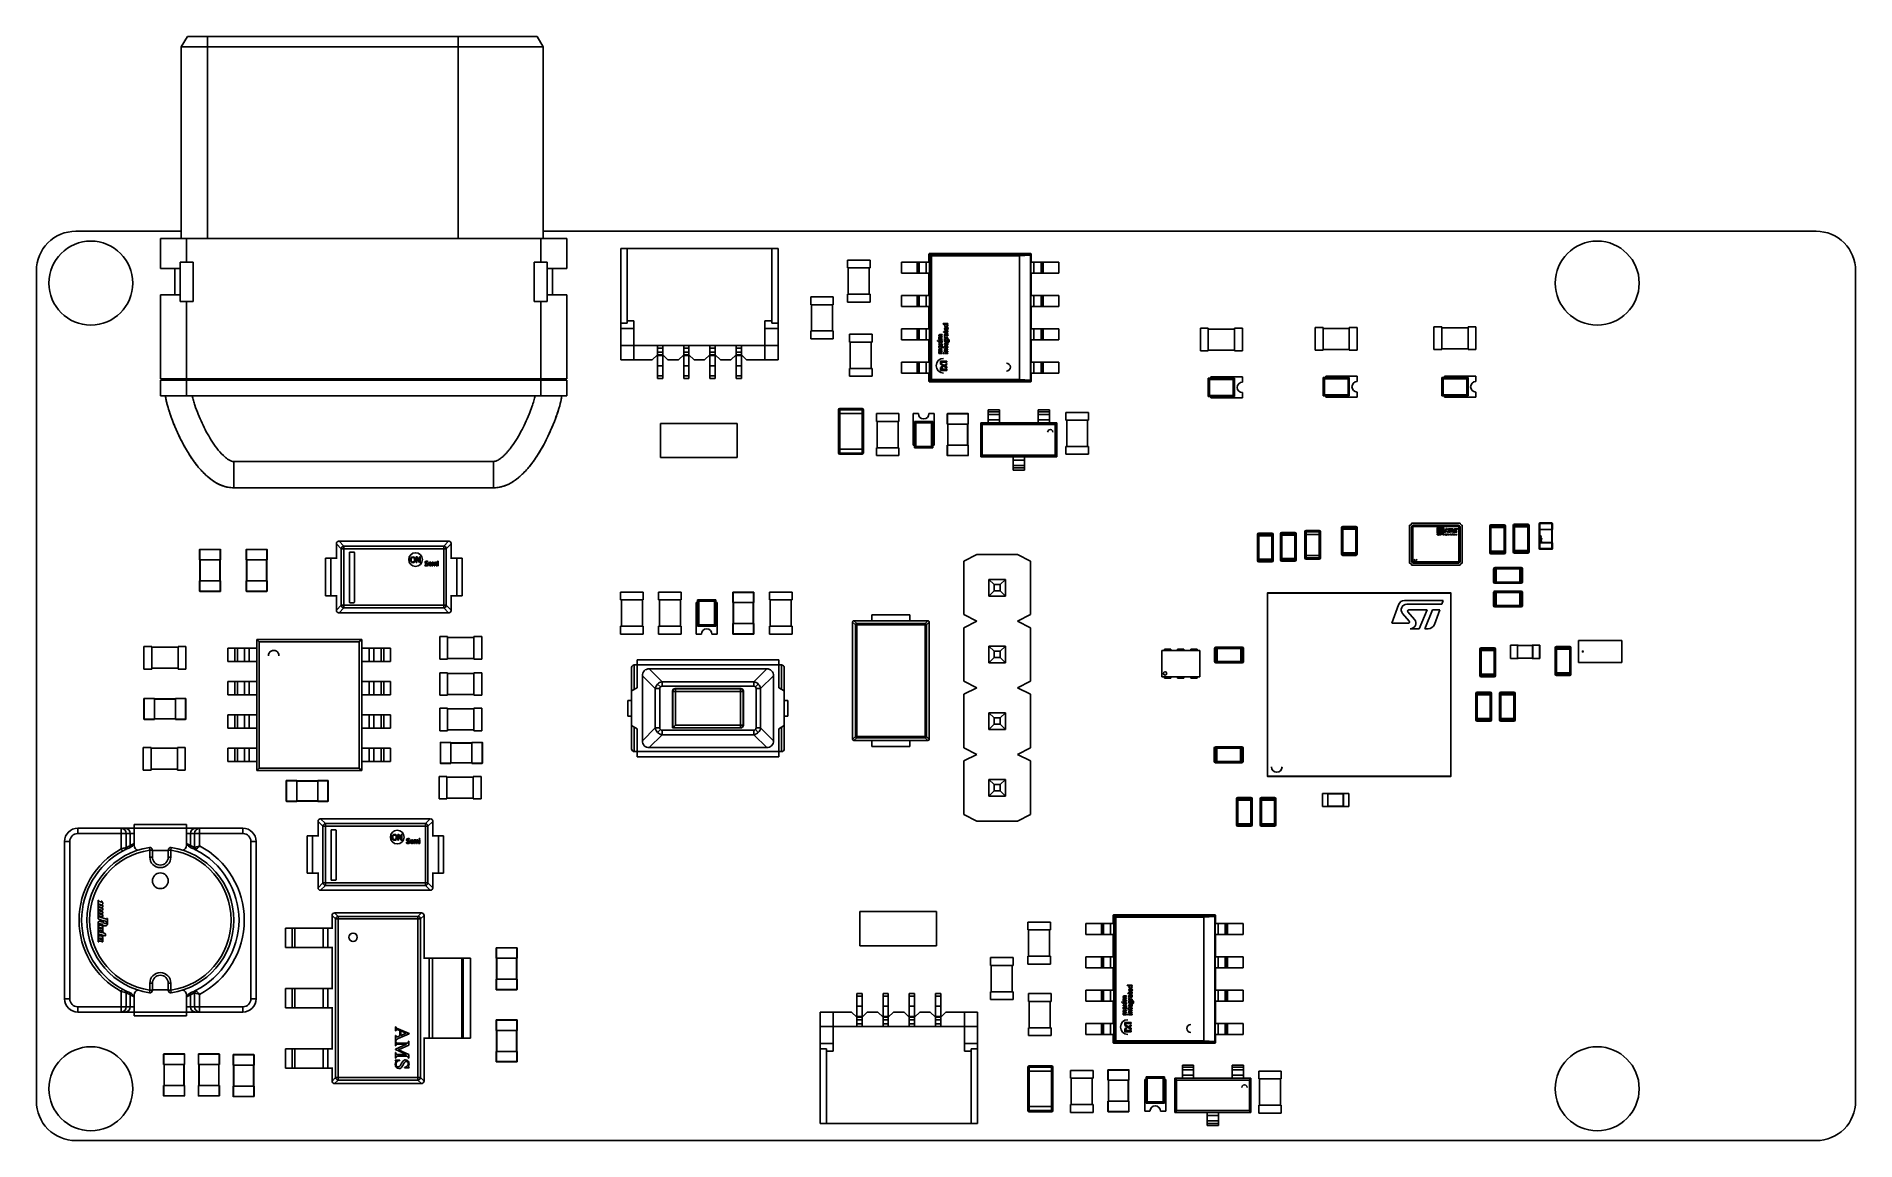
# Model space of a CAD drawing. Header units: millimetres. Extents: x -0.1 to 69.3, y -0.2 to 41.9.
import ezdxf

# ---------------------------------------------------------------- set-up
doc = ezdxf.new("R2010")
doc.units = ezdxf.units.MM

msp = doc.modelspace()

# ---------------------------------------------------------------- linework, layer by layer
at = {"color": 7, "linetype": 'Continuous', "lineweight": 25}
for p, q in [((5.45, 41.525), (5.681, 41.925)), ((6.45, 34.225), (6.45, 41.925)), ((6.45, 41.925), (16, 41.925)), ((16, 34.225), (16, 41.925)), ((19.019, 41.925), (19.25, 41.525)), ((5.45, 34.225), (5.45, 41.525)), ((16, 41.525), (6.45, 41.525)), ((19.25, 34.225), (19.25, 41.525)), ((5.45, 34.5), (1.425, 34.5)), ((4.65, 33.075), (4.65, 34.225)), ((5.65, 34.225), (5.65, 33.325)), ((19.15, 34.225), (5.65, 34.225)), ((19.15, 33.325), (19.15, 34.225)), ((67.775, 34.5), (19.25, 34.5)), ((20.15, 34.225), (20.15, 33.075)), ((5.9, 33.325), (5.4, 33.325)), ((5.4, 33.325), (5.4, 33.075)), ((5.9, 31.825), (5.9, 33.325)), ((19.4, 33.325), (18.9, 33.325)), ((18.9, 33.325), (18.9, 31.825)), ((19.4, 33.075), (19.4, 33.325)), ((28.2, 33.845), (22.2, 33.845)), ((22.2, 30.145), (22.2, 33.845)), ((22.44, 30.997), (22.44, 33.845)), ((27.96, 33.845), (27.96, 30.997)), ((28.2, 30.145), (28.2, 33.845)), ((30.845, 33.1), (30.845, 33.4)), ((31.705, 33.4), (30.845, 33.4)), ((31.705, 33.1), (31.705, 33.4)), ((32.9, 33.323), (33.969, 33.323)), ((32.9, 33.323), (32.9, 32.903)), ((33.498, 32.903), (33.498, 33.323)), ((33.535, 33.323), (33.535, 32.903)), ((33.577, 33.323), (33.577, 32.903)), ((33.847, 32.903), (33.847, 33.323)), ((34.013, 33.56), (33.95, 33.623)), ((33.95, 33.623), (33.95, 33.323)), ((33.969, 32.903), (33.969, 33.323)), ((33.985, 33.658), (34.048, 33.595)), ((33.985, 33.658), (37.815, 33.658)), ((34.013, 33.56), (37.404, 33.56)), ((34.013, 28.855), (34.013, 33.56)), ((34.048, 28.82), (34.048, 33.595)), ((34.048, 33.595), (37.391, 33.595)), ((37.391, 33.595), (37.784, 33.626)), ((37.404, 33.559), (37.817, 33.592)), ((37.404, 28.856), (37.404, 33.56)), ((37.784, 33.626), (37.815, 33.658)), ((37.818, 33.59), (37.85, 33.623)), ((37.818, 28.825), (37.818, 33.59)), ((37.831, 32.903), (37.831, 33.323)), ((37.831, 33.323), (38.9, 33.323)), ((37.85, 33.623), (37.85, 33.323)), ((37.953, 33.323), (37.953, 32.903)), ((38.223, 33.323), (38.223, 32.903)), ((38.265, 32.903), (38.265, 33.323)), ((38.302, 33.323), (38.302, 32.903)), ((38.9, 33.323), (38.9, 32.903)), ((-0.075, 33), (-0.075, 1.35)), ((5.4, 33.075), (4.65, 33.075)), ((5.2, 33.075), (5.2, 32.075)), ((5.4, 33.075), (5.4, 31.825)), ((19.4, 31.825), (19.4, 33.075)), ((20.15, 33.075), (19.4, 33.075)), ((19.6, 32.075), (19.6, 33.075)), ((31.705, 33.1), (30.845, 33.1)), ((30.875, 32.1), (30.875, 33.1)), ((31.675, 33.1), (31.675, 32.1)), ((32.9, 32.903), (33.969, 32.903)), ((33.95, 32.903), (33.95, 32.053)), ((37.831, 32.903), (38.9, 32.903)), ((37.85, 32.903), (37.85, 32.053)), ((69.275, 1.35), (69.275, 33)), ((4.65, 28.875), (4.65, 32.075)), ((20.15, 32.075), (20.15, 28.875)), ((29.445, 32), (29.445, 31.7)), ((30.305, 32), (29.445, 32)), ((30.305, 31.7), (30.305, 32)), ((30.845, 32.1), (30.845, 31.8)), ((31.705, 32.1), (30.845, 32.1)), ((31.705, 31.8), (31.705, 32.1)), ((32.9, 32.053), (33.969, 32.053)), ((32.9, 32.053), (32.9, 31.633)), ((33.498, 31.633), (33.498, 32.053)), ((33.535, 32.053), (33.535, 31.633)), ((33.577, 32.053), (33.577, 31.633)), ((33.847, 31.633), (33.847, 32.053)), ((33.969, 31.633), (33.969, 32.053)), ((37.831, 31.633), (37.831, 32.053)), ((37.831, 32.053), (38.9, 32.053)), ((37.953, 32.053), (37.953, 31.633)), ((38.223, 32.053), (38.223, 31.633)), ((38.265, 31.633), (38.265, 32.053)), ((38.302, 32.053), (38.302, 31.633)), ((38.9, 32.053), (38.9, 31.633)), ((5.4, 31.825), (5.9, 31.825)), ((5.65, 31.825), (5.65, 28.225)), ((18.9, 31.825), (19.4, 31.825)), ((19.15, 28.225), (19.15, 31.825)), ((30.305, 31.7), (29.445, 31.7)), ((29.475, 30.7), (29.475, 31.7)), ((30.275, 31.7), (30.275, 30.7)), ((31.705, 31.8), (30.845, 31.8)), ((32.9, 31.633), (33.969, 31.633)), ((33.95, 31.633), (33.95, 30.783)), ((37.831, 31.633), (38.9, 31.633)), ((37.85, 31.633), (37.85, 30.783)), ((22.44, 30.997), (22.2, 30.997)), ((22.7, 30.795), (22.2, 30.795)), ((22.44, 31.084), (22.7, 31.084)), ((22.7, 31.084), (22.7, 30.145)), ((27.7, 31.084), (27.96, 31.084)), ((27.7, 29.595), (27.7, 31.084)), ((27.7, 30.795), (28.2, 30.795)), ((27.96, 30.997), (28.2, 30.997)), ((29.445, 30.7), (29.445, 30.4)), ((30.305, 30.7), (29.445, 30.7)), ((30.305, 30.4), (30.305, 30.7)), ((30.92, 30.575), (30.92, 30.275)), ((30.92, 30.575), (31.78, 30.575)), ((31.78, 30.275), (31.78, 30.575)), ((32.9, 30.783), (33.969, 30.783)), ((32.9, 30.783), (32.9, 30.363)), ((33.498, 30.363), (33.498, 30.783)), ((33.535, 30.783), (33.535, 30.363)), ((33.577, 30.783), (33.577, 30.363)), ((33.847, 30.363), (33.847, 30.783)), ((33.969, 30.363), (33.969, 30.783)), ((34.368, 30.564), (34.459, 30.564)), ((34.459, 30.541), (34.368, 30.541)), ((34.459, 30.564), (34.459, 30.541)), ((34.486, 30.979), (34.486, 30.954)), ((34.674, 30.979), (34.486, 30.979)), ((34.486, 30.954), (34.564, 30.954)), ((34.507, 30.674), (34.507, 30.655)), ((34.544, 30.674), (34.507, 30.674)), ((34.507, 30.655), (34.544, 30.655)), ((34.544, 30.712), (34.544, 30.674)), ((34.564, 30.712), (34.544, 30.712)), ((34.544, 30.655), (34.544, 30.632)), ((34.544, 30.632), (34.564, 30.632)), ((34.564, 30.674), (34.564, 30.712)), ((34.632, 30.674), (34.564, 30.674)), ((34.564, 30.632), (34.564, 30.655)), ((34.564, 30.655), (34.653, 30.655)), ((34.674, 30.599), (34.565, 30.599)), ((34.574, 30.581), (34.595, 30.581)), ((34.6, 30.748), (34.6, 30.817)), ((34.613, 30.842), (34.613, 30.748)), ((34.651, 30.954), (34.674, 30.954)), ((34.651, 30.833), (34.664, 30.838)), ((34.674, 30.707), (34.653, 30.707)), ((34.653, 30.707), (34.653, 30.695)), ((34.659, 30.581), (34.674, 30.581)), ((34.674, 30.954), (34.674, 30.979)), ((34.674, 30.676), (34.674, 30.707)), ((34.674, 30.581), (34.674, 30.599)), ((37.831, 30.363), (37.831, 30.783)), ((37.831, 30.783), (38.9, 30.783)), ((37.953, 30.783), (37.953, 30.363)), ((38.223, 30.783), (38.223, 30.363)), ((38.265, 30.363), (38.265, 30.783)), ((38.302, 30.783), (38.302, 30.363)), ((38.9, 30.783), (38.9, 30.363)), ((44.6, 30.805), (44.3, 30.805)), ((44.3, 29.945), (44.3, 30.805)), ((44.6, 29.945), (44.6, 30.805)), ((44.6, 30.775), (45.6, 30.775)), ((45.6, 30.805), (45.9, 30.805)), ((45.6, 29.945), (45.6, 30.805)), ((45.9, 29.945), (45.9, 30.805)), ((48.975, 30.83), (48.675, 30.83)), ((48.675, 29.97), (48.675, 30.83)), ((48.975, 29.97), (48.975, 30.83)), ((48.975, 30.8), (49.975, 30.8)), ((50.275, 30.83), (49.975, 30.83)), ((49.975, 29.97), (49.975, 30.83)), ((50.275, 29.97), (50.275, 30.83)), ((53.5, 30.855), (53.2, 30.855)), ((53.2, 29.995), (53.2, 30.855)), ((53.5, 29.995), (53.5, 30.855)), ((53.5, 30.825), (54.5, 30.825)), ((54.5, 30.855), (54.8, 30.855)), ((54.5, 29.995), (54.5, 30.855)), ((54.8, 29.995), (54.8, 30.855)), ((28.2, 30.145), (22.2, 30.145)), ((22.2, 30.145), (22.2, 29.595)), ((22.7, 30.145), (22.7, 29.595)), ((23.6, 29.795), (23.6, 30.145)), ((23.6, 30.045), (23.8, 30.045)), ((23.6, 29.895), (23.8, 29.895)), ((23.8, 29.795), (23.8, 30.145)), ((24.6, 29.795), (24.6, 30.145)), ((24.6, 30.045), (24.8, 30.045)), ((24.6, 29.895), (24.8, 29.895)), ((24.8, 29.795), (24.8, 30.145)), ((25.6, 29.795), (25.6, 30.145)), ((25.6, 30.045), (25.8, 30.045)), ((25.6, 29.895), (25.8, 29.895)), ((25.8, 29.795), (25.8, 30.145)), ((26.6, 29.795), (26.6, 30.145)), ((26.6, 30.045), (26.8, 30.045)), ((26.6, 29.895), (26.8, 29.895)), ((26.8, 29.795), (26.8, 30.145)), ((28.2, 29.595), (28.2, 30.145)), ((30.305, 30.4), (29.445, 30.4)), ((30.92, 30.275), (31.78, 30.275)), ((30.95, 29.275), (30.95, 30.275)), ((31.75, 30.275), (31.75, 29.275)), ((32.9, 30.363), (33.969, 30.363)), ((33.95, 30.363), (33.95, 29.513)), ((34.279, 30.341), (34.279, 30.318)), ((34.305, 30.341), (34.279, 30.341)), ((34.279, 30.318), (34.305, 30.318)), ((34.305, 30.318), (34.305, 30.341)), ((34.329, 30.381), (34.329, 30.405)), ((34.329, 30.405), (34.35, 30.405)), ((34.459, 30.381), (34.329, 30.381)), ((34.459, 30.341), (34.329, 30.341)), ((34.329, 30.341), (34.329, 30.318)), ((34.329, 30.318), (34.459, 30.318)), ((34.329, 30.293), (34.329, 30.267)), ((34.392, 30.249), (34.329, 30.293)), ((34.329, 30.267), (34.373, 30.237)), ((34.373, 30.237), (34.329, 30.208)), ((34.329, 30.182), (34.392, 30.224)), ((34.329, 30.208), (34.329, 30.182)), ((34.329, 29.842), (34.329, 29.865)), ((34.329, 29.865), (34.35, 29.865)), ((34.459, 29.842), (34.329, 29.842)), ((34.342, 30.065), (34.358, 30.065)), ((34.459, 30.155), (34.35, 30.155)), ((34.359, 30.137), (34.38, 30.137)), ((34.368, 30.486), (34.459, 30.486)), ((34.459, 30.463), (34.368, 30.463)), ((34.368, 30.405), (34.459, 30.405)), ((34.368, 30.024), (34.459, 30.024)), ((34.459, 30.001), (34.368, 30.001)), ((34.368, 29.946), (34.459, 29.946)), ((34.459, 29.923), (34.368, 29.923)), ((34.368, 29.865), (34.459, 29.865)), ((34.459, 30.293), (34.392, 30.249)), ((34.392, 30.224), (34.459, 30.177)), ((34.411, 30.236), (34.459, 30.267)), ((34.459, 30.203), (34.411, 30.236)), ((34.444, 30.137), (34.459, 30.137)), ((34.459, 30.486), (34.459, 30.463)), ((34.459, 30.405), (34.459, 30.381)), ((34.459, 30.318), (34.459, 30.341)), ((34.459, 30.267), (34.459, 30.293)), ((34.459, 30.177), (34.459, 30.203)), ((34.459, 30.137), (34.459, 30.155)), ((34.459, 30.024), (34.459, 30.001)), ((34.459, 29.946), (34.459, 29.923)), ((34.459, 29.865), (34.459, 29.842)), ((34.494, 29.865), (34.494, 29.842)), ((34.52, 29.865), (34.494, 29.865)), ((34.494, 29.842), (34.52, 29.842)), ((34.507, 30.079), (34.507, 30.059)), ((34.544, 30.079), (34.507, 30.079)), ((34.507, 30.059), (34.544, 30.059)), ((34.52, 29.842), (34.52, 29.865)), ((34.565, 30.486), (34.544, 30.486)), ((34.565, 30.441), (34.544, 30.441)), ((34.544, 30.441), (34.544, 30.417)), ((34.544, 30.417), (34.674, 30.417)), ((34.544, 30.386), (34.544, 30.347)), ((34.564, 30.386), (34.544, 30.386)), ((34.564, 30.117), (34.544, 30.117)), ((34.544, 30.117), (34.544, 30.079)), ((34.544, 30.059), (34.544, 30.037)), ((34.544, 30.037), (34.564, 30.037)), ((34.544, 29.91), (34.544, 29.93)), ((34.544, 29.93), (34.564, 29.93)), ((34.674, 29.91), (34.544, 29.91)), ((34.544, 29.865), (34.544, 29.842)), ((34.674, 29.865), (34.544, 29.865)), ((34.544, 29.842), (34.674, 29.842)), ((34.557, 30.509), (34.573, 30.509)), ((34.564, 30.367), (34.564, 30.386)), ((34.564, 30.079), (34.564, 30.117)), ((34.632, 30.079), (34.564, 30.079)), ((34.564, 30.037), (34.564, 30.059)), ((34.564, 30.059), (34.653, 30.059)), ((34.568, 30.012), (34.674, 30.012)), ((34.674, 30.441), (34.585, 30.441)), ((34.674, 29.992), (34.585, 29.992)), ((34.585, 29.93), (34.674, 29.93)), ((34.595, 30.16), (34.595, 30.229)), ((34.609, 30.251), (34.609, 30.16)), ((34.646, 30.244), (34.659, 30.249)), ((34.674, 30.112), (34.653, 30.112)), ((34.653, 30.112), (34.653, 30.1)), ((34.674, 30.417), (34.674, 30.441)), ((34.674, 30.08), (34.674, 30.112)), ((34.674, 30.012), (34.674, 29.992)), ((34.674, 29.93), (34.674, 29.91)), ((34.674, 29.842), (34.674, 29.865)), ((37.831, 30.363), (38.9, 30.363)), ((37.85, 30.363), (37.85, 29.513)), ((44.3, 29.945), (44.6, 29.945)), ((45.6, 29.975), (44.6, 29.975)), ((45.6, 29.945), (45.9, 29.945)), ((48.675, 29.97), (48.975, 29.97)), ((49.975, 30), (48.975, 30)), ((49.975, 29.97), (50.275, 29.97)), ((53.2, 29.995), (53.5, 29.995)), ((54.5, 30.025), (53.5, 30.025)), ((54.5, 29.995), (54.8, 29.995)), ((23.4, 29.595), (22.2, 29.595)), ((23.4, 29.595), (23.6, 29.795)), ((23.6, 29.795), (23.8, 29.795)), ((23.6, 28.895), (23.6, 29.795)), ((23.6, 29.766), (23.8, 29.766)), ((23.6, 29.374), (23.8, 29.374)), ((23.8, 29.795), (24, 29.595)), ((23.8, 28.895), (23.8, 29.795)), ((24, 29.595), (24.4, 29.595)), ((24.4, 29.595), (24.6, 29.795)), ((24.6, 29.795), (24.8, 29.795)), ((24.6, 28.895), (24.6, 29.795)), ((24.6, 29.766), (24.8, 29.766)), ((24.6, 29.374), (24.8, 29.374)), ((24.8, 29.795), (25, 29.595)), ((24.8, 28.895), (24.8, 29.795)), ((25, 29.595), (25.4, 29.595)), ((25.4, 29.595), (25.6, 29.795)), ((25.6, 29.795), (25.8, 29.795)), ((25.6, 28.895), (25.6, 29.795)), ((25.6, 29.766), (25.8, 29.766)), ((25.6, 29.374), (25.8, 29.374)), ((25.8, 29.795), (26, 29.595)), ((25.8, 28.895), (25.8, 29.795)), ((26, 29.595), (26.4, 29.595)), ((26.4, 29.595), (26.6, 29.795)), ((26.6, 29.795), (26.8, 29.795)), ((26.6, 28.895), (26.6, 29.795)), ((26.6, 29.766), (26.8, 29.766)), ((26.6, 29.374), (26.8, 29.374)), ((27, 29.595), (26.8, 29.795)), ((26.8, 28.895), (26.8, 29.795)), ((27, 29.595), (28.2, 29.595)), ((30.92, 29.275), (30.92, 28.975)), ((30.92, 29.275), (31.78, 29.275)), ((31.78, 29.275), (31.78, 28.975)), ((32.9, 29.513), (33.969, 29.513)), ((32.9, 29.513), (32.9, 29.093)), ((33.498, 29.093), (33.498, 29.513)), ((33.535, 29.513), (33.535, 29.093)), ((33.577, 29.513), (33.577, 29.093)), ((33.847, 29.093), (33.847, 29.513)), ((33.969, 29.093), (33.969, 29.513)), ((34.386, 29.303), (34.449, 29.348)), ((34.386, 29.198), (34.386, 29.303)), ((34.632, 29.198), (34.386, 29.198)), ((34.392, 29.441), (34.392, 29.545)), ((34.392, 29.545), (34.632, 29.545)), ((34.632, 29.284), (34.392, 29.441)), ((34.428, 29.454), (34.526, 29.39)), ((34.473, 29.316), (34.428, 29.284)), ((34.632, 29.506), (34.438, 29.506)), ((34.438, 29.241), (34.632, 29.241)), ((34.449, 29.348), (34.473, 29.316)), ((34.526, 29.39), (34.632, 29.462)), ((34.632, 29.42), (34.564, 29.375)), ((34.564, 29.375), (34.632, 29.33)), ((34.632, 29.545), (34.632, 29.506)), ((34.632, 29.462), (34.632, 29.42)), ((34.632, 29.33), (34.632, 29.284)), ((34.632, 29.241), (34.632, 29.198)), ((37.831, 29.513), (38.9, 29.513)), ((37.831, 29.093), (37.831, 29.513)), ((37.953, 29.513), (37.953, 29.093)), ((38.223, 29.513), (38.223, 29.093)), ((38.265, 29.093), (38.265, 29.513)), ((38.302, 29.513), (38.302, 29.093)), ((38.9, 29.513), (38.9, 29.093)), ((4.65, 28.875), (20.15, 28.875)), ((4.65, 28.225), (4.65, 28.825)), ((4.75, 28.875), (4.75, 28.825)), ((19.15, 28.825), (5.65, 28.825)), ((20.05, 28.875), (20.05, 28.825)), ((20.15, 28.825), (20.15, 28.225)), ((23.6, 28.995), (23.8, 28.995)), ((23.6, 28.895), (23.8, 28.895)), ((24.6, 28.995), (24.8, 28.995)), ((24.6, 28.895), (24.8, 28.895)), ((25.6, 28.995), (25.8, 28.995)), ((25.6, 28.895), (25.8, 28.895)), ((26.6, 28.995), (26.8, 28.995)), ((26.6, 28.895), (26.8, 28.895)), ((30.92, 28.975), (31.78, 28.975)), ((32.9, 29.093), (33.969, 29.093)), ((33.95, 29.093), (33.95, 28.793)), ((33.95, 28.793), (34.013, 28.855)), ((33.985, 28.758), (34.048, 28.82)), ((33.985, 28.758), (37.815, 28.758)), ((37.404, 28.855), (34.013, 28.855)), ((34.048, 28.82), (37.391, 28.82)), ((37.391, 28.82), (37.784, 28.789)), ((37.817, 28.823), (37.404, 28.856)), ((37.784, 28.789), (37.815, 28.758)), ((37.85, 28.793), (37.818, 28.825)), ((37.831, 29.093), (38.9, 29.093)), ((37.85, 29.093), (37.85, 28.793)), ((44.6, 28.9), (44.628, 28.872)), ((44.6, 28.2), (44.6, 28.9)), ((44.6, 28.9), (45.6, 28.9)), ((44.628, 28.872), (45.572, 28.872)), ((44.628, 28.228), (44.628, 28.872)), ((44.648, 28.852), (45.552, 28.852)), ((44.648, 28.248), (44.648, 28.852)), ((44.7, 28.9), (44.7, 28.95)), ((44.7, 28.95), (45.9, 28.95)), ((45.5, 28.9), (45.5, 28.95)), ((45.552, 28.852), (45.552, 28.248)), ((45.572, 28.872), (45.6, 28.9)), ((45.572, 28.872), (45.572, 28.228)), ((45.6, 28.9), (45.6, 28.2)), ((45.9, 28.95), (45.9, 28.75)), ((48.975, 28.925), (49.003, 28.897)), ((48.975, 28.225), (48.975, 28.925)), ((48.975, 28.925), (49.975, 28.925)), ((49.003, 28.897), (49.947, 28.897)), ((49.003, 28.253), (49.003, 28.897)), ((49.023, 28.877), (49.927, 28.877)), ((49.023, 28.273), (49.023, 28.877)), ((49.075, 28.975), (50.275, 28.975)), ((49.075, 28.925), (49.075, 28.975)), ((49.875, 28.925), (49.875, 28.975)), ((49.927, 28.877), (49.927, 28.273)), ((49.947, 28.897), (49.975, 28.925)), ((49.947, 28.897), (49.947, 28.253)), ((49.975, 28.925), (49.975, 28.225)), ((50.275, 28.975), (50.275, 28.775)), ((53.5, 28.925), (53.528, 28.897)), ((53.5, 28.225), (53.5, 28.925)), ((53.5, 28.925), (54.5, 28.925)), ((53.528, 28.897), (54.472, 28.897)), ((53.528, 28.253), (53.528, 28.897)), ((53.548, 28.877), (54.452, 28.877)), ((53.548, 28.273), (53.548, 28.877)), ((53.6, 28.925), (53.6, 28.975)), ((53.6, 28.975), (54.8, 28.975)), ((54.4, 28.925), (54.4, 28.975)), ((54.452, 28.877), (54.452, 28.273)), ((54.472, 28.897), (54.5, 28.925)), ((54.472, 28.897), (54.472, 28.253)), ((54.5, 28.925), (54.5, 28.225)), ((54.8, 28.975), (54.8, 28.775)), ((4.85, 28.225), (4.65, 28.225)), ((5.65, 28.225), (19.15, 28.225)), ((19.95, 28.225), (19.933, 28.096)), ((20.15, 28.225), (19.95, 28.225)), ((30.55, 27.75), (30.55, 26)), ((30.55, 27.75), (31.4, 27.75)), ((31.4, 27.75), (31.4, 26)), ((44.628, 28.228), (44.6, 28.2)), ((45.6, 28.2), (44.6, 28.2)), ((45.572, 28.228), (44.628, 28.228)), ((45.552, 28.248), (44.648, 28.248)), ((44.7, 28.15), (44.7, 28.2)), ((45.9, 28.15), (44.7, 28.15)), ((45.5, 28.15), (45.5, 28.2)), ((45.572, 28.228), (45.6, 28.2)), ((45.9, 28.35), (45.9, 28.15)), ((49.003, 28.253), (48.975, 28.225)), ((49.975, 28.225), (48.975, 28.225)), ((49.947, 28.253), (49.003, 28.253)), ((49.927, 28.273), (49.023, 28.273)), ((49.075, 28.175), (49.075, 28.225)), ((50.275, 28.175), (49.075, 28.175)), ((49.875, 28.175), (49.875, 28.225)), ((49.947, 28.253), (49.975, 28.225)), ((50.275, 28.375), (50.275, 28.175)), ((53.528, 28.253), (53.5, 28.225)), ((54.5, 28.225), (53.5, 28.225)), ((54.472, 28.253), (53.528, 28.253)), ((54.452, 28.273), (53.548, 28.273)), ((53.6, 28.175), (53.6, 28.225)), ((54.8, 28.175), (53.6, 28.175)), ((54.4, 28.175), (54.4, 28.225)), ((54.472, 28.253), (54.5, 28.225)), ((54.8, 28.375), (54.8, 28.175)), ((23.716, 25.876), (23.716, 27.174)), ((23.716, 27.174), (26.634, 27.174)), ((26.634, 27.174), (26.634, 25.876)), ((30.5, 27.7), (30.5, 26.05)), ((30.5, 27.7), (31.45, 27.7)), ((30.5, 27.55), (31.45, 27.55)), ((31.45, 27.7), (31.45, 26.05)), ((31.945, 27.55), (31.945, 27.25)), ((31.945, 27.55), (32.805, 27.55)), ((31.945, 27.25), (32.805, 27.25)), ((31.975, 26.25), (31.975, 27.25)), ((32.775, 27.25), (32.775, 26.25)), ((32.805, 27.25), (32.805, 27.55)), ((33.35, 26.35), (33.35, 27.55)), ((33.35, 27.55), (33.55, 27.55)), ((33.4, 27.15), (33.35, 27.15)), ((33.428, 27.222), (33.4, 27.25)), ((33.4, 27.25), (34.1, 27.25)), ((33.4, 26.25), (33.4, 27.25)), ((33.428, 26.278), (33.428, 27.222)), ((33.428, 27.222), (34.072, 27.222)), ((33.448, 26.298), (33.448, 27.202)), ((33.448, 27.202), (34.052, 27.202)), ((33.95, 27.55), (34.15, 27.55)), ((34.052, 27.202), (34.052, 26.298)), ((34.072, 27.222), (34.1, 27.25)), ((34.072, 27.222), (34.072, 26.278)), ((34.1, 27.25), (34.1, 26.25)), ((34.15, 27.15), (34.1, 27.15)), ((34.15, 27.55), (34.15, 26.35)), ((35.45, 27.54), (34.65, 27.54)), ((34.65, 27.54), (34.65, 27.15)), ((34.65, 27.15), (35.45, 27.15)), ((34.66, 27.55), (34.66, 27.15)), ((35.44, 27.55), (34.66, 27.55)), ((34.665, 27.15), (34.665, 26.35)), ((34.675, 26.35), (34.675, 27.15)), ((35.425, 27.15), (35.425, 26.35)), ((35.435, 27.15), (35.435, 26.35)), ((35.44, 27.55), (35.44, 27.15)), ((35.45, 27.54), (35.45, 27.15)), ((35.925, 25.9), (35.925, 27.2)), ((35.925, 27.2), (38.825, 27.2)), ((35.983, 27.133), (35.93, 27.2)), ((35.984, 27.132), (35.983, 27.133)), ((38.767, 27.133), (35.983, 27.133)), ((35.984, 25.968), (35.984, 27.132)), ((38.766, 27.132), (35.984, 27.132)), ((36.21, 27.7), (36.21, 27.2)), ((36.21, 27.7), (36.64, 27.7)), ((36.21, 27.62), (36.64, 27.62)), ((36.21, 27.52), (36.64, 27.52)), ((36.21, 27.32), (36.64, 27.32)), ((36.64, 27.2), (36.64, 27.7)), ((38.11, 27.7), (38.11, 27.2)), ((38.11, 27.7), (38.54, 27.7)), ((38.11, 27.62), (38.54, 27.62)), ((38.11, 27.52), (38.54, 27.52)), ((38.11, 27.32), (38.54, 27.32)), ((38.54, 27.2), (38.54, 27.7)), ((38.767, 27.133), (38.766, 27.132)), ((38.766, 25.968), (38.766, 27.132)), ((38.82, 27.2), (38.767, 27.133)), ((38.825, 25.9), (38.825, 27.2)), ((39.17, 27.6), (39.17, 27.3)), ((40.03, 27.6), (39.17, 27.6)), ((40.03, 27.3), (39.17, 27.3)), ((39.2, 26.3), (39.2, 27.3)), ((40, 27.3), (40, 26.3)), ((40.03, 27.3), (40.03, 27.6)), ((17.35, 25.725), (7.45, 25.725)), ((26.634, 25.876), (23.716, 25.876)), ((30.5, 26.2), (31.45, 26.2)), ((30.5, 26.05), (31.45, 26.05)), ((30.55, 26), (31.4, 26)), ((31.945, 26.25), (31.945, 25.95)), ((31.945, 26.25), (32.805, 26.25)), ((31.945, 25.95), (32.805, 25.95)), ((32.805, 25.95), (32.805, 26.25)), ((33.4, 26.35), (33.35, 26.35)), ((33.4, 26.25), (33.428, 26.278)), ((34.1, 26.25), (33.4, 26.25)), ((34.072, 26.278), (33.428, 26.278)), ((34.052, 26.298), (33.448, 26.298)), ((34.072, 26.278), (34.1, 26.25)), ((34.15, 26.35), (34.1, 26.35)), ((35.45, 26.35), (34.65, 26.35)), ((34.65, 26.35), (34.65, 25.96)), ((34.65, 25.96), (35.45, 25.96)), ((34.66, 25.95), (34.66, 26.35)), ((34.66, 25.95), (35.44, 25.95)), ((35.44, 25.95), (35.44, 26.35)), ((35.45, 26.35), (35.45, 25.96)), ((38.825, 25.9), (35.925, 25.9)), ((35.93, 25.9), (35.983, 25.967)), ((35.983, 25.967), (35.984, 25.968)), ((38.767, 25.967), (35.983, 25.967)), ((35.984, 25.968), (38.766, 25.968)), ((37.16, 25.9), (37.16, 25.58)), ((37.59, 25.78), (37.16, 25.78)), ((37.59, 25.58), (37.59, 25.9)), ((38.766, 25.968), (38.767, 25.967)), ((38.767, 25.967), (38.82, 25.9)), ((39.17, 26.3), (39.17, 26)), ((40.03, 26.3), (39.17, 26.3)), ((40.03, 26), (39.17, 26)), ((40.03, 26), (40.03, 26.3)), ((6.481, 25.125), (6.481, 25.125)), ((18.319, 25.125), (18.319, 25.125)), ((37.59, 25.58), (37.16, 25.58)), ((37.16, 25.58), (37.16, 25.4)), ((37.59, 25.48), (37.16, 25.48)), ((37.59, 25.4), (37.16, 25.4)), ((37.59, 25.58), (37.59, 25.4)), ((17.35, 24.725), (7.45, 24.725)), ((46.475, 22.95), (46.475, 21.95)), ((46.475, 22.95), (47.075, 22.95)), ((46.475, 22.9), (47.075, 22.9)), ((46.525, 23), (46.525, 21.9)), ((46.525, 23), (47.025, 23)), ((47.025, 23), (47.025, 21.9)), ((47.075, 22.95), (47.075, 21.95)), ((47.35, 22.975), (47.35, 21.975)), ((47.35, 22.975), (47.95, 22.975)), ((47.35, 22.925), (47.95, 22.925)), ((47.4, 23.025), (47.4, 21.925)), ((47.4, 23.025), (47.9, 23.025)), ((47.9, 23.025), (47.9, 21.925)), ((47.95, 22.975), (47.95, 21.975)), ((48.275, 23.05), (48.275, 22.05)), ((48.275, 23.05), (48.875, 23.05)), ((48.275, 22.95), (48.875, 22.95)), ((48.325, 23.1), (48.325, 22)), ((48.325, 23.1), (48.825, 23.1)), ((48.825, 23.1), (48.825, 22)), ((48.875, 23.05), (48.875, 22.05)), ((49.675, 23.2), (49.675, 22.2)), ((49.675, 23.2), (50.275, 23.2)), ((49.675, 23.15), (50.275, 23.15)), ((49.725, 23.25), (49.725, 22.15)), ((49.725, 23.25), (50.225, 23.25)), ((50.225, 23.25), (50.225, 22.15)), ((50.275, 23.2), (50.275, 22.2)), ((52.275, 23.3), (52.275, 21.85)), ((54.2, 23.375), (52.35, 23.375)), ((52.4, 23.225), (52.35, 23.225)), ((52.35, 21.925), (52.35, 23.225)), ((52.375, 21.925), (52.375, 23.225)), ((52.4, 23.225), (52.4, 21.925)), ((52.425, 23.25), (52.425, 23.3)), ((52.425, 23.3), (54.125, 23.3)), ((52.425, 23.275), (54.125, 23.275)), ((54.125, 23.25), (52.425, 23.25)), ((53.318, 23.175), (53.318, 23.078)), ((53.412, 23.209), (53.342, 23.087)), ((53.348, 22.959), (53.348, 22.965)), ((53.348, 22.929), (53.348, 22.935)), ((53.415, 23.148), (53.353, 23.04)), ((53.354, 22.956), (53.354, 22.928)), ((53.36, 22.956), (53.354, 22.956)), ((53.354, 22.928), (53.361, 22.928)), ((53.36, 22.95), (53.36, 22.956)), ((53.369, 22.991), (53.42, 22.991)), ((53.371, 22.949), (53.371, 22.957)), ((53.375, 22.922), (53.374, 22.917)), ((53.374, 22.917), (53.377, 22.916)), ((53.377, 22.916), (53.382, 22.916)), ((53.395, 22.956), (53.388, 22.936)), ((53.403, 22.956), (53.395, 22.956)), ((53.406, 22.935), (53.406, 22.929)), ((53.425, 22.95), (53.426, 22.956)), ((53.43, 23.214), (53.429, 23.215)), ((53.532, 23.214), (53.43, 23.214)), ((53.447, 23.117), (53.43, 23.147)), ((53.43, 22.956), (53.43, 22.951)), ((53.435, 22.956), (53.43, 22.956)), ((53.43, 22.951), (53.435, 22.951)), ((53.462, 23.01), (53.431, 23.066)), ((53.434, 23.205), (53.45, 23.177)), ((53.436, 22.962), (53.435, 22.956)), ((53.443, 22.956), (53.443, 22.964)), ((53.45, 22.956), (53.443, 22.956)), ((53.443, 22.951), (53.45, 22.951)), ((53.45, 22.951), (53.45, 22.956)), ((53.451, 22.928), (53.45, 22.934)), ((53.457, 22.955), (53.457, 22.949)), ((53.471, 22.941), (53.473, 22.941)), ((53.472, 22.931), (53.472, 22.932)), ((53.473, 22.932), (53.473, 22.929)), ((53.474, 22.928), (53.48, 22.928)), ((53.487, 22.994), (53.534, 23.074)), ((53.495, 22.969), (53.488, 22.969)), ((53.488, 22.969), (53.488, 22.929)), ((53.488, 22.929), (53.495, 22.929)), ((53.492, 23.066), (53.537, 23.145)), ((53.495, 22.929), (53.495, 22.969)), ((53.543, 22.966), (53.543, 22.928)), ((53.548, 23.164), (53.583, 23.164)), ((53.551, 22.951), (53.551, 22.96)), ((53.551, 22.934), (53.551, 22.945)), ((53.577, 22.956), (53.577, 22.928)), ((53.584, 22.956), (53.577, 22.956)), ((53.577, 22.928), (53.585, 22.928)), ((53.583, 23.028), (53.583, 23.153)), ((53.584, 22.95), (53.584, 22.956)), ((53.595, 22.949), (53.595, 22.957)), ((53.629, 23.092), (53.599, 23.04)), ((53.599, 22.968), (53.599, 22.961)), ((53.607, 22.968), (53.599, 22.968)), ((53.599, 22.961), (53.607, 22.961)), ((53.599, 22.956), (53.6, 22.928)), ((53.607, 22.956), (53.599, 22.956)), ((53.6, 22.928), (53.607, 22.928)), ((53.607, 22.961), (53.607, 22.968)), ((53.607, 22.928), (53.607, 22.956)), ((53.635, 22.969), (53.635, 22.953)), ((53.642, 22.969), (53.635, 22.969)), ((53.635, 22.931), (53.635, 22.928)), ((53.635, 22.928), (53.642, 22.928)), ((53.642, 22.928), (53.642, 22.969)), ((53.677, 23.175), (53.644, 23.117)), ((53.658, 22.916), (53.665, 22.916)), ((53.677, 22.956), (53.67, 22.956)), ((53.67, 22.956), (53.67, 22.953)), ((53.689, 23.076), (53.699, 23.056)), ((53.704, 22.945), (53.691, 22.945)), ((53.691, 22.94), (53.711, 22.94)), ((53.717, 23.135), (53.695, 23.173)), ((53.709, 22.93), (53.709, 22.936)), ((53.737, 23.14), (53.725, 23.122)), ((53.73, 22.956), (53.73, 22.951)), ((53.736, 22.956), (53.73, 22.956)), ((53.73, 22.951), (53.735, 22.951)), ((53.736, 22.962), (53.736, 22.956)), ((53.743, 22.956), (53.743, 22.964)), ((53.75, 22.956), (53.743, 22.956)), ((53.743, 22.951), (53.75, 22.951)), ((53.75, 22.951), (53.75, 22.956)), ((53.751, 22.928), (53.75, 22.934)), ((53.779, 23.112), (53.804, 23.156)), ((53.803, 22.956), (53.803, 22.951)), ((53.809, 22.956), (53.803, 22.956)), ((53.803, 22.951), (53.809, 22.951)), ((53.809, 22.961), (53.809, 22.956)), ((53.814, 23.04), (53.817, 23.039)), ((53.817, 22.956), (53.817, 22.964)), ((53.823, 22.956), (53.817, 22.956)), ((53.817, 22.951), (53.823, 22.951)), ((53.817, 22.939), (53.817, 22.951)), ((53.823, 22.951), (53.823, 22.956)), ((53.824, 22.928), (53.824, 22.934)), ((53.829, 22.969), (53.829, 22.928)), ((53.829, 22.928), (53.836, 22.928)), ((53.836, 22.953), (53.836, 22.965)), ((53.839, 23.085), (53.857, 23.115)), ((53.848, 22.928), (53.856, 22.928)), ((53.882, 22.945), (53.869, 22.945)), ((53.869, 22.94), (53.889, 22.94)), ((53.887, 22.93), (53.887, 22.936)), ((53.89, 23.162), (53.892, 23.162)), ((53.934, 22.966), (53.912, 22.966)), ((53.912, 22.966), (53.912, 22.928)), ((53.912, 22.928), (53.92, 22.928)), ((53.92, 22.96), (53.934, 22.96)), ((53.92, 22.951), (53.92, 22.96)), ((53.934, 22.951), (53.92, 22.951)), ((53.92, 22.928), (53.92, 22.945)), ((53.92, 22.945), (53.934, 22.945)), ((53.934, 22.96), (53.934, 22.966)), ((53.934, 22.945), (53.934, 22.951)), ((53.948, 22.956), (53.94, 22.956)), ((53.948, 22.942), (53.948, 22.956)), ((53.967, 22.956), (53.96, 22.956)), ((53.96, 22.932), (53.96, 22.928)), ((53.96, 22.928), (53.967, 22.928)), ((53.967, 22.928), (53.967, 22.956)), ((53.972, 22.956), (53.972, 22.951)), ((53.978, 22.956), (53.972, 22.956)), ((53.972, 22.951), (53.978, 22.951)), ((53.978, 22.961), (53.978, 22.956)), ((53.985, 22.956), (53.985, 22.964)), ((53.992, 22.956), (53.985, 22.956)), ((53.986, 22.951), (53.992, 22.951)), ((53.99, 23.085), (54.013, 23.126)), ((53.992, 22.951), (53.992, 22.956)), ((53.993, 22.928), (53.993, 22.934)), ((54.005, 22.956), (53.997, 22.956)), ((54.005, 22.942), (54.005, 22.956)), ((54.025, 22.956), (54.017, 22.956)), ((54.017, 22.932), (54.018, 22.928)), ((54.018, 22.928), (54.025, 22.928)), ((54.025, 22.928), (54.025, 22.956)), ((54.04, 22.956), (54.033, 22.956)), ((54.033, 22.956), (54.033, 22.928)), ((54.033, 22.928), (54.04, 22.928)), ((54.064, 23.055), (54.038, 23.093)), ((54.04, 22.95), (54.04, 22.956)), ((54.05, 22.949), (54.05, 22.957)), ((54.072, 22.945), (54.059, 22.945)), ((54.059, 22.94), (54.08, 22.94)), ((54.078, 22.93), (54.077, 22.936)), ((54.1, 23.162), (54.082, 23.162)), ((54.09, 23.141), (54.113, 23.156)), ((54.116, 23.158), (54.116, 23.16)), ((54.125, 23.25), (54.125, 23.3)), ((54.2, 23.225), (54.15, 23.225)), ((54.15, 21.925), (54.15, 23.225)), ((54.175, 23.225), (54.175, 21.925)), ((54.2, 23.225), (54.2, 21.925)), ((54.275, 21.85), (54.275, 23.3)), ((55.325, 23.26), (55.325, 22.26)), ((55.325, 23.26), (55.925, 23.26)), ((55.325, 23.21), (55.925, 23.21)), ((55.375, 23.31), (55.375, 22.21)), ((55.375, 23.31), (55.875, 23.31)), ((55.875, 23.31), (55.875, 22.21)), ((55.925, 23.26), (55.925, 22.26)), ((56.225, 23.285), (56.225, 22.285)), ((56.225, 23.285), (56.825, 23.285)), ((56.225, 23.235), (56.825, 23.235)), ((56.275, 23.335), (56.775, 23.335)), ((56.275, 23.335), (56.275, 22.235)), ((56.775, 23.335), (56.775, 22.235)), ((56.825, 23.285), (56.825, 22.285)), ((57.214, 23.366), (57.214, 23.139)), ((57.714, 23.139), (57.214, 23.139)), ((57.217, 23.136), (57.217, 22.636)), ((57.217, 23.136), (57.711, 23.136)), ((57.694, 23.386), (57.234, 23.386)), ((57.239, 23.361), (57.689, 23.361)), ((57.239, 23.361), (57.239, 22.411)), ((57.256, 22.903), (57.256, 22.887)), ((57.257, 22.886), (57.275, 22.881)), ((57.259, 22.903), (57.258, 22.904)), ((57.26, 22.899), (57.26, 22.902)), ((57.278, 22.892), (57.262, 22.897)), ((57.277, 22.897), (57.279, 22.894)), ((57.286, 22.886), (57.28, 22.899)), ((57.689, 23.361), (57.689, 22.411)), ((57.711, 23.136), (57.711, 22.636)), ((57.714, 23.139), (57.714, 23.366)), ((6.945, 22.369), (6.145, 22.369)), ((6.145, 21.979), (6.145, 22.369)), ((6.155, 22.379), (6.155, 21.979)), ((6.935, 22.379), (6.155, 22.379)), ((6.935, 22.379), (6.935, 21.979)), ((6.945, 21.979), (6.945, 22.369)), ((8.72, 22.369), (7.92, 22.369)), ((7.92, 21.979), (7.92, 22.369)), ((7.93, 22.379), (7.93, 21.979)), ((8.71, 22.379), (7.93, 22.379)), ((8.71, 22.379), (8.71, 21.979)), ((8.72, 21.979), (8.72, 22.369)), ((11.362, 22.605), (11.362, 22.038)), ((11.362, 22.589), (11.548, 22.403)), ((15.655, 22.688), (11.445, 22.688)), ((11.647, 22.502), (11.461, 22.688)), ((11.548, 22.403), (15.552, 22.403)), ((11.548, 22.403), (11.548, 20.247)), ((11.647, 20.148), (11.647, 22.502)), ((15.453, 22.502), (11.647, 22.502)), ((11.858, 22.252), (11.858, 20.364)), ((12.029, 22.272), (11.878, 22.272)), ((12.049, 20.364), (12.049, 22.252)), ((15.639, 22.688), (15.453, 22.502)), ((15.453, 22.502), (15.453, 20.148)), ((15.552, 22.403), (15.737, 22.589)), ((15.552, 20.247), (15.552, 22.403)), ((15.737, 22.038), (15.737, 22.605)), ((49.675, 22.25), (50.275, 22.25)), ((49.675, 22.2), (50.275, 22.2)), ((55.325, 22.31), (55.925, 22.31)), ((55.325, 22.26), (55.925, 22.26)), ((55.375, 22.21), (55.875, 22.21)), ((56.225, 22.335), (56.825, 22.335)), ((56.225, 22.285), (56.825, 22.285)), ((56.275, 22.235), (56.775, 22.235)), ((57.214, 22.633), (57.714, 22.633)), ((57.214, 22.633), (57.214, 22.406)), ((57.711, 22.636), (57.217, 22.636)), ((57.234, 22.386), (57.694, 22.386)), ((57.689, 22.411), (57.239, 22.411)), ((57.256, 22.879), (57.256, 22.869)), ((57.256, 22.861), (57.256, 22.792)), ((57.256, 22.768), (57.256, 22.655)), ((57.257, 22.868), (57.275, 22.863)), ((57.277, 22.874), (57.258, 22.88)), ((57.277, 22.856), (57.258, 22.862)), ((57.259, 22.803), (57.259, 22.808)), ((57.259, 22.75), (57.259, 22.759)), ((57.26, 22.788), (57.279, 22.782)), ((57.26, 22.711), (57.26, 22.719)), ((57.26, 22.687), (57.26, 22.695)), ((57.26, 22.653), (57.26, 22.657)), ((57.261, 22.837), (57.261, 22.846)), ((57.261, 22.809), (57.284, 22.802)), ((57.307, 22.788), (57.261, 22.801)), ((57.261, 22.673), (57.261, 22.676)), ((57.262, 22.761), (57.275, 22.757)), ((57.262, 22.721), (57.283, 22.715)), ((57.262, 22.659), (57.284, 22.653)), ((57.263, 22.848), (57.28, 22.844)), ((57.263, 22.678), (57.278, 22.673)), ((57.28, 22.666), (57.263, 22.671)), ((57.285, 22.815), (57.264, 22.821)), ((57.277, 22.77), (57.264, 22.774)), ((57.279, 22.729), (57.264, 22.733)), ((57.265, 22.74), (57.278, 22.736)), ((57.284, 22.705), (57.265, 22.711)), ((57.265, 22.699), (57.284, 22.693)), ((57.266, 22.826), (57.28, 22.822)), ((57.278, 22.835), (57.267, 22.838)), ((57.275, 22.881), (57.278, 22.876)), ((57.275, 22.863), (57.278, 22.858)), ((57.277, 22.839), (57.279, 22.836)), ((57.278, 22.876), (57.278, 22.875)), ((57.279, 22.782), (57.279, 22.772)), ((57.28, 22.759), (57.281, 22.76)), ((57.286, 22.868), (57.281, 22.878)), ((57.286, 22.849), (57.281, 22.86)), ((57.286, 22.827), (57.281, 22.839)), ((57.281, 22.732), (57.281, 22.73)), ((57.281, 22.67), (57.281, 22.667)), ((57.284, 22.802), (57.284, 22.803)), ((57.284, 22.71), (57.284, 22.706)), ((57.285, 22.717), (57.285, 22.736)), ((57.285, 22.692), (57.285, 22.687)), ((57.285, 22.685), (57.287, 22.685)), ((57.285, 22.654), (57.285, 22.673)), ((57.286, 22.804), (57.286, 22.813)), ((57.286, 22.775), (57.286, 22.779)), ((57.287, 22.78), (57.308, 22.774)), ((57.289, 22.704), (57.289, 22.709)), ((57.289, 22.686), (57.289, 22.691)), ((57.3, 22.701), (57.29, 22.704)), ((57.29, 22.691), (57.3, 22.688)), ((57.301, 22.689), (57.301, 22.7)), ((57.308, 22.794), (57.308, 22.788)), ((57.312, 22.795), (57.309, 22.795)), ((57.309, 22.773), (57.309, 22.768)), ((57.313, 22.761), (57.313, 22.793)), ((57.714, 22.406), (57.714, 22.633)), ((6.145, 21.979), (6.945, 21.979)), ((6.16, 21.179), (6.16, 21.979)), ((6.17, 21.179), (6.17, 21.979)), ((6.92, 21.979), (6.92, 21.179)), ((6.93, 21.179), (6.93, 21.979)), ((7.92, 21.979), (8.72, 21.979)), ((7.935, 21.179), (7.935, 21.979)), ((7.945, 21.179), (7.945, 21.979)), ((8.695, 21.979), (8.695, 21.179)), ((8.705, 21.179), (8.705, 21.979)), ((10.95, 22.038), (10.95, 20.613)), ((10.95, 22.038), (11.386, 22.038)), ((11.15, 20.613), (11.15, 22.038)), ((14.38, 21.725), (14.38, 21.731)), ((14.406, 22.09), (14.446, 22.09)), ((14.406, 21.874), (14.406, 22.09)), ((14.432, 21.874), (14.406, 21.874)), ((14.432, 22.06), (14.432, 21.874)), ((14.528, 21.874), (14.432, 22.06)), ((14.446, 22.09), (14.533, 21.919)), ((14.56, 21.874), (14.528, 21.874)), ((14.533, 22.09), (14.56, 22.09)), ((14.533, 21.919), (14.533, 22.09)), ((14.56, 22.09), (14.56, 21.874)), ((14.737, 21.791), (14.735, 21.791)), ((14.735, 21.791), (14.735, 21.761)), ((14.849, 21.894), (14.851, 21.894)), ((14.851, 21.894), (14.851, 21.922)), ((14.966, 21.833), (14.895, 21.833)), ((14.895, 21.815), (14.989, 21.815)), ((14.986, 21.783), (14.985, 21.783)), ((14.986, 21.758), (14.986, 21.783)), ((14.989, 21.815), (14.989, 21.828)), ((15.012, 21.886), (15.012, 21.75)), ((15.035, 21.886), (15.012, 21.886)), ((15.012, 21.75), (15.035, 21.75)), ((15.035, 21.871), (15.035, 21.886)), ((15.035, 21.75), (15.035, 21.851)), ((15.089, 21.828), (15.089, 21.75)), ((15.089, 21.75), (15.112, 21.75)), ((15.112, 21.75), (15.112, 21.839)), ((15.166, 21.828), (15.166, 21.75)), ((15.166, 21.75), (15.189, 21.75)), ((15.189, 21.75), (15.189, 21.839)), ((15.22, 21.932), (15.22, 21.908)), ((15.246, 21.932), (15.22, 21.932)), ((15.22, 21.908), (15.246, 21.908)), ((15.221, 21.886), (15.221, 21.75)), ((15.244, 21.886), (15.221, 21.886)), ((15.221, 21.75), (15.244, 21.75)), ((15.244, 21.75), (15.244, 21.886)), ((15.246, 21.908), (15.246, 21.932)), ((16.15, 22.038), (15.714, 22.038)), ((15.95, 22.038), (15.95, 20.613)), ((16.15, 20.613), (16.15, 22.038)), ((35.78, 22.185), (35.28, 21.935)), ((35.28, 19.895), (35.28, 21.935)), ((35.78, 22.185), (37.32, 22.185)), ((37.82, 21.935), (37.32, 22.185)), ((37.82, 19.895), (37.82, 21.935)), ((46.475, 22), (47.075, 22)), ((46.475, 21.95), (47.075, 21.95)), ((46.525, 21.9), (47.025, 21.9)), ((47.35, 22.025), (47.95, 22.025)), ((47.35, 21.975), (47.95, 21.975)), ((47.4, 21.925), (47.9, 21.925)), ((48.275, 22.15), (48.875, 22.15)), ((48.275, 22.05), (48.875, 22.05)), ((48.325, 22), (48.825, 22)), ((49.725, 22.15), (50.225, 22.15)), ((52.4, 21.925), (52.35, 21.925)), ((52.35, 21.775), (54.2, 21.775)), ((52.425, 21.9), (52.425, 21.85)), ((52.425, 21.9), (54.125, 21.9)), ((54.125, 21.875), (52.425, 21.875)), ((54.125, 21.85), (52.425, 21.85)), ((54.125, 21.9), (54.125, 21.85)), ((54.2, 21.925), (54.15, 21.925)), ((55.475, 21.635), (55.475, 21.135)), ((56.575, 21.635), (55.475, 21.635)), ((56.525, 21.685), (55.525, 21.685)), ((55.525, 21.685), (55.525, 21.085)), ((55.575, 21.685), (55.575, 21.085)), ((56.475, 21.685), (56.475, 21.085)), ((56.525, 21.685), (56.525, 21.085)), ((56.575, 21.635), (56.575, 21.135)), ((6.945, 21.179), (6.145, 21.179)), ((6.145, 20.789), (6.145, 21.179)), ((6.155, 20.779), (6.155, 21.179)), ((6.935, 20.779), (6.935, 21.179)), ((6.945, 20.789), (6.945, 21.179)), ((8.72, 21.179), (7.92, 21.179)), ((7.92, 20.789), (7.92, 21.179)), ((7.93, 20.779), (7.93, 21.179)), ((8.71, 20.779), (8.71, 21.179)), ((8.72, 20.789), (8.72, 21.179)), ((36.23, 21.235), (36.87, 21.235)), ((36.43, 21.035), (36.23, 21.235)), ((36.23, 20.595), (36.23, 21.235)), ((36.67, 21.035), (36.43, 21.035)), ((36.43, 21.035), (36.43, 20.795)), ((36.87, 21.235), (36.67, 21.035)), ((36.67, 20.795), (36.67, 21.035)), ((36.87, 21.235), (36.87, 20.595)), ((56.575, 21.135), (55.475, 21.135)), ((56.525, 21.085), (55.525, 21.085)), ((6.145, 20.789), (6.945, 20.789)), ((6.155, 20.779), (6.935, 20.779)), ((7.92, 20.789), (8.72, 20.789)), ((7.93, 20.779), (8.71, 20.779)), ((11.386, 20.613), (10.95, 20.613)), ((11.362, 20.613), (11.362, 20.045)), ((11.548, 20.247), (11.362, 20.061)), ((11.461, 19.963), (11.647, 20.148)), ((15.552, 20.247), (11.548, 20.247)), ((11.647, 20.148), (15.453, 20.148)), ((11.878, 20.344), (12.029, 20.344)), ((15.453, 20.148), (15.639, 19.963)), ((15.737, 20.061), (15.552, 20.247)), ((15.714, 20.613), (16.15, 20.613)), ((15.737, 20.045), (15.737, 20.613)), ((22.195, 20.45), (22.195, 20.75)), ((23.055, 20.75), (22.195, 20.75)), ((23.055, 20.45), (22.195, 20.45)), ((22.225, 19.45), (22.225, 20.45)), ((23.025, 20.45), (23.025, 19.45)), ((23.055, 20.45), (23.055, 20.75)), ((23.645, 20.75), (23.645, 20.45)), ((23.645, 20.75), (24.505, 20.75)), ((23.645, 20.45), (24.505, 20.45)), ((23.675, 19.45), (23.675, 20.45)), ((24.475, 20.45), (24.475, 19.45)), ((24.505, 20.45), (24.505, 20.75)), ((25.075, 19.15), (25.075, 20.35)), ((25.075, 20.35), (25.125, 20.35)), ((25.153, 20.422), (25.125, 20.45)), ((25.125, 20.45), (25.825, 20.45)), ((25.125, 19.45), (25.125, 20.45)), ((25.153, 19.478), (25.153, 20.422)), ((25.153, 20.422), (25.797, 20.422)), ((25.173, 20.402), (25.777, 20.402)), ((25.173, 19.498), (25.173, 20.402)), ((25.777, 20.402), (25.777, 19.498)), ((25.825, 20.45), (25.797, 20.422)), ((25.797, 20.422), (25.797, 19.478)), ((25.825, 20.45), (25.825, 19.45)), ((25.825, 20.35), (25.875, 20.35)), ((25.875, 20.35), (25.875, 19.15)), ((27.275, 20.74), (26.475, 20.74)), ((26.475, 20.35), (26.475, 20.74)), ((26.475, 20.35), (27.275, 20.35)), ((26.485, 20.75), (26.485, 20.35)), ((27.265, 20.75), (26.485, 20.75)), ((26.49, 19.55), (26.49, 20.35)), ((26.5, 19.55), (26.5, 20.35)), ((27.25, 20.35), (27.25, 19.55)), ((27.26, 19.55), (27.26, 20.35)), ((27.265, 20.75), (27.265, 20.35)), ((27.275, 20.35), (27.275, 20.74)), ((27.87, 20.75), (27.87, 20.45)), ((28.73, 20.75), (27.87, 20.75)), ((28.73, 20.45), (27.87, 20.45)), ((27.9, 19.45), (27.9, 20.45)), ((28.7, 20.45), (28.7, 19.45)), ((28.73, 20.45), (28.73, 20.75)), ((36.43, 20.795), (36.23, 20.595)), ((36.87, 20.595), (36.23, 20.595)), ((36.43, 20.795), (36.67, 20.795)), ((36.67, 20.795), (36.87, 20.595)), ((46.85, 20.715), (46.85, 13.735)), ((46.85, 20.715), (53.85, 20.715)), ((46.86, 13.725), (46.86, 20.725)), ((53.84, 20.725), (46.86, 20.725)), ((51.847, 20.266), (51.593, 19.567)), ((53.55, 20.432), (52.084, 20.432)), ((52.168, 20.289), (53.498, 20.289)), ((53.498, 20.289), (53.55, 20.432)), ((53.84, 20.725), (53.84, 13.725)), ((53.85, 13.735), (53.85, 20.715)), ((56.575, 20.735), (55.475, 20.735)), ((55.475, 20.735), (55.475, 20.235)), ((56.575, 20.235), (55.475, 20.235)), ((56.525, 20.785), (55.525, 20.785)), ((55.525, 20.785), (55.525, 20.185)), ((56.525, 20.185), (55.525, 20.185)), ((55.575, 20.785), (55.575, 20.185)), ((56.475, 20.785), (56.475, 20.185)), ((56.525, 20.785), (56.525, 20.185)), ((56.575, 20.735), (56.575, 20.235)), ((11.445, 19.963), (15.655, 19.963)), ((22.195, 19.45), (22.195, 19.15)), ((23.055, 19.45), (22.195, 19.45)), ((23.055, 19.15), (23.055, 19.45)), ((23.645, 19.45), (23.645, 19.15)), ((23.645, 19.45), (24.505, 19.45)), ((24.505, 19.15), (24.505, 19.45)), ((25.075, 19.55), (25.125, 19.55)), ((25.153, 19.478), (25.125, 19.45)), ((25.825, 19.45), (25.125, 19.45)), ((25.797, 19.478), (25.153, 19.478)), ((25.777, 19.498), (25.173, 19.498)), ((25.797, 19.478), (25.825, 19.45)), ((25.825, 19.55), (25.875, 19.55)), ((26.475, 19.16), (26.475, 19.55)), ((27.275, 19.55), (26.475, 19.55)), ((26.485, 19.15), (26.485, 19.55)), ((27.265, 19.15), (27.265, 19.55)), ((27.275, 19.16), (27.275, 19.55)), ((27.87, 19.45), (27.87, 19.15)), ((28.73, 19.45), (27.87, 19.45)), ((28.73, 19.15), (28.73, 19.45)), ((31.04, 19.61), (31.149, 19.501)), ((31.04, 19.61), (31.04, 15.14)), ((31.04, 19.61), (31.04, 15.14)), ((33.91, 19.66), (31.09, 19.66)), ((31.09, 19.66), (31.199, 19.551)), ((31.09, 19.66), (33.91, 19.66)), ((31.149, 19.501), (33.851, 19.501)), ((31.149, 19.501), (31.149, 15.249)), ((31.199, 19.551), (31.199, 15.199)), ((31.199, 19.551), (33.801, 19.551)), ((33.225, 19.88), (31.775, 19.88)), ((31.775, 19.66), (31.775, 19.88)), ((33.225, 19.66), (33.225, 19.88)), ((33.91, 19.66), (33.801, 19.551)), ((33.801, 19.551), (33.801, 15.199)), ((33.96, 19.61), (33.851, 19.501)), ((33.851, 19.501), (33.851, 15.249)), ((33.96, 19.61), (33.96, 15.14)), ((33.96, 19.61), (33.96, 15.14)), ((35.28, 19.895), (35.78, 19.645)), ((35.78, 19.645), (35.28, 19.395)), ((37.32, 19.645), (37.82, 19.895)), ((37.82, 19.395), (37.32, 19.645)), ((51.593, 19.567), (52.227, 19.567)), ((52.26, 19.638), (52.005, 19.936)), ((52.205, 20.004), (52.46, 19.706)), ((52.936, 20.075), (52.238, 20.075)), ((52.634, 19.353), (52.936, 20.075)), ((53.15, 20.075), (52.848, 19.353)), ((53.42, 20.075), (53.15, 20.075)), ((53.218, 19.519), (53.42, 20.075)), ((8.416, 18.859), (8.325, 18.95)), ((8.325, 13.95), (8.325, 18.95)), ((8.325, 18.95), (12.325, 18.95)), ((12.234, 18.859), (8.416, 18.859)), ((8.416, 18.859), (8.416, 14.041)), ((12.325, 18.95), (12.234, 18.859)), ((12.234, 14.041), (12.234, 18.859)), ((12.325, 18.95), (12.325, 13.95)), ((15.3, 19.055), (15.3, 18.195)), ((15.6, 19.055), (15.3, 19.055)), ((15.6, 19.055), (15.6, 18.195)), ((15.6, 19.025), (16.6, 19.025)), ((16.9, 19.055), (16.6, 19.055)), ((16.6, 19.055), (16.6, 18.195)), ((16.9, 19.055), (16.9, 18.195)), ((23.055, 19.15), (22.195, 19.15)), ((23.645, 19.15), (24.505, 19.15)), ((25.275, 19.15), (25.075, 19.15)), ((25.875, 19.15), (25.675, 19.15)), ((26.475, 19.16), (27.275, 19.16)), ((26.485, 19.15), (27.265, 19.15)), ((28.73, 19.15), (27.87, 19.15)), ((35.28, 17.355), (35.28, 19.395)), ((37.82, 17.355), (37.82, 19.395)), ((52.297, 19.353), (52.634, 19.353)), ((52.848, 19.353), (52.981, 19.353)), ((56.115, 18.219), (56.115, 18.731)), ((56.115, 18.731), (56.385, 18.731)), ((56.125, 18.219), (56.125, 18.731)), ((56.405, 18.725), (56.125, 18.725)), ((56.385, 18.219), (56.385, 18.731)), ((56.405, 18.725), (56.405, 18.72)), ((57.225, 18.725), (56.945, 18.725)), ((56.945, 18.72), (56.945, 18.725)), ((56.965, 18.731), (56.965, 18.219)), ((56.965, 18.731), (57.235, 18.731)), ((57.225, 18.219), (57.225, 18.731)), ((57.235, 18.731), (57.235, 18.219)), ((60.361, 18.906), (58.709, 18.906)), ((58.709, 18.906), (58.709, 18.068)), ((60.361, 18.068), (60.361, 18.906)), ((4.325, 18.68), (4.025, 18.68)), ((4.025, 17.82), (4.025, 18.68)), ((4.325, 17.82), (4.325, 18.68)), ((4.325, 18.65), (5.325, 18.65)), ((5.325, 18.68), (5.625, 18.68)), ((5.325, 17.82), (5.325, 18.68)), ((5.625, 17.82), (5.625, 18.68)), ((8.325, 18.61), (7.225, 18.61)), ((7.225, 18.61), (7.225, 18.1)), ((8.325, 18.1), (7.225, 18.1)), ((7.484, 18.61), (7.484, 18.1)), ((7.587, 18.61), (7.587, 18.1)), ((7.857, 18.61), (7.857, 18.1)), ((8.038, 18.61), (8.038, 18.1)), ((13.425, 18.61), (12.325, 18.61)), ((13.425, 18.1), (12.325, 18.1)), ((12.612, 18.61), (12.612, 18.1)), ((12.793, 18.61), (12.793, 18.1)), ((13.063, 18.61), (13.063, 18.1)), ((13.166, 18.61), (13.166, 18.1)), ((13.425, 18.61), (13.425, 18.1)), ((15.3, 18.195), (15.6, 18.195)), ((16.6, 18.225), (15.6, 18.225)), ((16.6, 18.195), (16.9, 18.195)), ((22.825, 17.104), (22.825, 18.175)), ((22.825, 18.175), (28.225, 18.175)), ((28.225, 18.175), (28.225, 17.104)), ((36.23, 18.695), (36.87, 18.695)), ((36.43, 18.495), (36.23, 18.695)), ((36.23, 18.055), (36.23, 18.695)), ((36.43, 18.255), (36.23, 18.055)), ((36.87, 18.055), (36.23, 18.055)), ((36.43, 18.495), (36.43, 18.255)), ((36.67, 18.495), (36.43, 18.495)), ((36.43, 18.255), (36.67, 18.255)), ((36.87, 18.695), (36.67, 18.495)), ((36.67, 18.255), (36.67, 18.495)), ((36.67, 18.255), (36.87, 18.055)), ((36.87, 18.695), (36.87, 18.055)), ((44.275, 18.525), (42.825, 18.525)), ((42.825, 17.525), (42.825, 18.525)), ((42.93, 18.575), (42.93, 18.525)), ((43.17, 18.575), (42.93, 18.575)), ((43.17, 18.575), (43.17, 18.525)), ((43.67, 18.575), (43.43, 18.575)), ((43.43, 18.575), (43.43, 18.525)), ((43.67, 18.575), (43.67, 18.525)), ((44.17, 18.575), (43.93, 18.575)), ((43.93, 18.575), (43.93, 18.525)), ((44.17, 18.575), (44.17, 18.525)), ((44.275, 17.525), (44.275, 18.525)), ((44.84, 18.1), (44.84, 18.6)), ((44.84, 18.6), (45.94, 18.6)), ((44.84, 18.1), (45.94, 18.1)), ((44.89, 18.65), (45.89, 18.65)), ((44.89, 18.05), (44.89, 18.65)), ((44.89, 18.05), (45.89, 18.05)), ((44.94, 18.05), (44.94, 18.65)), ((45.84, 18.05), (45.84, 18.65)), ((45.89, 18.05), (45.89, 18.65)), ((45.94, 18.1), (45.94, 18.6)), ((54.95, 17.575), (54.95, 18.575)), ((55.55, 18.575), (54.95, 18.575)), ((55.55, 18.525), (54.95, 18.525)), ((55, 17.525), (55, 18.625)), ((55.5, 18.625), (55, 18.625)), ((55.5, 17.525), (55.5, 18.625)), ((55.55, 17.575), (55.55, 18.575)), ((56.385, 18.219), (56.115, 18.219)), ((56.125, 18.225), (56.405, 18.225)), ((56.39, 18.72), (56.39, 18.23)), ((56.96, 18.72), (56.39, 18.72)), ((56.39, 18.23), (56.96, 18.23)), ((56.405, 18.225), (56.405, 18.23)), ((56.945, 18.23), (56.945, 18.225)), ((56.945, 18.225), (57.225, 18.225)), ((56.96, 18.23), (56.96, 18.72)), ((57.235, 18.219), (56.965, 18.219)), ((57.825, 17.625), (57.825, 18.625)), ((58.425, 18.625), (57.825, 18.625)), ((58.425, 18.575), (57.825, 18.575)), ((58.375, 18.675), (57.875, 18.675)), ((57.875, 17.575), (57.875, 18.675)), ((58.375, 17.575), (58.375, 18.675)), ((58.425, 17.625), (58.425, 18.625)), ((58.709, 18.068), (60.361, 18.068)), ((4.025, 17.82), (4.325, 17.82)), ((5.325, 17.85), (4.325, 17.85)), ((5.325, 17.82), (5.625, 17.82)), ((8.325, 17.34), (7.225, 17.34)), ((7.225, 17.34), (7.225, 16.83)), ((7.484, 17.34), (7.484, 16.83)), ((7.587, 17.34), (7.587, 16.83)), ((7.857, 17.34), (7.857, 16.83)), ((8.038, 17.34), (8.038, 16.83)), ((13.425, 17.34), (12.325, 17.34)), ((12.612, 17.34), (12.612, 16.83)), ((12.793, 17.34), (12.793, 16.83)), ((13.063, 17.34), (13.063, 16.83)), ((13.166, 17.34), (13.166, 16.83)), ((13.425, 17.34), (13.425, 16.83)), ((15.6, 17.68), (15.3, 17.68)), ((15.3, 16.82), (15.3, 17.68)), ((15.6, 16.82), (15.6, 17.68)), ((15.6, 17.65), (16.6, 17.65)), ((16.6, 17.68), (16.9, 17.68)), ((16.6, 16.82), (16.6, 17.68)), ((16.9, 16.82), (16.9, 17.68)), ((22.617, 14.775), (22.617, 17.875)), ((28.333, 17.975), (22.717, 17.975)), ((22.717, 17.975), (22.717, 17.043)), ((23.516, 17.074), (23.025, 17.565)), ((23.025, 17.565), (23.025, 15.085)), ((23.285, 17.825), (23.775, 17.334)), ((27.765, 17.825), (23.285, 17.825)), ((27.274, 17.334), (27.765, 17.825)), ((28.025, 17.565), (27.534, 17.074)), ((28.025, 15.085), (28.025, 17.565)), ((28.333, 17.043), (28.333, 17.975)), ((28.433, 17.875), (28.433, 14.775)), ((35.28, 17.355), (35.78, 17.105)), ((37.32, 17.105), (37.82, 17.355)), ((44.275, 17.525), (42.825, 17.525)), ((42.93, 17.475), (42.93, 17.525)), ((43.17, 17.475), (42.93, 17.475)), ((43.17, 17.475), (43.17, 17.525)), ((43.43, 17.475), (43.43, 17.525)), ((43.67, 17.475), (43.43, 17.475)), ((43.67, 17.475), (43.67, 17.525)), ((43.93, 17.475), (43.93, 17.525)), ((44.17, 17.475), (43.93, 17.475)), ((44.17, 17.475), (44.17, 17.525)), ((55.55, 17.625), (54.95, 17.625)), ((55.55, 17.575), (54.95, 17.575)), ((55.5, 17.525), (55, 17.525)), ((58.425, 17.675), (57.825, 17.675)), ((58.425, 17.625), (57.825, 17.625)), ((58.375, 17.575), (57.875, 17.575)), ((4.025, 16.69), (4.425, 16.69)), ((4.025, 16.69), (4.025, 15.91)), ((4.035, 16.7), (4.035, 15.9)), ((4.425, 16.7), (4.035, 16.7)), ((4.425, 15.9), (4.425, 16.7)), ((5.225, 16.685), (4.425, 16.685)), ((4.425, 16.675), (5.225, 16.675)), ((5.225, 16.7), (5.225, 15.9)), ((5.615, 16.7), (5.225, 16.7)), ((5.625, 16.69), (5.225, 16.69)), ((5.615, 15.9), (5.615, 16.7)), ((5.625, 15.91), (5.625, 16.69)), ((8.325, 16.83), (7.225, 16.83)), ((13.425, 16.83), (12.325, 16.83)), ((15.3, 16.82), (15.6, 16.82)), ((16.6, 16.85), (15.6, 16.85)), ((16.6, 16.82), (16.9, 16.82)), ((22.617, 16.988), (22.825, 17.104)), ((23.689, 17.074), (23.516, 17.074)), ((23.516, 15.575), (23.516, 17.074)), ((23.604, 17.246), (23.713, 17.137)), ((23.689, 17.074), (23.689, 15.575)), ((23.775, 17.334), (23.775, 17.161)), ((23.775, 17.334), (27.274, 17.334)), ((27.274, 17.161), (23.775, 17.161)), ((24.183, 16.967), (24.175, 16.975)), ((24.175, 16.975), (24.175, 15.575)), ((24.183, 15.583), (24.183, 16.967)), ((26.867, 16.967), (24.183, 16.967)), ((24.275, 17.075), (24.283, 17.067)), ((26.775, 17.075), (24.275, 17.075)), ((24.283, 17.067), (24.283, 15.683)), ((24.283, 17.067), (26.767, 17.067)), ((26.767, 17.067), (26.775, 17.075)), ((26.767, 15.583), (26.767, 17.067)), ((26.875, 16.975), (26.867, 16.967)), ((26.867, 16.967), (26.867, 15.683)), ((26.875, 15.675), (26.875, 16.975)), ((27.274, 17.161), (27.274, 17.334)), ((27.446, 17.246), (27.337, 17.137)), ((27.534, 17.074), (27.361, 17.074)), ((27.361, 15.575), (27.361, 17.074)), ((27.534, 17.074), (27.534, 15.575)), ((28.225, 17.104), (28.433, 16.988)), ((35.78, 17.105), (35.28, 16.855)), ((35.28, 14.815), (35.28, 16.855)), ((37.82, 16.855), (37.32, 17.105)), ((37.82, 14.815), (37.82, 16.855)), ((54.8, 15.885), (54.8, 16.885)), ((55.4, 16.885), (54.8, 16.885)), ((55.4, 16.835), (54.8, 16.835)), ((55.35, 16.935), (54.85, 16.935)), ((54.85, 15.835), (54.85, 16.935)), ((55.35, 15.835), (55.35, 16.935)), ((55.4, 15.885), (55.4, 16.885)), ((55.7, 15.885), (55.7, 16.885)), ((56.3, 16.885), (55.7, 16.885)), ((56.3, 16.835), (55.7, 16.835)), ((56.25, 16.935), (55.75, 16.935)), ((55.75, 15.835), (55.75, 16.935)), ((56.25, 15.835), (56.25, 16.935)), ((56.3, 15.885), (56.3, 16.885)), ((8.325, 16.07), (7.225, 16.07)), ((7.225, 16.07), (7.225, 15.56)), ((7.484, 16.07), (7.484, 15.56)), ((7.587, 16.07), (7.587, 15.56)), ((7.857, 16.07), (7.857, 15.56)), ((8.038, 16.07), (8.038, 15.56)), ((13.425, 16.07), (12.325, 16.07)), ((12.612, 16.07), (12.612, 15.56)), ((12.793, 16.07), (12.793, 15.56)), ((13.063, 16.07), (13.063, 15.56)), ((13.166, 16.07), (13.166, 15.56)), ((13.425, 16.07), (13.425, 15.56)), ((15.6, 16.33), (15.3, 16.33)), ((15.3, 15.47), (15.3, 16.33)), ((15.6, 15.47), (15.6, 16.33)), ((15.6, 16.3), (16.6, 16.3)), ((16.6, 16.33), (16.9, 16.33)), ((16.6, 15.47), (16.6, 16.33)), ((16.9, 15.47), (16.9, 16.33)), ((22.617, 16.625), (22.475, 16.625)), ((22.475, 16.625), (22.475, 16.025)), ((22.475, 16.025), (22.617, 16.025)), ((28.433, 16.625), (28.575, 16.625)), ((28.433, 16.025), (28.575, 16.025)), ((28.575, 16.025), (28.575, 16.625)), ((36.23, 16.155), (36.87, 16.155)), ((36.43, 15.955), (36.23, 16.155)), ((36.23, 15.515), (36.23, 16.155)), ((36.67, 15.955), (36.43, 15.955)), ((36.43, 15.955), (36.43, 15.715)), ((36.87, 16.155), (36.67, 15.955)), ((36.67, 15.715), (36.67, 15.955)), ((36.87, 16.155), (36.87, 15.515)), ((4.025, 15.91), (4.425, 15.91)), ((4.425, 15.9), (4.035, 15.9)), ((5.225, 15.925), (4.425, 15.925)), ((5.225, 15.915), (4.425, 15.915)), ((5.625, 15.91), (5.225, 15.91)), ((5.615, 15.9), (5.225, 15.9)), ((8.325, 15.56), (7.225, 15.56)), ((13.425, 15.56), (12.325, 15.56)), ((15.3, 15.47), (15.6, 15.47)), ((16.6, 15.5), (15.6, 15.5)), ((16.6, 15.47), (16.9, 15.47)), ((22.825, 15.546), (22.617, 15.662)), ((22.717, 15.606), (22.717, 14.675)), ((22.825, 14.475), (22.825, 15.546)), ((23.025, 15.085), (23.516, 15.575)), ((23.775, 15.316), (23.285, 14.825)), ((23.516, 15.575), (23.689, 15.575)), ((23.604, 15.403), (23.713, 15.513)), ((23.775, 15.489), (23.775, 15.316)), ((23.775, 15.489), (27.274, 15.489)), ((27.274, 15.316), (23.775, 15.316)), ((24.183, 15.583), (24.175, 15.575)), ((24.175, 15.575), (26.775, 15.575)), ((26.767, 15.583), (24.183, 15.583)), ((24.283, 15.683), (26.867, 15.683)), ((26.775, 15.575), (26.767, 15.583)), ((26.867, 15.683), (26.875, 15.675)), ((27.274, 15.316), (27.274, 15.489)), ((27.765, 14.825), (27.274, 15.316)), ((27.446, 15.403), (27.337, 15.513)), ((27.361, 15.575), (27.534, 15.575)), ((27.534, 15.575), (28.025, 15.085)), ((28.433, 15.662), (28.225, 15.546)), ((28.225, 15.546), (28.225, 14.475)), ((28.333, 14.675), (28.333, 15.606)), ((36.43, 15.715), (36.23, 15.515)), ((36.87, 15.515), (36.23, 15.515)), ((36.43, 15.715), (36.67, 15.715)), ((36.67, 15.715), (36.87, 15.515)), ((55.4, 15.935), (54.8, 15.935)), ((55.4, 15.885), (54.8, 15.885)), ((55.35, 15.835), (54.85, 15.835)), ((56.3, 15.935), (55.7, 15.935)), ((56.3, 15.885), (55.7, 15.885)), ((56.25, 15.835), (55.75, 15.835)), ((4.3, 14.83), (4, 14.83)), ((4, 13.97), (4, 14.83)), ((4.3, 13.97), (4.3, 14.83)), ((4.3, 14.8), (5.3, 14.8)), ((5.6, 14.83), (5.3, 14.83)), ((5.3, 13.97), (5.3, 14.83)), ((5.6, 13.97), (5.6, 14.83)), ((8.325, 14.8), (7.225, 14.8)), ((7.225, 14.8), (7.225, 14.29)), ((7.484, 14.8), (7.484, 14.29)), ((7.587, 14.8), (7.587, 14.29)), ((7.857, 14.8), (7.857, 14.29)), ((8.038, 14.8), (8.038, 14.29)), ((13.425, 14.8), (12.325, 14.8)), ((12.612, 14.8), (12.612, 14.29)), ((12.793, 14.8), (12.793, 14.29)), ((13.063, 14.8), (13.063, 14.29)), ((13.166, 14.8), (13.166, 14.29)), ((13.425, 14.8), (13.425, 14.29)), ((15.325, 15.015), (15.325, 14.235)), ((15.325, 15.015), (15.725, 15.015)), ((15.335, 15.025), (15.335, 14.225)), ((15.725, 15.025), (15.335, 15.025)), ((15.725, 14.225), (15.725, 15.025)), ((16.525, 15.01), (15.725, 15.01)), ((15.725, 15), (16.525, 15)), ((16.525, 15.025), (16.525, 14.225)), ((16.915, 15.025), (16.525, 15.025)), ((16.925, 15.015), (16.525, 15.015)), ((16.915, 14.225), (16.915, 15.025)), ((16.925, 14.235), (16.925, 15.015)), ((22.717, 14.675), (28.333, 14.675)), ((23.285, 14.825), (27.765, 14.825)), ((31.04, 15.14), (31.149, 15.249)), ((31.09, 15.09), (31.199, 15.199)), ((31.09, 15.09), (33.91, 15.09)), ((31.09, 15.09), (33.91, 15.09)), ((31.149, 15.249), (33.851, 15.249)), ((31.199, 15.199), (33.801, 15.199)), ((31.775, 15.09), (31.775, 14.87)), ((31.775, 14.87), (33.225, 14.87)), ((33.225, 15.09), (33.225, 14.87)), ((33.91, 15.09), (33.801, 15.199)), ((33.96, 15.14), (33.851, 15.249)), ((35.28, 14.815), (35.78, 14.565)), ((35.78, 14.565), (35.28, 14.315)), ((37.32, 14.565), (37.82, 14.815)), ((37.82, 14.315), (37.32, 14.565)), ((44.825, 14.8), (45.925, 14.8)), ((44.825, 14.3), (44.825, 14.8)), ((44.875, 14.85), (45.875, 14.85)), ((44.875, 14.25), (44.875, 14.85)), ((44.925, 14.25), (44.925, 14.85)), ((45.825, 14.25), (45.825, 14.85)), ((45.875, 14.25), (45.875, 14.85)), ((45.925, 14.3), (45.925, 14.8)), ((4, 13.97), (4.3, 13.97)), ((5.3, 14), (4.3, 14)), ((5.3, 13.97), (5.6, 13.97)), ((8.325, 14.29), (7.225, 14.29)), ((8.416, 14.041), (8.325, 13.95)), ((12.325, 13.95), (8.325, 13.95)), ((8.416, 14.041), (12.234, 14.041)), ((12.325, 13.95), (12.234, 14.041)), ((13.425, 14.29), (12.325, 14.29)), ((15.325, 14.235), (15.725, 14.235)), ((15.725, 14.225), (15.335, 14.225)), ((16.525, 14.25), (15.725, 14.25)), ((16.525, 14.24), (15.725, 14.24)), ((16.925, 14.235), (16.525, 14.235)), ((16.915, 14.225), (16.525, 14.225)), ((28.225, 14.475), (22.825, 14.475)), ((35.28, 12.275), (35.28, 14.315)), ((37.82, 12.275), (37.82, 14.315)), ((44.825, 14.3), (45.925, 14.3)), ((44.875, 14.25), (45.875, 14.25)), ((9.45, 13.565), (9.85, 13.565)), ((9.45, 13.565), (9.45, 12.785)), ((9.46, 13.575), (9.46, 12.775)), ((9.46, 13.575), (9.85, 13.575)), ((9.85, 12.775), (9.85, 13.575)), ((9.85, 13.56), (10.65, 13.56)), ((9.85, 13.55), (10.65, 13.55)), ((10.65, 13.575), (10.65, 12.775)), ((10.65, 13.575), (11.04, 13.575)), ((11.05, 13.565), (10.65, 13.565)), ((11.04, 12.775), (11.04, 13.575)), ((11.05, 12.785), (11.05, 13.565)), ((15.575, 13.73), (15.275, 13.73)), ((15.275, 13.73), (15.275, 12.87)), ((15.575, 13.73), (15.575, 12.87)), ((15.575, 13.7), (16.575, 13.7)), ((16.875, 13.73), (16.575, 13.73)), ((16.575, 13.73), (16.575, 12.87)), ((16.875, 13.73), (16.875, 12.87)), ((36.23, 13.615), (36.87, 13.615)), ((36.43, 13.415), (36.23, 13.615)), ((36.23, 12.975), (36.23, 13.615)), ((36.43, 13.415), (36.43, 13.175)), ((36.67, 13.415), (36.43, 13.415)), ((36.87, 13.615), (36.67, 13.415)), ((36.67, 13.175), (36.67, 13.415)), ((36.87, 13.615), (36.87, 12.975)), ((53.85, 13.735), (46.85, 13.735)), ((46.86, 13.725), (53.84, 13.725)), ((9.45, 12.785), (9.85, 12.785)), ((9.46, 12.775), (9.85, 12.775)), ((10.65, 12.8), (9.85, 12.8)), ((9.85, 12.79), (10.65, 12.79)), ((11.05, 12.785), (10.65, 12.785)), ((10.65, 12.775), (11.04, 12.775)), ((15.575, 12.87), (15.275, 12.87)), ((16.575, 12.9), (15.575, 12.9)), ((16.575, 12.87), (16.875, 12.87)), ((36.43, 13.175), (36.23, 12.975)), ((36.87, 12.975), (36.23, 12.975)), ((36.43, 13.175), (36.67, 13.175)), ((36.67, 13.175), (36.87, 12.975)), ((45.675, 11.875), (45.675, 12.875)), ((46.275, 12.875), (45.675, 12.875)), ((46.275, 12.825), (45.675, 12.825)), ((46.225, 12.925), (45.725, 12.925)), ((45.725, 11.825), (45.725, 12.925)), ((46.225, 11.825), (46.225, 12.925)), ((46.275, 11.875), (46.275, 12.875)), ((46.575, 11.875), (46.575, 12.875)), ((47.175, 12.875), (46.575, 12.875)), ((47.175, 12.825), (46.575, 12.825)), ((46.625, 11.825), (46.625, 12.925)), ((47.125, 12.925), (46.625, 12.925)), ((47.125, 11.825), (47.125, 12.925)), ((47.175, 11.875), (47.175, 12.875)), ((49.15, 13.075), (48.95, 13.075)), ((48.95, 13.075), (48.95, 12.575)), ((49.15, 12.575), (48.95, 12.575)), ((49.15, 13.075), (49.15, 12.575)), ((49.162, 13.058), (49.15, 13.07)), ((49.75, 13.07), (49.15, 13.07)), ((49.162, 12.592), (49.15, 12.58)), ((49.15, 12.58), (49.75, 12.58)), ((49.738, 13.058), (49.162, 13.058)), ((49.162, 13.058), (49.162, 12.592)), ((49.162, 12.592), (49.738, 12.592)), ((49.738, 13.058), (49.75, 13.07)), ((49.738, 12.592), (49.738, 13.058)), ((49.738, 12.592), (49.75, 12.58)), ((49.75, 12.575), (49.75, 13.075)), ((49.95, 13.075), (49.75, 13.075)), ((49.95, 12.575), (49.75, 12.575)), ((49.95, 13.075), (49.95, 12.575)), ((5.65, 11.9), (3.65, 11.9)), ((3.65, 11.1), (3.65, 11.9)), ((5.65, 11.9), (5.65, 11.1)), ((10.663, 12.03), (10.663, 11.463)), ((10.663, 12.014), (10.848, 11.828)), ((14.955, 12.113), (10.745, 12.113)), ((10.947, 11.927), (10.761, 12.113)), ((10.848, 11.828), (14.852, 11.828)), ((10.848, 11.828), (10.848, 9.672)), ((10.947, 9.573), (10.947, 11.927)), ((14.753, 11.927), (10.947, 11.927)), ((14.939, 12.113), (14.753, 11.927)), ((14.753, 11.927), (14.753, 9.573)), ((14.852, 11.828), (15.038, 12.014)), ((14.852, 9.672), (14.852, 11.828)), ((15.038, 11.463), (15.038, 12.03)), ((35.28, 12.275), (35.78, 12.025)), ((35.78, 12.025), (37.32, 12.025)), ((37.32, 12.025), (37.82, 12.275)), ((46.275, 11.925), (45.675, 11.925)), ((46.275, 11.875), (45.675, 11.875)), ((46.225, 11.825), (45.725, 11.825)), ((47.175, 11.925), (46.575, 11.925)), ((47.175, 11.875), (46.575, 11.875)), ((47.125, 11.825), (46.625, 11.825)), ((1, 11.25), (1.2, 11.25)), ((1, 11.25), (1, 5.25)), ((1.2, 5.25), (1.2, 11.25)), ((1.5, 11.75), (1.5, 11.55)), ((7.8, 11.75), (1.5, 11.75)), ((1.5, 11.55), (3.65, 11.55)), ((3.155, 11.75), (3.155, 10.966)), ((3.343, 11.016), (3.343, 11.55)), ((3.502, 11.55), (3.502, 11.09)), ((5.65, 11.55), (7.8, 11.55)), ((5.798, 11.09), (5.798, 11.55)), ((5.957, 11.55), (5.957, 11.022)), ((6.145, 11.08), (6.145, 11.75)), ((7.8, 11.55), (7.8, 11.75)), ((8.1, 11.25), (8.1, 5.25)), ((8.1, 11.25), (8.3, 11.25)), ((8.3, 5.25), (8.3, 11.25)), ((10.25, 11.463), (10.25, 10.038)), ((10.25, 11.463), (10.686, 11.463)), ((10.45, 10.038), (10.45, 11.463)), ((11.158, 11.677), (11.158, 9.789)), ((11.329, 11.697), (11.178, 11.697)), ((11.349, 9.789), (11.349, 11.677)), ((13.68, 11.15), (13.68, 11.156)), ((13.706, 11.515), (13.746, 11.515)), ((13.706, 11.299), (13.706, 11.515)), ((13.732, 11.299), (13.706, 11.299)), ((13.828, 11.299), (13.732, 11.485)), ((13.732, 11.485), (13.732, 11.299)), ((13.746, 11.515), (13.833, 11.344)), ((13.86, 11.299), (13.828, 11.299)), ((13.833, 11.344), (13.833, 11.515)), ((13.833, 11.515), (13.86, 11.515)), ((13.86, 11.515), (13.86, 11.299)), ((14.037, 11.216), (14.035, 11.216)), ((14.035, 11.216), (14.035, 11.186)), ((14.149, 11.319), (14.151, 11.319)), ((14.151, 11.319), (14.151, 11.347)), ((14.266, 11.258), (14.195, 11.258)), ((14.195, 11.24), (14.289, 11.24)), ((14.286, 11.208), (14.285, 11.208)), ((14.286, 11.183), (14.286, 11.208)), ((14.289, 11.24), (14.289, 11.253)), ((14.312, 11.311), (14.312, 11.175)), ((14.335, 11.311), (14.312, 11.311)), ((14.312, 11.175), (14.335, 11.175)), ((14.335, 11.296), (14.335, 11.311)), ((14.335, 11.175), (14.335, 11.276)), ((14.389, 11.253), (14.389, 11.175)), ((14.389, 11.175), (14.412, 11.175)), ((14.412, 11.175), (14.412, 11.264)), ((14.466, 11.253), (14.466, 11.175)), ((14.466, 11.175), (14.489, 11.175)), ((14.489, 11.175), (14.489, 11.264)), ((14.52, 11.357), (14.52, 11.333)), ((14.546, 11.357), (14.52, 11.357)), ((14.52, 11.333), (14.546, 11.333)), ((14.521, 11.311), (14.521, 11.175)), ((14.544, 11.311), (14.521, 11.311)), ((14.521, 11.175), (14.544, 11.175)), ((14.544, 11.175), (14.544, 11.311)), ((14.546, 11.333), (14.546, 11.357)), ((15.45, 11.463), (15.014, 11.463)), ((15.25, 11.463), (15.25, 10.038)), ((15.45, 10.038), (15.45, 11.463)), ((4.235, 11.019), (4.25, 10.92)), ((4.25, 10.65), (4.25, 10.92)), ((4.35, 10.92), (4.25, 10.92)), ((4.35, 10.65), (4.25, 10.65)), ((4.35, 10.92), (4.35, 10.65)), ((4.95, 10.9), (4.35, 10.9)), ((4.95, 10.65), (4.95, 10.92)), ((4.95, 10.92), (5.05, 10.92)), ((4.95, 10.65), (5.05, 10.65)), ((5.065, 11.019), (5.05, 10.92)), ((5.05, 10.92), (5.05, 10.65)), ((10.686, 10.038), (10.25, 10.038)), ((10.663, 10.038), (10.663, 9.47)), ((11.178, 9.769), (11.329, 9.769)), ((15.014, 10.038), (15.45, 10.038)), ((15.038, 9.47), (15.038, 10.038)), ((10.848, 9.672), (10.663, 9.486)), ((10.745, 9.388), (14.955, 9.388)), ((10.761, 9.388), (10.947, 9.573)), ((14.852, 9.672), (10.848, 9.672)), ((10.947, 9.573), (14.753, 9.573)), ((14.753, 9.573), (14.939, 9.388)), ((15.038, 9.486), (14.852, 9.672)), ((2.274, 8.995), (2.274, 8.324)), ((2.299, 9.003), (2.286, 9.006)), ((2.305, 8.978), (2.305, 8.989)), ((2.305, 8.843), (2.305, 8.85)), ((2.305, 8.743), (2.305, 8.749)), ((2.305, 8.6), (2.305, 8.649)), ((2.305, 8.508), (2.305, 8.519)), ((2.305, 8.386), (2.305, 8.407)), ((2.593, 8.292), (2.315, 8.372)), ((2.317, 8.415), (2.441, 8.38)), ((2.405, 8.805), (2.318, 8.829)), ((2.405, 8.704), (2.318, 8.729)), ((2.318, 8.525), (2.417, 8.497)), ((2.402, 8.936), (2.319, 8.96)), ((2.319, 8.858), (2.392, 8.837)), ((2.319, 8.757), (2.392, 8.737)), ((2.319, 8.658), (2.418, 8.629)), ((2.448, 8.459), (2.324, 8.495)), ((2.399, 8.584), (2.34, 8.6)), ((2.396, 8.835), (2.408, 8.808)), ((2.396, 8.735), (2.408, 8.708)), ((2.399, 8.958), (2.407, 8.941)), ((2.406, 8.977), (2.401, 8.974)), ((2.403, 8.598), (2.408, 8.586)), ((2.414, 8.615), (2.405, 8.611)), ((2.455, 8.898), (2.421, 8.973)), ((2.457, 8.537), (2.426, 8.608)), ((2.455, 8.678), (2.429, 8.732)), ((2.454, 8.79), (2.43, 8.844)), ((2.43, 8.496), (2.454, 8.515)), ((2.431, 8.85), (2.44, 8.854)), ((2.431, 8.74), (2.439, 8.742)), ((2.442, 8.634), (2.458, 8.66)), ((2.459, 8.388), (2.459, 8.448)), ((11.198, 8.43), (11.331, 8.296)), ((11.198, 8.43), (11.198, 7.945)), ((11.429, 8.394), (11.295, 8.528)), ((14.605, 8.528), (11.295, 8.528)), ((14.471, 8.394), (11.429, 8.394)), ((11.429, 2.156), (11.429, 8.394)), ((14.605, 8.528), (14.471, 8.394)), ((14.471, 8.394), (14.471, 2.156)), ((14.569, 8.296), (14.703, 8.43)), ((14.703, 6.8), (14.703, 8.43)), ((31.316, 8.574), (34.234, 8.574)), ((31.316, 7.276), (31.316, 8.574)), ((34.234, 8.574), (34.234, 7.276)), ((41.038, 8.36), (40.975, 8.423)), ((40.975, 8.423), (40.975, 8.123)), ((41.01, 8.458), (41.073, 8.395)), ((41.01, 8.458), (44.84, 8.458)), ((41.038, 8.36), (44.429, 8.36)), ((41.038, 3.655), (41.038, 8.36)), ((41.073, 3.62), (41.073, 8.395)), ((41.073, 8.395), (44.416, 8.395)), ((44.416, 8.395), (44.809, 8.426)), ((44.429, 8.359), (44.842, 8.392)), ((44.429, 3.656), (44.429, 8.36)), ((44.809, 8.426), (44.84, 8.458)), ((44.843, 8.39), (44.875, 8.423)), ((44.843, 3.625), (44.843, 8.39)), ((44.875, 8.423), (44.875, 8.123)), ((2.274, 8.16), (2.274, 7.439)), ((2.301, 8.287), (2.413, 8.254)), ((2.303, 7.956), (2.303, 7.968)), ((2.305, 8.052), (2.305, 8.11)), ((2.305, 7.819), (2.305, 7.859)), ((2.305, 7.648), (2.305, 7.712)), ((2.339, 8.059), (2.31, 8.048)), ((2.325, 7.65), (2.31, 7.643)), ((2.424, 7.911), (2.315, 7.942)), ((2.449, 7.766), (2.315, 7.804)), ((2.316, 7.977), (2.409, 7.951)), ((2.316, 7.722), (2.448, 7.684)), ((2.317, 8.119), (2.394, 8.097)), ((2.317, 7.869), (2.444, 7.834)), ((2.403, 8.184), (2.326, 8.206)), ((2.416, 8.251), (2.416, 8.193)), ((2.42, 8.098), (2.432, 8.105)), ((2.426, 7.929), (2.426, 7.912)), ((2.451, 7.794), (2.451, 7.769)), ((2.451, 7.682), (2.451, 7.647)), ((2.458, 7.844), (2.458, 7.972)), ((2.459, 7.637), (2.47, 7.634)), ((2.464, 8.196), (2.464, 8.234)), ((2.475, 7.802), (2.464, 7.805)), ((2.469, 8.238), (2.596, 8.202)), ((2.482, 7.762), (2.482, 7.791)), ((2.482, 7.645), (2.482, 7.67)), ((2.485, 7.673), (2.548, 7.656)), ((2.552, 7.736), (2.486, 7.755)), ((2.565, 8.117), (2.541, 8.117)), ((2.56, 7.667), (2.56, 7.726)), ((2.599, 8.304), (2.599, 8.295)), ((2.599, 8.198), (2.599, 8.153)), ((2.627, 8.312), (2.611, 8.316)), ((2.635, 8.126), (2.635, 8.299)), ((9.423, 7.945), (11.22, 7.945)), ((9.423, 7.945), (9.423, 7.205)), ((9.677, 7.945), (9.677, 7.205)), ((9.777, 7.205), (9.777, 7.945)), ((10.855, 7.945), (10.855, 7.205)), ((11.031, 7.205), (11.031, 7.945)), ((11.331, 8.296), (14.569, 8.296)), ((11.331, 8.296), (11.331, 2.254)), ((14.569, 2.254), (14.569, 8.296)), ((37.72, 8.175), (37.72, 7.875)), ((38.58, 8.175), (37.72, 8.175)), ((38.58, 7.875), (37.72, 7.875)), ((37.75, 6.875), (37.75, 7.875)), ((38.55, 7.875), (38.55, 6.875)), ((38.58, 7.875), (38.58, 8.175)), ((39.925, 8.123), (40.994, 8.123)), ((39.925, 8.123), (39.925, 7.703)), ((39.925, 7.703), (40.994, 7.703)), ((40.523, 7.703), (40.523, 8.123)), ((40.56, 8.123), (40.56, 7.703)), ((40.602, 8.123), (40.602, 7.703)), ((40.872, 7.703), (40.872, 8.123)), ((40.975, 7.703), (40.975, 6.853)), ((40.994, 7.703), (40.994, 8.123)), ((44.856, 7.703), (44.856, 8.123)), ((44.856, 8.123), (45.925, 8.123)), ((44.856, 7.703), (45.925, 7.703)), ((44.875, 7.703), (44.875, 6.853)), ((44.978, 8.123), (44.978, 7.703)), ((45.248, 8.123), (45.248, 7.703)), ((45.29, 7.703), (45.29, 8.123)), ((45.327, 8.123), (45.327, 7.703)), ((45.925, 8.123), (45.925, 7.703)), ((2.282, 7.43), (2.292, 7.426)), ((2.305, 7.55), (2.305, 7.562)), ((2.305, 7.437), (2.305, 7.454)), ((2.425, 7.505), (2.316, 7.536)), ((2.318, 7.571), (2.411, 7.545)), ((2.318, 7.463), (2.445, 7.427)), ((2.427, 7.523), (2.427, 7.506)), ((2.459, 7.439), (2.459, 7.561)), ((11.22, 7.205), (9.423, 7.205)), ((11.198, 7.205), (11.198, 5.645)), ((18.25, 7.19), (17.45, 7.19)), ((17.45, 7.19), (17.45, 6.8)), ((17.46, 7.2), (17.46, 6.8)), ((18.24, 7.2), (17.46, 7.2)), ((18.24, 7.2), (18.24, 6.8)), ((18.25, 7.19), (18.25, 6.8)), ((34.234, 7.276), (31.316, 7.276)), ((14.68, 6.8), (16.477, 6.8)), ((14.902, 6.8), (14.902, 3.75)), ((15.019, 3.75), (15.019, 6.8)), ((16.145, 6.8), (16.145, 3.75)), ((16.195, 3.75), (16.195, 6.8)), ((16.477, 6.8), (16.477, 3.75)), ((17.45, 6.8), (18.25, 6.8)), ((17.465, 6.8), (17.465, 6)), ((17.475, 6), (17.475, 6.8)), ((18.225, 6.8), (18.225, 6)), ((18.235, 6.8), (18.235, 6)), ((36.295, 6.825), (36.295, 6.525)), ((37.155, 6.825), (36.295, 6.825)), ((37.155, 6.525), (36.295, 6.525)), ((36.325, 5.525), (36.325, 6.525)), ((37.125, 6.525), (37.125, 5.525)), ((37.155, 6.525), (37.155, 6.825)), ((37.72, 6.875), (37.72, 6.575)), ((38.58, 6.875), (37.72, 6.875)), ((38.58, 6.575), (37.72, 6.575)), ((38.58, 6.575), (38.58, 6.875)), ((39.925, 6.853), (40.994, 6.853)), ((39.925, 6.853), (39.925, 6.433)), ((39.925, 6.433), (40.994, 6.433)), ((40.523, 6.433), (40.523, 6.853)), ((40.56, 6.853), (40.56, 6.433)), ((40.602, 6.853), (40.602, 6.433)), ((40.872, 6.433), (40.872, 6.853)), ((40.975, 6.433), (40.975, 5.583)), ((40.994, 6.433), (40.994, 6.853)), ((44.856, 6.853), (45.925, 6.853)), ((44.856, 6.433), (44.856, 6.853)), ((44.856, 6.433), (45.925, 6.433)), ((44.875, 6.433), (44.875, 5.583)), ((44.978, 6.853), (44.978, 6.433)), ((45.248, 6.853), (45.248, 6.433)), ((45.29, 6.433), (45.29, 6.853)), ((45.327, 6.853), (45.327, 6.433)), ((45.925, 6.853), (45.925, 6.433)), ((4.25, 5.58), (4.235, 5.481)), ((4.25, 5.85), (4.35, 5.85)), ((4.25, 5.58), (4.25, 5.85)), ((4.25, 5.58), (4.35, 5.58)), ((4.35, 5.85), (4.35, 5.58)), ((4.95, 5.6), (4.35, 5.6)), ((4.95, 5.58), (4.95, 5.85)), ((5.05, 5.85), (4.95, 5.85)), ((5.05, 5.58), (4.95, 5.58)), ((5.05, 5.85), (5.05, 5.58)), ((5.05, 5.58), (5.065, 5.481)), ((9.423, 5.645), (11.22, 5.645)), ((9.423, 5.645), (9.423, 4.905)), ((9.677, 5.645), (9.677, 4.905)), ((9.777, 4.905), (9.777, 5.645)), ((10.855, 5.645), (10.855, 4.905)), ((11.031, 4.905), (11.031, 5.645)), ((18.25, 6), (17.45, 6)), ((17.45, 6), (17.45, 5.61)), ((17.45, 5.61), (18.25, 5.61)), ((17.46, 5.6), (17.46, 6)), ((17.46, 5.6), (18.24, 5.6)), ((18.24, 5.6), (18.24, 6)), ((18.25, 6), (18.25, 5.61)), ((39.925, 5.583), (40.994, 5.583)), ((39.925, 5.583), (39.925, 5.163)), ((40.523, 5.163), (40.523, 5.583)), ((40.56, 5.583), (40.56, 5.163)), ((40.602, 5.583), (40.602, 5.163)), ((40.872, 5.163), (40.872, 5.583)), ((40.994, 5.163), (40.994, 5.583)), ((41.511, 5.779), (41.511, 5.754)), ((41.699, 5.779), (41.511, 5.779)), ((41.511, 5.754), (41.589, 5.754)), ((41.625, 5.548), (41.625, 5.617)), ((41.638, 5.642), (41.638, 5.548)), ((41.676, 5.754), (41.699, 5.754)), ((41.676, 5.633), (41.689, 5.638)), ((41.699, 5.754), (41.699, 5.779)), ((44.856, 5.583), (45.925, 5.583)), ((44.856, 5.163), (44.856, 5.583)), ((44.978, 5.583), (44.978, 5.163)), ((45.248, 5.583), (45.248, 5.163)), ((45.29, 5.163), (45.29, 5.583)), ((45.327, 5.583), (45.327, 5.163)), ((45.925, 5.583), (45.925, 5.163)), ((1, 5.25), (1.2, 5.25)), ((3.65, 4.95), (1.5, 4.95)), ((1.5, 4.75), (1.5, 4.95)), ((3.155, 5.534), (3.155, 4.75)), ((3.343, 4.95), (3.343, 5.485)), ((3.502, 5.41), (3.502, 4.95)), ((3.65, 5.4), (3.65, 4.6)), ((5.65, 4.6), (5.65, 5.4)), ((7.8, 4.95), (5.65, 4.95)), ((5.798, 4.95), (5.798, 5.41)), ((5.957, 5.478), (5.957, 4.95)), ((6.145, 4.75), (6.145, 5.421)), ((7.8, 4.95), (7.8, 4.75)), ((8.1, 5.25), (8.3, 5.25)), ((11.22, 4.905), (9.423, 4.905)), ((11.198, 4.905), (11.198, 3.345)), ((31.4, 5.45), (31.2, 5.45)), ((31.2, 5.45), (31.2, 4.55)), ((31.4, 5.35), (31.2, 5.35)), ((31.4, 4.971), (31.2, 4.971)), ((31.4, 5.45), (31.4, 4.55)), ((32.4, 5.45), (32.2, 5.45)), ((32.2, 5.45), (32.2, 4.55)), ((32.4, 5.35), (32.2, 5.35)), ((32.4, 4.971), (32.2, 4.971)), ((32.4, 5.45), (32.4, 4.55)), ((33.4, 5.45), (33.2, 5.45)), ((33.2, 5.45), (33.2, 4.55)), ((33.4, 5.35), (33.2, 5.35)), ((33.4, 4.971), (33.2, 4.971)), ((33.4, 5.45), (33.4, 4.55)), ((34.4, 5.45), (34.2, 5.45)), ((34.2, 5.45), (34.2, 4.55)), ((34.4, 5.35), (34.2, 5.35)), ((34.4, 4.971), (34.2, 4.971)), ((34.4, 5.45), (34.4, 4.55)), ((36.295, 5.525), (36.295, 5.225)), ((37.155, 5.525), (36.295, 5.525)), ((37.155, 5.225), (36.295, 5.225)), ((37.155, 5.225), (37.155, 5.525)), ((37.745, 5.45), (37.745, 5.15)), ((37.745, 5.45), (38.605, 5.45)), ((37.745, 5.15), (38.605, 5.15)), ((37.775, 4.15), (37.775, 5.15)), ((38.575, 5.15), (38.575, 4.15)), ((38.605, 5.15), (38.605, 5.45)), ((39.925, 5.163), (40.994, 5.163)), ((40.975, 5.163), (40.975, 4.313)), ((41.304, 5.141), (41.304, 5.118)), ((41.33, 5.141), (41.304, 5.141)), ((41.304, 5.118), (41.33, 5.118)), ((41.33, 5.118), (41.33, 5.141)), ((41.354, 5.181), (41.354, 5.205)), ((41.354, 5.205), (41.375, 5.205)), ((41.484, 5.181), (41.354, 5.181)), ((41.354, 5.141), (41.354, 5.118)), ((41.484, 5.141), (41.354, 5.141)), ((41.354, 5.118), (41.484, 5.118)), ((41.354, 5.093), (41.354, 5.067)), ((41.417, 5.049), (41.354, 5.093)), ((41.354, 5.067), (41.398, 5.037)), ((41.398, 5.037), (41.354, 5.008)), ((41.354, 4.982), (41.417, 5.024)), ((41.354, 5.008), (41.354, 4.982)), ((41.367, 4.865), (41.383, 4.865)), ((41.484, 4.955), (41.375, 4.955)), ((41.384, 4.937), (41.405, 4.937)), ((41.393, 5.364), (41.484, 5.364)), ((41.484, 5.341), (41.393, 5.341)), ((41.393, 5.286), (41.484, 5.286)), ((41.484, 5.263), (41.393, 5.263)), ((41.393, 5.205), (41.484, 5.205)), ((41.484, 5.093), (41.417, 5.049)), ((41.417, 5.024), (41.484, 4.977)), ((41.436, 5.036), (41.484, 5.067)), ((41.484, 5.002), (41.436, 5.036)), ((41.469, 4.937), (41.484, 4.937)), ((41.484, 5.364), (41.484, 5.341)), ((41.484, 5.286), (41.484, 5.263)), ((41.484, 5.205), (41.484, 5.181)), ((41.484, 5.118), (41.484, 5.141)), ((41.484, 5.067), (41.484, 5.093)), ((41.484, 4.977), (41.484, 5.002)), ((41.484, 4.937), (41.484, 4.955)), ((41.532, 5.474), (41.532, 5.455)), ((41.569, 5.474), (41.532, 5.474)), ((41.532, 5.455), (41.569, 5.455)), ((41.532, 4.879), (41.532, 4.859)), ((41.569, 4.879), (41.532, 4.879)), ((41.532, 4.859), (41.569, 4.859)), ((41.569, 5.512), (41.569, 5.474)), ((41.589, 5.512), (41.569, 5.512)), ((41.569, 5.455), (41.569, 5.432)), ((41.569, 5.432), (41.589, 5.432)), ((41.59, 5.286), (41.569, 5.286)), ((41.59, 5.241), (41.569, 5.241)), ((41.569, 5.241), (41.569, 5.217)), ((41.569, 5.217), (41.699, 5.217)), ((41.569, 5.186), (41.569, 5.147)), ((41.589, 5.186), (41.569, 5.186)), ((41.589, 4.917), (41.569, 4.917)), ((41.569, 4.917), (41.569, 4.879)), ((41.569, 4.859), (41.569, 4.837)), ((41.582, 5.309), (41.598, 5.309)), ((41.589, 5.474), (41.589, 5.512)), ((41.657, 5.474), (41.589, 5.474)), ((41.589, 5.432), (41.589, 5.455)), ((41.589, 5.455), (41.678, 5.455)), ((41.589, 5.167), (41.589, 5.186)), ((41.589, 4.879), (41.589, 4.917)), ((41.657, 4.879), (41.589, 4.879)), ((41.589, 4.837), (41.589, 4.859)), ((41.589, 4.859), (41.678, 4.859)), ((41.699, 5.399), (41.59, 5.399)), ((41.599, 5.381), (41.62, 5.381)), ((41.699, 5.241), (41.61, 5.241)), ((41.62, 4.96), (41.62, 5.029)), ((41.634, 5.051), (41.634, 4.96)), ((41.671, 5.044), (41.684, 5.049)), ((41.699, 5.507), (41.678, 5.507)), ((41.678, 5.507), (41.678, 5.495)), ((41.678, 4.912), (41.678, 4.9)), ((41.699, 4.912), (41.678, 4.912)), ((41.684, 5.381), (41.699, 5.381)), ((41.699, 5.476), (41.699, 5.507)), ((41.699, 5.381), (41.699, 5.399)), ((41.699, 5.217), (41.699, 5.241)), ((41.699, 4.88), (41.699, 4.912)), ((44.856, 5.163), (45.925, 5.163)), ((44.875, 5.163), (44.875, 4.313)), ((1.5, 4.75), (7.8, 4.75)), ((3.65, 4.6), (5.65, 4.6)), ((13.619, 4.185), (13.619, 4.028)), ((13.632, 4.185), (13.619, 4.185)), ((18.25, 4.44), (17.45, 4.44)), ((17.45, 4.05), (17.45, 4.44)), ((17.46, 4.45), (17.46, 4.05)), ((18.24, 4.45), (17.46, 4.45)), ((18.24, 4.45), (18.24, 4.05)), ((18.25, 4.05), (18.25, 4.44)), ((31, 4.75), (29.8, 4.75)), ((29.8, 4.75), (29.8, 4.2)), ((29.8, 4.2), (35.8, 4.2)), ((29.8, 4.2), (29.8, 0.5)), ((30.3, 4.2), (30.3, 4.75)), ((30.3, 4.2), (30.3, 3.261)), ((31.2, 4.55), (31, 4.75)), ((31.4, 4.579), (31.2, 4.579)), ((31.2, 4.55), (31.2, 4.2)), ((31.4, 4.55), (31.2, 4.55)), ((31.4, 4.45), (31.2, 4.45)), ((31.4, 4.3), (31.2, 4.3)), ((31.6, 4.75), (31.4, 4.55)), ((31.4, 4.55), (31.4, 4.2)), ((32, 4.75), (31.6, 4.75)), ((32.2, 4.55), (32, 4.75)), ((32.4, 4.579), (32.2, 4.579)), ((32.2, 4.55), (32.2, 4.2)), ((32.4, 4.55), (32.2, 4.55)), ((32.4, 4.45), (32.2, 4.45)), ((32.4, 4.3), (32.2, 4.3)), ((32.6, 4.75), (32.4, 4.55)), ((32.4, 4.55), (32.4, 4.2)), ((33, 4.75), (32.6, 4.75)), ((33.2, 4.55), (33, 4.75)), ((33.4, 4.579), (33.2, 4.579)), ((33.2, 4.55), (33.2, 4.2)), ((33.4, 4.55), (33.2, 4.55)), ((33.4, 4.45), (33.2, 4.45)), ((33.4, 4.3), (33.2, 4.3)), ((33.4, 4.55), (33.6, 4.75)), ((33.4, 4.55), (33.4, 4.2)), ((34, 4.75), (33.6, 4.75)), ((34.2, 4.55), (34, 4.75)), ((34.4, 4.579), (34.2, 4.579)), ((34.2, 4.55), (34.2, 4.2)), ((34.4, 4.55), (34.2, 4.55)), ((34.4, 4.45), (34.2, 4.45)), ((34.4, 4.3), (34.2, 4.3)), ((34.6, 4.75), (34.4, 4.55)), ((34.4, 4.55), (34.4, 4.2)), ((34.6, 4.75), (35.8, 4.75)), ((35.3, 4.2), (35.3, 4.75)), ((35.3, 3.261), (35.3, 4.2)), ((35.8, 4.2), (35.8, 4.75)), ((35.8, 4.2), (35.8, 0.5)), ((39.925, 4.313), (40.994, 4.313)), ((39.925, 4.313), (39.925, 3.893)), ((40.523, 3.893), (40.523, 4.313)), ((40.56, 4.313), (40.56, 3.893)), ((40.602, 4.313), (40.602, 3.893)), ((40.872, 3.893), (40.872, 4.313)), ((40.994, 3.893), (40.994, 4.313)), ((41.354, 4.642), (41.354, 4.665)), ((41.354, 4.665), (41.375, 4.665)), ((41.484, 4.642), (41.354, 4.642)), ((41.393, 4.824), (41.484, 4.824)), ((41.484, 4.801), (41.393, 4.801)), ((41.393, 4.746), (41.484, 4.746)), ((41.484, 4.723), (41.393, 4.723)), ((41.393, 4.665), (41.484, 4.665)), ((41.417, 4.241), (41.417, 4.345)), ((41.417, 4.345), (41.657, 4.345)), ((41.657, 4.084), (41.417, 4.241)), ((41.453, 4.254), (41.551, 4.19)), ((41.657, 4.306), (41.463, 4.306)), ((41.484, 4.824), (41.484, 4.801)), ((41.484, 4.746), (41.484, 4.723)), ((41.484, 4.665), (41.484, 4.642)), ((41.545, 4.665), (41.519, 4.665)), ((41.519, 4.665), (41.519, 4.642)), ((41.519, 4.642), (41.545, 4.642)), ((41.545, 4.642), (41.545, 4.665)), ((41.551, 4.19), (41.657, 4.262)), ((41.569, 4.837), (41.589, 4.837)), ((41.569, 4.71), (41.569, 4.73)), ((41.569, 4.73), (41.589, 4.73)), ((41.699, 4.71), (41.569, 4.71)), ((41.569, 4.665), (41.569, 4.642)), ((41.699, 4.665), (41.569, 4.665)), ((41.569, 4.642), (41.699, 4.642)), ((41.657, 4.22), (41.589, 4.175)), ((41.589, 4.175), (41.657, 4.13)), ((41.593, 4.812), (41.699, 4.812)), ((41.699, 4.792), (41.61, 4.792)), ((41.61, 4.73), (41.699, 4.73)), ((41.657, 4.345), (41.657, 4.306)), ((41.657, 4.262), (41.657, 4.22)), ((41.699, 4.812), (41.699, 4.792)), ((41.699, 4.73), (41.699, 4.71)), ((41.699, 4.642), (41.699, 4.665)), ((44.856, 4.313), (45.925, 4.313)), ((44.856, 3.893), (44.856, 4.313)), ((44.978, 4.313), (44.978, 3.893)), ((45.248, 4.313), (45.248, 3.893)), ((45.29, 3.893), (45.29, 4.313)), ((45.327, 4.313), (45.327, 3.893)), ((45.925, 4.313), (45.925, 3.893)), ((13.619, 4.028), (13.632, 4.028)), ((13.619, 3.851), (13.619, 3.654)), ((13.632, 3.851), (13.619, 3.851)), ((13.619, 3.654), (13.632, 3.654)), ((13.632, 3.633), (13.619, 3.633)), ((13.619, 3.633), (13.619, 3.459)), ((14.039, 3.53), (13.619, 3.336)), ((13.632, 3.615), (13.632, 3.633)), ((13.632, 3.459), (13.632, 3.477)), ((14.032, 3.562), (13.705, 3.562)), ((13.705, 3.53), (14.039, 3.53)), ((13.707, 4.073), (13.786, 4.039)), ((13.714, 3.74), (14.13, 3.914)), ((13.786, 3.845), (13.714, 3.815)), ((14.13, 3.927), (13.719, 4.103)), ((13.727, 3.31), (14.119, 3.491)), ((13.786, 4.039), (13.786, 3.845)), ((13.813, 4.027), (14.015, 3.94)), ((13.813, 3.856), (13.813, 4.027)), ((14.015, 3.94), (13.813, 3.856)), ((14.119, 3.633), (14.105, 3.633)), ((14.119, 3.491), (14.119, 3.633)), ((14.13, 3.914), (14.13, 3.927)), ((16.477, 3.75), (14.68, 3.75)), ((14.703, 2.12), (14.703, 3.75)), ((17.45, 4.05), (18.25, 4.05)), ((17.465, 3.25), (17.465, 4.05)), ((17.475, 3.25), (17.475, 4.05)), ((18.225, 4.05), (18.225, 3.25)), ((18.235, 3.25), (18.235, 4.05)), ((30.3, 3.55), (29.8, 3.55)), ((35.3, 3.55), (35.8, 3.55)), ((37.745, 4.15), (37.745, 3.85)), ((37.745, 4.15), (38.605, 4.15)), ((37.745, 3.85), (38.605, 3.85)), ((38.605, 3.85), (38.605, 4.15)), ((39.925, 3.893), (40.994, 3.893)), ((40.975, 3.893), (40.975, 3.593)), ((40.975, 3.593), (41.038, 3.655)), ((41.01, 3.558), (41.073, 3.62)), ((41.01, 3.558), (44.84, 3.558)), ((44.429, 3.655), (41.038, 3.655)), ((41.073, 3.62), (44.416, 3.62)), ((41.411, 4.103), (41.474, 4.148)), ((41.411, 3.998), (41.411, 4.103)), ((41.657, 3.998), (41.411, 3.998)), ((41.498, 4.116), (41.453, 4.084)), ((41.463, 4.041), (41.657, 4.041)), ((41.474, 4.148), (41.498, 4.116)), ((41.657, 4.13), (41.657, 4.084)), ((41.657, 4.041), (41.657, 3.998)), ((44.416, 3.62), (44.809, 3.589)), ((44.842, 3.623), (44.429, 3.656)), ((44.809, 3.589), (44.84, 3.558)), ((44.875, 3.593), (44.843, 3.625)), ((44.856, 3.893), (45.925, 3.893)), ((44.875, 3.893), (44.875, 3.593)), ((5.575, 3.14), (4.775, 3.14)), ((4.775, 3.14), (4.775, 2.75)), ((4.785, 3.15), (4.785, 2.75)), ((5.565, 3.15), (4.785, 3.15)), ((5.565, 3.15), (5.565, 2.75)), ((5.575, 3.14), (5.575, 2.75)), ((6.9, 3.14), (6.1, 3.14)), ((6.1, 3.14), (6.1, 2.75)), ((6.11, 3.15), (6.11, 2.75)), ((6.89, 3.15), (6.11, 3.15)), ((6.89, 3.15), (6.89, 2.75)), ((6.9, 3.14), (6.9, 2.75)), ((8.225, 3.115), (7.425, 3.115)), ((7.425, 3.115), (7.425, 2.725)), ((7.435, 3.125), (7.435, 2.725)), ((8.215, 3.125), (7.435, 3.125)), ((8.215, 3.125), (8.215, 2.725)), ((8.225, 3.115), (8.225, 2.725)), ((9.423, 3.345), (11.22, 3.345)), ((9.423, 3.345), (9.423, 2.605)), ((9.677, 3.345), (9.677, 2.605)), ((9.777, 2.605), (9.777, 3.345)), ((10.855, 3.345), (10.855, 2.605)), ((11.031, 2.605), (11.031, 3.345)), ((13.607, 2.921), (13.607, 2.908)), ((13.779, 2.921), (13.607, 2.921)), ((13.619, 3.459), (13.632, 3.459)), ((13.619, 3.336), (13.619, 3.324)), ((13.619, 3.324), (14.039, 3.131)), ((13.632, 3.202), (13.619, 3.202)), ((13.619, 3.202), (13.619, 2.99)), ((13.619, 2.99), (13.632, 2.99)), ((13.632, 3.184), (13.632, 3.202)), ((13.632, 2.99), (13.632, 3.007)), ((14.039, 3.131), (13.705, 3.131)), ((13.705, 3.061), (14.032, 3.061)), ((14.119, 3.131), (13.727, 3.31)), ((13.779, 2.908), (13.779, 2.921)), ((14.105, 3.007), (14.105, 2.99)), ((14.105, 2.99), (14.119, 2.99)), ((14.119, 2.99), (14.119, 3.131)), ((17.45, 2.86), (17.45, 3.25)), ((18.25, 3.25), (17.45, 3.25)), ((17.45, 2.86), (18.25, 2.86)), ((17.46, 2.85), (17.46, 3.25)), ((17.46, 2.85), (18.24, 2.85)), ((18.24, 2.85), (18.24, 3.25)), ((18.25, 2.86), (18.25, 3.25)), ((30.04, 3.348), (29.8, 3.348)), ((30.04, 0.5), (30.04, 3.348)), ((30.3, 3.261), (30.04, 3.261)), ((35.56, 3.261), (35.3, 3.261)), ((35.56, 3.348), (35.56, 0.5)), ((35.56, 3.348), (35.8, 3.348)), ((4.775, 2.75), (5.575, 2.75)), ((4.79, 2.75), (4.79, 1.95)), ((4.8, 1.95), (4.8, 2.75)), ((5.55, 2.75), (5.55, 1.95)), ((5.56, 2.75), (5.56, 1.95)), ((6.1, 2.75), (6.9, 2.75)), ((6.115, 2.75), (6.115, 1.95)), ((6.125, 1.95), (6.125, 2.75)), ((6.875, 2.75), (6.875, 1.95)), ((6.885, 2.75), (6.885, 1.95)), ((7.425, 2.725), (8.225, 2.725)), ((7.44, 2.725), (7.44, 1.925)), ((7.45, 1.925), (7.45, 2.725)), ((8.2, 2.725), (8.2, 1.925)), ((8.21, 2.725), (8.21, 1.925)), ((11.22, 2.605), (9.423, 2.605)), ((11.198, 2.605), (11.198, 2.12)), ((11.331, 2.254), (11.198, 2.12)), ((11.295, 2.023), (11.429, 2.156)), ((14.569, 2.254), (11.331, 2.254)), ((11.429, 2.156), (14.471, 2.156)), ((13.957, 2.64), (13.957, 2.627)), ((13.957, 2.627), (14.13, 2.627)), ((14.13, 2.627), (14.13, 2.64)), ((14.471, 2.156), (14.605, 2.023)), ((14.703, 2.12), (14.569, 2.254)), ((37.725, 1), (37.725, 2.65)), ((38.675, 2.65), (37.725, 2.65)), ((38.675, 2.5), (37.725, 2.5)), ((37.775, 0.95), (37.775, 2.7)), ((38.625, 2.7), (37.775, 2.7)), ((38.625, 0.95), (38.625, 2.7)), ((38.675, 1), (38.675, 2.65)), ((39.345, 2.225), (39.345, 2.525)), ((40.205, 2.525), (39.345, 2.525)), ((40.205, 2.225), (39.345, 2.225)), ((39.375, 1.225), (39.375, 2.225)), ((40.175, 2.225), (40.175, 1.225)), ((40.205, 2.225), (40.205, 2.525)), ((41.575, 2.54), (40.775, 2.54)), ((40.775, 2.15), (40.775, 2.54)), ((40.775, 2.15), (41.575, 2.15)), ((40.785, 2.55), (40.785, 2.15)), ((41.565, 2.55), (40.785, 2.55)), ((40.79, 1.35), (40.79, 2.15)), ((40.8, 1.35), (40.8, 2.15)), ((41.55, 2.15), (41.55, 1.35)), ((41.56, 1.35), (41.56, 2.15)), ((41.565, 2.55), (41.565, 2.15)), ((41.575, 2.15), (41.575, 2.54)), ((42.175, 2.175), (42.225, 2.175)), ((42.175, 0.975), (42.175, 2.175)), ((42.253, 2.247), (42.225, 2.275)), ((42.225, 1.275), (42.225, 2.275)), ((42.225, 2.275), (42.925, 2.275)), ((42.253, 2.247), (42.897, 2.247)), ((42.253, 1.303), (42.253, 2.247)), ((42.273, 2.227), (42.877, 2.227)), ((42.273, 1.323), (42.273, 2.227)), ((42.877, 2.227), (42.877, 1.323)), ((42.925, 2.275), (42.897, 2.247)), ((42.897, 2.247), (42.897, 1.303)), ((42.925, 2.275), (42.925, 1.275)), ((42.925, 2.175), (42.975, 2.175)), ((42.975, 2.175), (42.975, 0.975)), ((43.325, 0.925), (43.325, 2.225)), ((43.325, 2.225), (46.225, 2.225)), ((43.383, 2.158), (43.33, 2.225)), ((43.384, 2.157), (43.383, 2.158)), ((46.167, 2.158), (43.383, 2.158)), ((43.384, 0.993), (43.384, 2.157)), ((46.166, 2.157), (43.384, 2.157)), ((43.61, 2.725), (43.61, 2.225)), ((43.61, 2.725), (44.04, 2.725)), ((43.61, 2.645), (44.04, 2.645)), ((43.61, 2.545), (44.04, 2.545)), ((43.61, 2.345), (44.04, 2.345)), ((44.04, 2.225), (44.04, 2.725)), ((45.51, 2.725), (45.51, 2.225)), ((45.51, 2.725), (45.94, 2.725)), ((45.51, 2.645), (45.94, 2.645)), ((45.51, 2.545), (45.94, 2.545)), ((45.51, 2.345), (45.94, 2.345)), ((45.94, 2.225), (45.94, 2.725)), ((46.167, 2.158), (46.166, 2.157)), ((46.166, 0.993), (46.166, 2.157)), ((46.22, 2.225), (46.167, 2.158)), ((46.225, 0.925), (46.225, 2.225)), ((46.52, 2.5), (46.52, 2.2)), ((47.38, 2.5), (46.52, 2.5)), ((47.38, 2.2), (46.52, 2.2)), ((46.55, 1.2), (46.55, 2.2)), ((47.35, 2.2), (47.35, 1.2)), ((47.38, 2.2), (47.38, 2.5)), ((5.575, 1.95), (4.775, 1.95)), ((4.775, 1.95), (4.775, 1.56)), ((4.775, 1.56), (5.575, 1.56)), ((4.785, 1.55), (4.785, 1.95)), ((4.785, 1.55), (5.565, 1.55)), ((5.565, 1.55), (5.565, 1.95)), ((5.575, 1.95), (5.575, 1.56)), ((6.9, 1.95), (6.1, 1.95)), ((6.1, 1.95), (6.1, 1.56)), ((6.1, 1.56), (6.9, 1.56)), ((6.11, 1.55), (6.11, 1.95)), ((6.11, 1.55), (6.89, 1.55)), ((6.89, 1.55), (6.89, 1.95)), ((6.9, 1.95), (6.9, 1.56)), ((8.225, 1.925), (7.425, 1.925)), ((7.425, 1.925), (7.425, 1.535)), ((7.425, 1.535), (8.225, 1.535)), ((7.435, 1.525), (7.435, 1.925)), ((7.435, 1.525), (8.215, 1.525)), ((8.215, 1.525), (8.215, 1.925)), ((8.225, 1.925), (8.225, 1.535)), ((11.295, 2.023), (14.605, 2.023)), ((38.675, 1.15), (37.725, 1.15)), ((38.675, 1), (37.725, 1)), ((38.625, 0.95), (37.775, 0.95)), ((39.345, 1.225), (39.345, 0.925)), ((40.205, 1.225), (39.345, 1.225)), ((40.205, 0.925), (39.345, 0.925)), ((40.205, 0.925), (40.205, 1.225)), ((40.775, 0.96), (40.775, 1.35)), ((41.575, 1.35), (40.775, 1.35)), ((40.775, 0.96), (41.575, 0.96)), ((40.785, 0.95), (40.785, 1.35)), ((40.785, 0.95), (41.565, 0.95)), ((41.565, 0.95), (41.565, 1.35)), ((41.575, 0.96), (41.575, 1.35)), ((42.175, 1.375), (42.225, 1.375)), ((42.375, 0.975), (42.175, 0.975)), ((42.253, 1.303), (42.225, 1.275)), ((42.925, 1.275), (42.225, 1.275)), ((42.897, 1.303), (42.253, 1.303)), ((42.877, 1.323), (42.273, 1.323)), ((42.975, 0.975), (42.775, 0.975)), ((42.897, 1.303), (42.925, 1.275)), ((42.975, 1.375), (42.925, 1.375)), ((46.225, 0.925), (43.325, 0.925)), ((43.33, 0.925), (43.383, 0.992)), ((43.383, 0.992), (43.384, 0.993)), ((46.167, 0.992), (43.383, 0.992)), ((43.384, 0.993), (46.166, 0.993)), ((44.56, 0.925), (44.56, 0.605)), ((44.99, 0.805), (44.56, 0.805)), ((44.99, 0.605), (44.99, 0.925)), ((46.166, 0.993), (46.167, 0.992)), ((46.167, 0.992), (46.22, 0.925)), ((46.52, 1.2), (46.52, 0.9)), ((47.38, 1.2), (46.52, 1.2)), ((47.38, 0.9), (46.52, 0.9)), ((47.38, 0.9), (47.38, 1.2)), ((29.8, 0.5), (35.8, 0.5)), ((44.99, 0.605), (44.56, 0.605)), ((44.56, 0.605), (44.56, 0.425)), ((44.99, 0.505), (44.56, 0.505)), ((44.99, 0.425), (44.56, 0.425)), ((44.99, 0.605), (44.99, 0.425)), ((1.425, -0.15), (67.775, -0.15))]:
    msp.add_line(p, q, dxfattribs=at)
at = {"color": 7, "linetype": 'Continuous', "lineweight": 25, "flags": 128}
for points in [[(5.681, 41.925), (5.696, 41.925), (5.739, 41.925), (5.811, 41.925), (5.906, 41.925), (6.023, 41.925), (6.156, 41.925), (6.3, 41.925), (6.45, 41.925)], [(16, 41.925), (16.43, 41.925), (16.851, 41.925), (17.254, 41.925), (17.632, 41.925), (17.977, 41.925), (18.282, 41.925), (18.54, 41.925), (18.746, 41.925), (18.897, 41.925), (18.988, 41.925), (19.019, 41.925)], [(6.45, 41.525), (6.255, 41.525), (6.067, 41.525), (5.894, 41.525), (5.743, 41.525), (5.619, 41.525), (5.526, 41.525), (5.469, 41.525), (5.45, 41.525)], [(19.25, 41.525), (19.217, 41.525), (19.118, 41.525), (18.956, 41.525), (18.734, 41.525), (18.456, 41.525), (18.128, 41.525), (17.757, 41.525), (17.35, 41.525), (16.916, 41.525), (16.463, 41.525), (16, 41.525)], [(4.65, 34.225), (4.669, 34.225), (4.726, 34.225), (4.819, 34.225), (4.943, 34.225), (5.094, 34.225), (5.267, 34.225), (5.455, 34.225), (5.65, 34.225)], [(19.15, 34.225), (19.345, 34.225), (19.533, 34.225), (19.706, 34.225), (19.857, 34.225), (19.981, 34.225), (20.074, 34.225), (20.131, 34.225), (20.15, 34.225)], [(5.4, 33.075), (5.245, 33.075), (5.1, 33.075), (4.971, 33.075), (4.859, 33.075), (4.77, 33.075), (4.704, 33.075), (4.664, 33.075), (4.65, 33.075)], [(20.15, 33.075), (20.136, 33.075), (20.096, 33.075), (20.03, 33.075), (19.941, 33.075), (19.829, 33.075), (19.7, 33.075), (19.555, 33.075), (19.4, 33.075)], [(4.65, 32.075), (4.664, 32.075), (4.704, 32.075), (4.77, 32.075), (4.859, 32.075), (4.971, 32.075), (5.1, 32.075), (5.245, 32.075), (5.4, 32.075)], [(19.4, 32.075), (19.555, 32.075), (19.7, 32.075), (19.829, 32.075), (19.941, 32.075), (20.03, 32.075), (20.096, 32.075), (20.136, 32.075), (20.15, 32.075)], [(5.65, 28.875), (5.455, 28.875), (5.267, 28.875), (5.094, 28.875), (4.943, 28.875), (4.819, 28.875), (4.726, 28.875), (4.669, 28.875), (4.65, 28.875)], [(5.65, 28.825), (5.455, 28.825), (5.267, 28.825), (5.094, 28.825), (4.943, 28.825), (4.819, 28.825), (4.726, 28.825), (4.669, 28.825), (4.65, 28.825)], [(5.65, 28.875), (5.474, 28.875), (5.306, 28.875), (5.15, 28.875), (5.014, 28.875), (4.902, 28.875), (4.819, 28.875), (4.767, 28.875), (4.75, 28.875)], [(20.05, 28.875), (20.033, 28.875), (19.981, 28.875), (19.898, 28.875), (19.786, 28.875), (19.65, 28.875), (19.494, 28.875), (19.326, 28.875), (19.15, 28.875)], [(20.15, 28.875), (20.131, 28.875), (20.074, 28.875), (19.981, 28.875), (19.857, 28.875), (19.706, 28.875), (19.533, 28.875), (19.345, 28.875), (19.15, 28.875)], [(20.15, 28.825), (20.131, 28.825), (20.074, 28.825), (19.981, 28.825), (19.857, 28.825), (19.706, 28.825), (19.533, 28.825), (19.345, 28.825), (19.15, 28.825)], [(5.65, 28.225), (5.455, 28.225), (5.267, 28.225), (5.094, 28.225), (4.943, 28.225), (4.819, 28.225), (4.726, 28.225), (4.669, 28.225), (4.65, 28.225)], [(20.15, 28.225), (20.131, 28.225), (20.074, 28.225), (19.981, 28.225), (19.857, 28.225), (19.706, 28.225), (19.533, 28.225), (19.345, 28.225), (19.15, 28.225)], [(5.944, 11.022), (5.872, 11.057), (5.798, 11.09)], [(5.852, 10.999), (5.923, 10.967), (5.994, 10.932)], [(5.994, 5.568), (5.923, 5.534), (5.852, 5.501)], [(5.798, 5.41), (5.872, 5.443), (5.944, 5.478)]]:
    msp.add_lwpolyline(points, dxfattribs=at)
at = {"color": 7, "linetype": 'Continuous', "lineweight": 25}
for centre, radius in [((2, 32.525), 1.6), ((59.425, 32.525), 1.6), ((14.38, 21.99), 0.26), ((58.875, 18.487), 0.021), ((42.95, 17.65), 0.0625), ((13.68, 11.415), 0.26), ((4.65, 9.75), 0.3), ((4.65, 9.75), 0.3), ((11.996, 7.596), 0.161), ((2, 1.825), 1.6), ((59.425, 1.825), 1.6)]:
    msp.add_circle(centre, radius, dxfattribs=at)
for centre, radius, start, end in [((1.424, 33.001), 1.499, 89.95569, 180.04431), ((67.776, 33.001), 1.499, 359.95569, 90.04431), ((34.048, 33.56), 0.0352, 90.50813, 179.49188), ((34.373, 30.517), 0.0469, 96.31273, 241.07114), ((34.376, 30.513), 0.0288, 106.42601, 253.57399), ((34.609, 30.549), 0.0661, 131.09236, 218.06045), ((34.604, 30.784), 0.0586, 80.71507, 279.28493), ((34.608, 30.915), 0.0589, 137.53643, 42.46358), ((34.62, 30.545), 0.0594, 141.86679, 217.32552), ((34.596, 30.783), 0.0347, 84.17289, 275.82712), ((34.604, 30.918), 0.0392, 270, 90), ((34.632, 30.695), 0.021, 270, 0), ((34.653, 30.676), 0.021, 270, 0), ((34.364, 30.441), 0.0383, 111.35116, 248.64884), ((34.373, 29.977), 0.0469, 96.31273, 241.07114), ((34.364, 29.901), 0.0383, 111.35116, 248.64884), ((34.394, 30.105), 0.0661, 131.09236, 218.06045), ((34.406, 30.101), 0.0594, 141.86679, 217.32552), ((34.376, 29.974), 0.0288, 106.42601, 253.57399), ((34.382, 30.434), 0.0321, 115.20111, 244.7989), ((34.382, 29.894), 0.0321, 115.20111, 244.7989), ((34.587, 30.324), 0.0485, 152.21566, 307.92606), ((34.599, 30.194), 0.0576, 80.82224, 279.17777), ((34.59, 29.969), 0.0474, 117.20773, 236.80856), ((34.592, 30.194), 0.0347, 84.17289, 275.82712), ((34.593, 29.961), 0.0321, 104.39, 255.61001), ((34.587, 30.324), 0.0485, 324.75805, 117.82904), ((34.587, 30.324), 0.0258, 270, 90), ((34.632, 30.1), 0.021, 270, 0), ((34.653, 30.08), 0.021, 270, 0), ((34.507, 29.375), 0.282, 90, 270), ((34.444, 29.478), 0.0283, 100.82211, 236.79842), ((34.442, 29.265), 0.024, 125.53768, 260.97572), ((36.904, 29.323), 0.15, 270, 90), ((34.048, 28.856), 0.0352, 180.50813, 269.49188), ((45.9, 28.55), 0.2, 90, 270), ((50.275, 28.575), 0.2, 90, 270), ((54.8, 28.575), 0.2, 90, 270), ((30.55, 27.7), 0.05, 90, 180), ((31.4, 27.7), 0.05, 0, 90), ((33.75, 27.55), 0.2, 180, 0), ((34.66, 27.54), 0.01, 90, 180), ((35.44, 27.54), 0.01, 0, 90), ((35.44, 27.54), 0.01, 0, 90), ((38.575, 26.85), 0.1, 0.00001, 180.00001), ((30.55, 26.05), 0.05, 180, 270), ((31.4, 26.05), 0.05, 270, 0), ((34.66, 25.96), 0.01, 180, 270), ((35.44, 25.96), 0.01, 270, 0), ((35.44, 25.96), 0.01, 270, 0), ((46.525, 22.95), 0.05, 90, 180), ((47.025, 22.95), 0.05, 0, 90), ((47.4, 22.975), 0.05, 90, 180), ((47.9, 22.975), 0.05, 0, 90), ((48.325, 23.05), 0.05, 90, 180), ((48.825, 23.05), 0.05, 0, 90), ((49.725, 23.2), 0.05, 90, 180), ((50.225, 23.2), 0.05, 0, 90), ((52.275, 23.375), 0.075, 270, 0), ((52.425, 23.225), 0.075, 90, 180), ((52.425, 23.225), 0.05, 90, 180), ((52.425, 23.225), 0.025, 90, 180), ((54.125, 23.225), 0.075, 360, 90), ((54.125, 23.225), 0.05, 360, 90), ((54.125, 23.225), 0.025, 0, 90), ((54.275, 23.375), 0.075, 180, 270), ((55.375, 23.26), 0.05, 90, 180), ((55.875, 23.26), 0.05, 0, 90), ((56.275, 23.285), 0.05, 90, 180), ((56.775, 23.285), 0.05, 0, 90), ((57.217, 23.139), 0.003, 180, 270), ((57.257, 22.903), 0.00113, 74.36904, 158.08282), ((57.258, 22.887), 0.00134, 180, 254.3686), ((57.258, 22.902), 0.00183, 0, 59.27293), ((57.263, 22.899), 0.00269, 180, 254.36904), ((57.279, 22.898), 0.00171, 31.53446, 197.55684), ((57.278, 22.893), 0.000897, 261.31685, 28.0121), ((57.282, 22.884), 0.00459, 273.93733, 24.43215), ((57.711, 23.139), 0.003, 270, 0), ((6.155, 22.369), 0.01, 90, 180), ((6.155, 22.369), 0.01, 90, 180), ((6.935, 22.369), 0.01, 0, 90), ((7.93, 22.369), 0.01, 90, 180), ((7.93, 22.369), 0.01, 90, 180), ((8.71, 22.369), 0.01, 0, 90), ((11.459, 22.591), 0.0979, 98.51614, 171.48387), ((11.65, 22.4), 0.102, 91.85214, 178.14787), ((11.878, 22.252), 0.02, 90.00001, 180.00001), ((12.029, 22.252), 0.02, 0.00001, 90.00001), ((15.45, 22.4), 0.102, 1.85214, 88.14787), ((15.641, 22.591), 0.0979, 8.51614, 81.48387), ((49.725, 22.2), 0.05, 180, 270), ((50.225, 22.2), 0.05, 270, 0), ((55.375, 22.26), 0.05, 180, 270), ((55.875, 22.26), 0.05, 270, 0), ((56.275, 22.285), 0.05, 180, 270), ((56.775, 22.285), 0.05, 270, 0), ((57.217, 22.633), 0.003, 90, 180), ((57.257, 22.879), 0.00123, 74.01889, 165.28922), ((57.257, 22.869), 0.00095, 180, 254.26585), ((57.257, 22.86), 0.00124, 74.26585, 162.36211), ((57.261, 22.792), 0.00507, 180, 254.23659), ((57.263, 22.768), 0.0063, 72.78481, 177.25798), ((57.259, 22.655), 0.00265, 180, 254.26585), ((57.259, 22.653), 0.00125, 254.26585, 360), ((57.261, 22.808), 0.00154, 72.84077, 180.00004), ((57.262, 22.804), 0.00284, 192.3606, 254.02653), ((57.261, 22.759), 0.00189, 68.81685, 180), ((57.26, 22.75), 0.00075, 180.07496, 301.25017), ((57.262, 22.719), 0.00203, 74.01891, 180), ((57.261, 22.711), 0.00112, 180, 313.83258), ((57.264, 22.695), 0.0039, 68.64002, 180), ((57.261, 22.687), 0.000727, 180, 300.92823), ((57.261, 22.657), 0.00167, 67.93473, 180), ((57.263, 22.846), 0.00224, 89.9869, 180), ((57.262, 22.838), 0.00128, 224.9787, 310.10014), ((57.269, 22.736), 0.0159, 0, 121.25017), ((57.264, 22.737), 0.00301, 72.78481, 180), ((57.265, 22.737), 0.00457, 180, 253.65764), ((57.264, 22.707), 0.00354, 74.36895, 133.83258), ((57.269, 22.673), 0.0159, 0, 120.92823), ((57.263, 22.676), 0.00183, 74.25954, 180), ((57.264, 22.673), 0.0025, 180, 254.25954), ((57.265, 22.824), 0.00274, 73.8012, 253.8012), ((57.266, 22.834), 0.00451, 72.62115, 130.10014), ((57.276, 22.761), 0.00407, 253.49172, 333.43395), ((57.277, 22.875), 0.000877, 236.56336, 26.95175), ((57.277, 22.857), 0.00112, 291.9809, 26.30067), ((57.279, 22.838), 0.00185, 24.43371, 168.80468), ((57.277, 22.772), 0.00203, 256.94531, 0), ((57.278, 22.835), 0.000737, 241.96373, 24.45932), ((57.277, 22.732), 0.00406, 0, 72.78481), ((57.277, 22.67), 0.0039, 0, 74.25954), ((57.279, 22.782), 0.00079, 0, 74.26585), ((57.28, 22.73), 0.00162, 253.65764, 0), ((57.281, 22.848), 0.00479, 254.17591, 4.01562), ((57.281, 22.826), 0.00493, 252.83029, 10.22237), ((57.28, 22.667), 0.00128, 254.25954, 0), ((57.282, 22.878), 0.00103, 93.93733, 204.43978), ((57.282, 22.86), 0.00138, 98.1958, 186.66199), ((57.281, 22.76), 0.000516, 27.96768, 153.43395), ((57.281, 22.866), 0.0047, 278.1958, 22.38817), ((57.297, 22.765), 0.0161, 196.41524, 346.01702), ((57.283, 22.717), 0.00141, 254.01891, 0), ((57.285, 22.804), 0.0016, 253.8012, 344.03083), ((57.286, 22.71), 0.00173, 96.56171, 180), ((57.284, 22.706), 0.000609, 248.44162, 0), ((57.283, 22.692), 0.00126, 0, 74.25142), ((57.284, 22.654), 0.00105, 254.26585, 0), ((57.285, 22.813), 0.00149, 0.00004, 78.19851), ((57.286, 22.687), 0.00117, 180, 254.36904), ((57.287, 22.779), 0.000664, 74.23659, 180), ((57.3, 22.775), 0.0139, 180, 289.14922), ((57.286, 22.709), 0.00295, 0, 96.56171), ((57.288, 22.686), 0.00117, 254.36904, 0), ((57.29, 22.705), 0.000981, 235.57312, 253.89639), ((57.289, 22.691), 0.000691, 73.89639, 180), ((57.3, 22.7), 0.00124, 0, 73.89639), ((57.3, 22.689), 0.000909, 253.89639, 0), ((57.302, 22.768), 0.00708, 289.14922, 1.87118), ((57.307, 22.788), 0.00069, 243.84389, 0.00004), ((57.309, 22.794), 0.00097, 79.33926, 169.42636), ((57.308, 22.773), 0.00116, 1.87118, 74.23659), ((57.311, 22.793), 0.00145, 0.00004, 69.87659), ((57.711, 22.633), 0.003, 0, 90), ((46.525, 21.95), 0.05, 180, 270), ((47.025, 21.95), 0.05, 270, 0), ((47.4, 21.975), 0.05, 180, 270), ((47.9, 21.975), 0.05, 270, 0), ((48.325, 22.05), 0.05, 180, 270), ((48.825, 22.05), 0.05, 270, 0), ((52.275, 21.775), 0.075, 0, 90), ((52.425, 21.925), 0.075, 180, 270), ((52.425, 21.925), 0.05, 180, 270), ((52.425, 21.925), 0.025, 180, 270), ((52.5, 22), 0.05, 180, 0), ((54.125, 21.925), 0.075, 270, 0), ((54.125, 21.925), 0.025, 270, 360), ((54.125, 21.925), 0.05, 270, 0), ((54.275, 21.775), 0.075, 90, 180), ((55.525, 21.635), 0.05, 90.00001, 180.00001), ((56.525, 21.635), 0.05, 0.00001, 90.00001), ((55.525, 21.135), 0.05, 180.00001, 270.00001), ((56.525, 21.135), 0.05, 270.00001, 0.00001), ((6.155, 20.789), 0.01, 180, 270), ((6.155, 20.789), 0.01, 180, 270), ((6.935, 20.789), 0.01, 305.54767, 0), ((7.93, 20.789), 0.01, 180, 270), ((7.93, 20.789), 0.01, 180, 270), ((8.71, 20.789), 0.01, 305.54767, 0), ((11.65, 20.25), 0.102, 181.85214, 268.14787), ((11.878, 20.364), 0.02, 180.00001, 270.00001), ((12.029, 20.364), 0.02, 270.00001, 0.00001), ((15.45, 20.25), 0.102, 271.85214, 358.14787), ((26.485, 20.74), 0.01, 90, 180), ((26.485, 20.74), 0.01, 90, 180), ((27.265, 20.74), 0.01, 0, 90), ((46.86, 20.715), 0.01, 90, 180), ((52.084, 20.18), 0.252, 90, 160), ((52.168, 20.075), 0.214, 90, 220.47904), ((53.84, 20.715), 0.01, 0, 90), ((55.525, 20.735), 0.05, 90.00001, 180.00001), ((55.525, 20.235), 0.05, 180.00001, 270.00001), ((56.525, 20.735), 0.05, 0.00001, 90.00001), ((56.525, 20.235), 0.05, 270.00001, 0.00001), ((11.459, 20.059), 0.0979, 188.51614, 261.48387), ((15.641, 20.059), 0.0979, 278.51614, 351.48387), ((31.2, 19.5), 0.0504, 90.72986, 179.27014), ((33.8, 19.5), 0.0504, 0.72986, 89.27014), ((52.238, 20.032), 0.0428, 90, 220.47904), ((52.227, 19.61), 0.0428, 270, 40.47904), ((52.297, 19.567), 0.214, 270, 40.47904), ((52.981, 19.605), 0.252, 270, 340), ((25.475, 19.15), 0.2, 0, 180), ((26.485, 19.16), 0.01, 180, 270), ((26.485, 19.16), 0.01, 180, 270), ((27.265, 19.16), 0.01, 305.54767, 0), ((8.972, 18.327), 0.2, 0.00001, 180.00001), ((44.89, 18.6), 0.05, 90, 180), ((44.89, 18.1), 0.05, 180, 270), ((45.89, 18.6), 0.05, 360, 90), ((45.89, 18.1), 0.05, 270, 360), ((55, 18.575), 0.05, 90, 180), ((55.5, 18.575), 0.05, 0, 90), ((57.875, 18.625), 0.05, 90, 180), ((58.375, 18.625), 0.05, 0, 90), ((55, 17.575), 0.05, 180, 270), ((55.5, 17.575), 0.05, 270, 0), ((57.875, 17.625), 0.05, 180, 270), ((58.375, 17.625), 0.05, 270, 0), ((4.035, 16.69), 0.01, 90.00001, 180.00001), ((5.615, 16.69), 0.01, 35.54768, 90.00001), ((24.283, 16.967), 0.1, 90.02044, 179.97957), ((26.767, 16.967), 0.1, 0.02044, 89.97957), ((54.85, 16.885), 0.05, 90, 180), ((55.35, 16.885), 0.05, 0, 90), ((55.75, 16.885), 0.05, 90, 180), ((56.25, 16.885), 0.05, 0, 90), ((4.035, 15.91), 0.01, 180.00001, 270.00001), ((4.035, 15.91), 0.01, 180.00001, 270.00001), ((5.615, 15.91), 0.01, 270.00001, 0.00001), ((5.615, 15.91), 0.01, 270.00001, 0.00001), ((26.767, 15.683), 0.1, 270.02044, 359.97957), ((54.85, 15.885), 0.05, 180, 270), ((55.35, 15.885), 0.05, 270, 0), ((55.75, 15.885), 0.05, 180, 270), ((56.25, 15.885), 0.05, 270, 0), ((15.335, 15.015), 0.01, 90.00001, 180.00001), ((16.915, 15.015), 0.01, 35.54768, 90.00001), ((31.2, 15.25), 0.0504, 180.72986, 269.27014), ((33.8, 15.25), 0.0504, 270.72986, 359.27014), ((44.875, 14.8), 0.05, 90.00001, 180.00001), ((45.875, 14.8), 0.05, 0.00001, 90.00001), ((15.335, 14.235), 0.01, 180.00001, 270.00001), ((15.335, 14.235), 0.01, 180.00001, 270.00001), ((16.915, 14.235), 0.01, 270.00001, 0.00001), ((16.915, 14.235), 0.01, 270.00001, 0.00001), ((44.875, 14.3), 0.05, 180.00001, 270.00001), ((45.875, 14.3), 0.05, 270.00001, 0.00001), ((47.211, 14.086), 0.2, 180, 0), ((9.46, 13.565), 0.01, 90.00001, 180.00001), ((9.46, 13.565), 0.01, 90.00001, 180.00001), ((11.04, 13.565), 0.01, 0.00001, 90.00001), ((11.04, 13.565), 0.01, 0.00001, 90.00001), ((46.86, 13.735), 0.01, 180, 270), ((53.84, 13.735), 0.01, 270, 0), ((9.46, 12.785), 0.01, 215.54768, 270.00001), ((11.04, 12.785), 0.01, 270.00001, 0.00001), ((45.725, 12.875), 0.05, 90, 180), ((46.225, 12.875), 0.05, 0, 90), ((46.625, 12.875), 0.05, 90, 180), ((47.125, 12.875), 0.05, 0, 90), ((10.759, 12.016), 0.0979, 98.51614, 171.48387), ((10.95, 11.825), 0.102, 91.85214, 178.14787), ((14.75, 11.825), 0.102, 1.85214, 88.14787), ((14.941, 12.016), 0.0979, 8.51614, 81.48387), ((45.725, 11.875), 0.05, 180, 270), ((46.225, 11.875), 0.05, 270, 0), ((46.625, 11.875), 0.05, 180, 270), ((47.125, 11.875), 0.05, 270, 0), ((1.5, 11.25), 0.5, 90, 180), ((1.5, 11.25), 0.3, 90, 180), ((3.149, 11.556), 0.194, 358.27457, 88.16379), ((3.308, 11.556), 0.194, 358.27457, 88.16379), ((3.85, 11.1), 0.2, 180, 250.05786), ((5.45, 11.1), 0.2, 289.94215, 0), ((5.992, 11.556), 0.194, 91.83621, 181.72544), ((6.151, 11.556), 0.194, 91.83621, 181.72544), ((7.8, 11.25), 0.5, 0, 90), ((7.8, 11.25), 0.3, 0, 90), ((11.178, 11.677), 0.02, 90.00001, 180.00001), ((11.329, 11.677), 0.02, 0.00001, 90.00001), ((4.65, 8.25), 3.1, 118.8292, 241.1708), ((4.65, 8.25), 3, 118.8292, 241.1708), ((4.65, 8.25), 2.8, 98.51962, 261.48038), ((4.65, 8.25), 2.7, 98.51962, 261.48038), ((4.65, 8.25), 3, 113.61582, 116.86485), ((4.744, 8.25), 3.1, 113.61582, 116.86485), ((4.25, 10.92), 0.1, 0, 98.51962), ((4.65, 10.65), 0.4, 180, 0), ((4.65, 10.65), 0.3, 180, 0), ((5.05, 10.92), 0.1, 81.48038, 180), ((4.65, 8.25), 2.7, 278.51962, 81.48038), ((4.65, 8.25), 2.8, 278.51962, 81.48038), ((4.65, 8.25), 3, 296.60723, 63.39277), ((4.65, 8.25), 3.2, 297.84825, 62.15175), ((11.178, 9.789), 0.02, 180.00001, 270.00001), ((11.329, 9.789), 0.02, 270.00001, 0.00001), ((10.759, 9.484), 0.0979, 188.51614, 261.48387), ((10.95, 9.675), 0.102, 181.85214, 268.14787), ((14.75, 9.675), 0.102, 271.85214, 358.14787), ((14.941, 9.484), 0.0979, 278.51614, 351.48387), ((2.284, 8.996), 0.00997, 77.11671, 187.71699), ((2.314, 8.324), 0.0397, 180.01949, 251.16531), ((2.286, 8.989), 0.0186, 359.52246, 48.26349), ((2.324, 8.979), 0.0195, 183.0858, 254.00518), ((2.316, 8.846), 0.0118, 74.25949, 163.17403), ((2.32, 8.844), 0.0153, 184.08214, 259.22596), ((2.316, 8.746), 0.0118, 74.25949, 163.17403), ((2.32, 8.744), 0.0153, 184.08214, 259.22596), ((2.314, 8.649), 0.00981, 64.73463, 180), ((2.309, 8.599), 0.004, 168.33904, 302.52956), ((2.314, 8.519), 0.00809, 53.68702, 180), ((2.332, 8.526), 0.0323, 213.55786, 253.98973), ((2.313, 8.407), 0.0083, 59.07733, 180), ((2.319, 8.385), 0.0139, 175.11731, 254.03004), ((2.33, 8.565), 0.0366, 74.07876, 122.52956), ((2.393, 8.834), 0.0034, 24.75648, 103.47102), ((2.393, 8.733), 0.0034, 24.75648, 103.47102), ((2.406, 8.965), 0.01, 119.07545, 228.30694), ((2.403, 8.584), 0.00457, 186.97721, 20.53994), ((2.408, 8.604), 0.00745, 113.64741, 232.12437), ((2.403, 8.94), 0.00367, 245.21193, 24.28616), ((2.406, 8.807), 0.00247, 254.39449, 32.96129), ((2.406, 8.707), 0.00247, 254.39449, 32.96129), ((2.412, 8.969), 0.00996, 24.67522, 126.73158), ((2.415, 8.603), 0.0113, 24.0972, 96.5624), ((2.424, 8.522), 0.0259, 253.91337, 282.63901), ((2.426, 8.655), 0.0267, 253.9667, 307.89709), ((2.435, 8.734), 0.00638, 121.84689, 205.53692), ((2.434, 8.846), 0.00519, 125.02074, 204.34466), ((2.427, 8.772), 0.0321, 290.9566, 33.46594), ((2.43, 8.882), 0.0301, 290.5193, 32.97779), ((2.445, 8.394), 0.0146, 254.18535, 335.54458), ((2.448, 8.448), 0.0109, 0, 85.85577), ((2.445, 8.527), 0.016, 307.04002, 37.83192), ((2.446, 8.667), 0.0141, 329.04286, 50.75164), ((11.295, 8.43), 0.0971, 89.5853, 180.41472), ((11.434, 8.291), 0.103, 92.84873, 177.15129), ((14.466, 8.291), 0.103, 2.84873, 87.15129), ((14.605, 8.43), 0.0971, 359.5853, 90.41472), ((41.073, 8.36), 0.0352, 90.50813, 179.49188), ((2.343, 8.145), 0.0703, 126.2364, 167.65421), ((2.318, 8.179), 0.0288, 73.91792, 126.2364), ((2.313, 7.967), 0.0103, 74.07307, 177.70236), ((2.317, 7.956), 0.0141, 180, 260.09734), ((2.308, 7.647), 0.00396, 155.97115, 295.25122), ((2.315, 8.11), 0.00993, 75.02353, 180.09518), ((2.309, 8.052), 0.00392, 171.61665, 291.94395), ((2.315, 7.859), 0.0103, 80.67762, 180.16383), ((2.319, 7.818), 0.0146, 176.3761, 254.16418), ((2.314, 7.712), 0.00965, 80.47672, 179.96557), ((2.365, 7.519), 0.137, 92.79228, 107.14613), ((2.366, 7.972), 0.0916, 0.1872, 107.67169), ((2.363, 7.561), 0.0952, 359.98225, 92.79228), ((2.405, 8.135), 0.0401, 253.82238, 291.62029), ((2.406, 8.193), 0.00983, 253.49693, 0), ((2.403, 7.929), 0.0227, 359.99368, 74.36686), ((2.413, 8.251), 0.00336, 3.04842, 73.9668), ((2.424, 7.912), 0.00158, 254.11282, 359.99368), ((2.434, 8.101), 0.00438, 14.90433, 119.8649), ((2.528, 8.126), 0.0931, 194.90433, 248.70138), ((2.447, 7.845), 0.0115, 254.53691, 355.28638), ((2.447, 7.681), 0.00374, 15.55307, 74.17223), ((2.448, 7.769), 0.00277, 281.63921, 0.12974), ((2.461, 7.795), 0.0105, 74.15866, 184.90167), ((2.462, 7.647), 0.0108, 180.06225, 258.11521), ((2.468, 8.234), 0.00445, 74.0615, 180), ((2.54, 8.196), 0.0757, 180, 241.48233), ((2.473, 7.643), 0.00963, 254.53752, 11.71172), ((2.47, 7.791), 0.0119, 359.8114, 63.41302), ((2.487, 7.76), 0.00541, 163.74552, 253.95995), ((2.485, 7.67), 0.00296, 96.26894, 180.25064), ((2.538, 8.151), 0.12, 248.70138, 285.80845), ((2.56, 8.233), 0.118, 241.48233, 260.99221), ((2.55, 7.665), 0.00988, 254.34881, 8.78937), ((2.549, 7.726), 0.0105, 0.14659, 73.57782), ((2.565, 8.151), 0.0341, 270, 3.13955), ((2.546, 8.122), 0.089, 285.80845, 2.7313), ((2.596, 8.295), 0.00381, 220.29874, 0), ((2.595, 8.198), 0.00445, 0, 74.0615), ((2.609, 8.306), 0.00984, 75.45364, 194.72259), ((2.621, 8.299), 0.014, 359.9621, 67.79386), ((2.284, 7.439), 0.0101, 179.99241, 258.8739), ((2.295, 7.436), 0.00993, 252.95012, 5.128), ((2.315, 7.561), 0.0103, 74.07307, 177.70236), ((2.319, 7.55), 0.0141, 180, 260.09734), ((2.315, 7.454), 0.00997, 70.70544, 180.12532), ((2.405, 7.523), 0.0227, 359.99368, 74.36686), ((2.426, 7.506), 0.00158, 254.11282, 359.99368), ((2.448, 7.438), 0.0108, 254.16249, 4.17893), ((17.46, 7.19), 0.01, 125.54768, 180), ((18.24, 7.19), 0.01, 0, 90), ((18.24, 7.19), 0.01, 0, 90), ((4.65, 5.85), 0.4, 0, 180), ((4.65, 8.25), 3, 243.13515, 246.38418), ((3.85, 5.4), 0.2, 109.94215, 180), ((4.25, 5.58), 0.1, 261.48038, 0), ((4.65, 5.85), 0.3, 0, 180), ((5.05, 5.58), 0.1, 180, 278.51962), ((5.45, 5.4), 0.2, 0, 70.05786), ((17.46, 5.61), 0.01, 180, 270), ((18.24, 5.61), 0.01, 270, 0), ((18.24, 5.61), 0.01, 270, 0), ((41.629, 5.584), 0.0586, 80.71507, 279.28493), ((41.633, 5.715), 0.0589, 137.53643, 42.46358), ((41.621, 5.583), 0.0347, 84.17289, 275.82712), ((41.629, 5.718), 0.0392, 270, 90), ((1.5, 5.25), 0.5, 180, 270), ((1.5, 5.25), 0.3, 180, 270), ((3.149, 4.944), 0.194, 271.83621, 1.72544), ((3.308, 4.944), 0.194, 271.83621, 1.72544), ((4.744, 8.25), 3.1, 243.13515, 246.38418), ((5.992, 4.944), 0.194, 178.27457, 268.16379), ((6.151, 4.944), 0.194, 178.27457, 268.16379), ((7.8, 5.25), 0.3, 270, 0), ((7.8, 5.25), 0.5, 270, 0), ((41.398, 5.317), 0.0469, 96.31273, 241.07114), ((41.389, 5.241), 0.0383, 111.35116, 248.64884), ((41.419, 4.905), 0.0661, 131.09236, 218.06045), ((41.431, 4.901), 0.0594, 141.86679, 217.32552), ((41.401, 5.313), 0.0288, 106.42601, 253.57399), ((41.407, 5.234), 0.0321, 115.20111, 244.7989), ((41.612, 5.124), 0.0485, 152.21566, 307.92606), ((41.624, 4.994), 0.0576, 80.82224, 279.17777), ((41.634, 5.349), 0.0661, 131.09236, 218.06045), ((41.617, 4.994), 0.0347, 84.17289, 275.82712), ((41.645, 5.345), 0.0594, 141.86679, 217.32552), ((41.612, 5.124), 0.0485, 324.75805, 117.82904), ((41.612, 5.124), 0.0258, 270, 90), ((41.657, 5.495), 0.021, 270, 0), ((41.657, 4.9), 0.021, 270, 0), ((41.678, 5.476), 0.021, 270, 0), ((41.678, 4.88), 0.021, 270, 0), ((17.46, 4.44), 0.01, 90, 180), ((17.46, 4.44), 0.01, 90, 180), ((18.24, 4.44), 0.01, 0, 90), ((41.532, 4.175), 0.282, 90, 270), ((41.398, 4.777), 0.0469, 96.31273, 241.07114), ((41.389, 4.701), 0.0383, 111.35116, 248.64884), ((41.401, 4.774), 0.0288, 106.42601, 253.57399), ((41.407, 4.694), 0.0321, 115.20111, 244.7989), ((41.469, 4.278), 0.0283, 100.82211, 236.79842), ((41.615, 4.769), 0.0474, 117.20773, 236.80856), ((41.618, 4.761), 0.0321, 104.39, 255.61001), ((43.929, 4.123), 0.15, 90, 270), ((41.073, 3.656), 0.0352, 180.50813, 269.49188), ((41.467, 4.065), 0.024, 125.53768, 260.97572), ((4.785, 3.14), 0.01, 125.54768, 180), ((5.565, 3.14), 0.01, 0, 90), ((5.565, 3.14), 0.01, 0, 90), ((6.11, 3.14), 0.01, 125.54768, 180), ((6.89, 3.14), 0.01, 0, 90), ((6.89, 3.14), 0.01, 0, 90), ((7.435, 3.115), 0.01, 125.54768, 180), ((8.215, 3.115), 0.01, 0, 90), ((8.215, 3.115), 0.01, 0, 90), ((17.46, 2.86), 0.01, 180, 270), ((17.46, 2.86), 0.01, 180, 270), ((18.24, 2.86), 0.01, 305.54767, 0), ((11.295, 2.12), 0.0971, 179.5853, 270.41472), ((11.434, 2.259), 0.103, 182.84873, 267.15129), ((14.466, 2.259), 0.103, 272.84873, 357.15129), ((14.605, 2.12), 0.0971, 269.5853, 0.41472), ((37.775, 2.65), 0.05, 90, 180), ((38.625, 2.65), 0.05, 0, 90), ((40.785, 2.54), 0.01, 90, 180), ((40.785, 2.54), 0.01, 90, 180), ((41.565, 2.54), 0.01, 0, 90), ((4.785, 1.56), 0.01, 180, 270), ((5.565, 1.56), 0.01, 270, 0), ((5.565, 1.56), 0.01, 270, 0), ((6.11, 1.56), 0.01, 180, 270), ((6.89, 1.56), 0.01, 270, 0), ((6.89, 1.56), 0.01, 270, 0), ((7.435, 1.535), 0.01, 180, 270), ((8.215, 1.535), 0.01, 270, 0), ((8.215, 1.535), 0.01, 270, 0), ((45.975, 1.875), 0.1, 0.00001, 180.00001), ((1.424, 1.349), 1.499, 179.95569, 270.04431), ((37.775, 1), 0.05, 180, 270), ((38.625, 1), 0.05, 270, 0), ((40.785, 0.96), 0.01, 180, 270), ((40.785, 0.96), 0.01, 180, 270), ((41.565, 0.96), 0.01, 305.54767, 0), ((42.575, 0.975), 0.2, 0, 180), ((67.776, 1.349), 1.499, 269.95569, 0.04431)]:
    msp.add_arc(centre, radius, start, end, dxfattribs=at)
for points, knots in [([(33.95, 33.623), (33.95, 33.631), (33.953, 33.641), (33.967, 33.654), (33.977, 33.658), (33.985, 33.658)], [0, 0, 0, 0, 0.5, 0.5, 1, 1, 1, 1]), ([(37.404, 33.56), (37.404, 33.568), (37.403, 33.577), (37.397, 33.59), (37.394, 33.594), (37.391, 33.595)], [0, 0, 0, 0, 0.5, 0.5, 1, 1, 1, 1]), ([(37.784, 33.626), (37.792, 33.626), (37.8, 33.622), (37.813, 33.609), (37.817, 33.6), (37.817, 33.592)], [0, 0, 0, 0, 0.5, 0.5, 1, 1, 1, 1]), ([(37.815, 33.658), (37.823, 33.658), (37.833, 33.654), (37.847, 33.641), (37.85, 33.631), (37.85, 33.623)], [0, 0, 0, 0, 0.5, 0.5, 1, 1, 1, 1]), ([(34.595, 30.581), (34.598, 30.569), (34.597, 30.538), (34.609, 30.515), (34.621, 30.505), (34.63, 30.502), (34.674, 30.504), (34.696, 30.559), (34.659, 30.581)], [0, 0, 0, 0, 0.25, 0.375, 0.375, 0.5, 0.5, 1, 1, 1, 1]), ([(34.65, 30.528), (34.644, 30.524), (34.636, 30.521), (34.626, 30.526), (34.623, 30.532), (34.614, 30.555), (34.607, 30.576), (34.613, 30.581)], [0, 0, 0, 0, 0.25, 0.25, 0.5, 0.5, 1, 1, 1, 1]), ([(34.664, 30.838), (34.684, 30.82), (34.682, 30.789), (34.665, 30.754), (34.657, 30.744), (34.639, 30.732), (34.629, 30.729), (34.613, 30.726)], [0, 0, 0, 0, 0.5, 0.5, 0.75, 0.75, 1, 1, 1, 1]), ([(34.613, 30.581), (34.618, 30.587), (34.637, 30.578), (34.655, 30.559), (34.659, 30.553), (34.66, 30.54), (34.656, 30.533), (34.65, 30.528)], [0, 0, 0, 0, 0.5, 0.5, 0.75, 0.75, 1, 1, 1, 1]), ([(34.38, 30.137), (34.383, 30.125), (34.383, 30.094), (34.394, 30.071), (34.406, 30.061), (34.415, 30.058), (34.459, 30.059), (34.481, 30.114), (34.444, 30.137)], [0, 0, 0, 0, 0.25, 0.375, 0.375, 0.5, 0.5, 1, 1, 1, 1]), ([(34.398, 30.137), (34.392, 30.132), (34.399, 30.111), (34.408, 30.088), (34.411, 30.082), (34.421, 30.077), (34.429, 30.08), (34.435, 30.084)], [0, 0, 0, 0, 0.5, 0.5, 0.75, 0.75, 1, 1, 1, 1]), ([(34.435, 30.084), (34.441, 30.089), (34.445, 30.096), (34.444, 30.109), (34.44, 30.115), (34.422, 30.133), (34.403, 30.143), (34.398, 30.137)], [0, 0, 0, 0, 0.25, 0.25, 0.5, 0.5, 1, 1, 1, 1]), ([(34.659, 30.249), (34.68, 30.221), (34.677, 30.197), (34.66, 30.166), (34.652, 30.157), (34.634, 30.14), (34.624, 30.134), (34.609, 30.137)], [0, 0, 0, 0, 0.5, 0.5, 0.75, 0.75, 1, 1, 1, 1]), ([(34.651, 30.297), (34.647, 30.296), (34.639, 30.293), (34.631, 30.295), (34.626, 30.296)], [0, 0, 0, 0, 0.499316, 1, 1, 1, 1]), ([(34.684, 30.381), (34.68, 30.381), (34.67, 30.379), (34.659, 30.368), (34.65, 30.351), (34.644, 30.326), (34.648, 30.307), (34.651, 30.297)], [0, 0, 0, 0, 0.130471, 0.268845, 0.43915, 0.711916, 1, 1, 1, 1]), ([(34.684, 30.358), (34.681, 30.358), (34.676, 30.356), (34.667, 30.345), (34.663, 30.335), (34.663, 30.313), (34.667, 30.302), (34.676, 30.292), (34.681, 30.29), (34.684, 30.29)], [0, 0, 0, 0, 0.25, 0.25, 0.5, 0.5, 0.75, 0.75, 1, 1, 1, 1]), ([(34.684, 30.266), (34.69, 30.266), (34.699, 30.269), (34.715, 30.287), (34.722, 30.305), (34.722, 30.343), (34.715, 30.361), (34.699, 30.379), (34.69, 30.381), (34.684, 30.381)], [0, 0, 0, 0, 0.25, 0.25, 0.5, 0.5, 0.75, 0.75, 1, 1, 1, 1]), ([(34.684, 30.29), (34.688, 30.29), (34.692, 30.292), (34.701, 30.302), (34.705, 30.313), (34.705, 30.335), (34.701, 30.345), (34.692, 30.356), (34.688, 30.358), (34.684, 30.358)], [0, 0, 0, 0, 0.25, 0.25, 0.5, 0.5, 0.75, 0.75, 1, 1, 1, 1]), ([(33.985, 28.758), (33.977, 28.758), (33.967, 28.761), (33.953, 28.775), (33.95, 28.784), (33.95, 28.793)], [0, 0, 0, 0, 0.5, 0.5, 1, 1, 1, 1]), ([(37.404, 28.856), (37.404, 28.848), (37.403, 28.839), (37.397, 28.825), (37.394, 28.821), (37.391, 28.82)], [0, 0, 0, 0, 0.5, 0.5, 1, 1, 1, 1]), ([(37.817, 28.823), (37.817, 28.815), (37.813, 28.806), (37.8, 28.793), (37.792, 28.789), (37.784, 28.789)], [0, 0, 0, 0, 0.5, 0.5, 1, 1, 1, 1]), ([(37.85, 28.793), (37.85, 28.784), (37.847, 28.775), (37.833, 28.761), (37.823, 28.758), (37.815, 28.758)], [0, 0, 0, 0, 0.5, 0.5, 1, 1, 1, 1]), ([(4.85, 28.225), (4.853, 28.225), (4.857, 28.225), (4.873, 28.225), (4.924, 28.225), (5.018, 28.225), (5.145, 28.225), (5.298, 28.225), (5.473, 28.225), (5.625, 28.225), (5.756, 28.225), (5.822, 28.225), (5.861, 28.225)], [0, 0, 0, 0, 0.072608, 0.124256, 0.248851, 0.375579, 0.498853, 0.624908, 0.749107, 0.873653, 0.926013, 1, 1, 1, 1]), ([(4.85, 28.225), (4.85, 28.171), (4.86, 28.123), (4.88, 28.025), (4.891, 27.978), (4.928, 27.836), (4.956, 27.743), (4.985, 27.652)], [0, 0, 0, 0, 0.25, 0.25, 0.5, 0.5, 1, 1, 1, 1]), ([(6.481, 25.125), (6.443, 25.158), (6.367, 25.224), (6.257, 25.334), (6.148, 25.452), (6.042, 25.581), (5.936, 25.719), (5.833, 25.867), (5.731, 26.025), (5.631, 26.193), (5.532, 26.37), (5.4, 26.623), (5.246, 26.953), (5.107, 27.298), (5.008, 27.578), (4.948, 27.767), (4.904, 27.925), (4.875, 28.046), (4.855, 28.143), (4.851, 28.201), (4.85, 28.225)], [0, 0, 0, 0, 0.041929, 0.085407, 0.130549, 0.177462, 0.226239, 0.276962, 0.329707, 0.384538, 0.441515, 0.500689, 0.624364, 0.74928, 0.813711, 0.874203, 0.916696, 0.951762, 0.979478, 1, 1, 1, 1]), ([(7.45, 25.725), (7.419, 25.728), (7.389, 25.732), (7.347, 25.746), (7.329, 25.755), (7.275, 25.781), (7.244, 25.801), (7.156, 25.862), (7.105, 25.906), (6.96, 26.042), (6.877, 26.139), (6.646, 26.437), (6.519, 26.648), (6.288, 27.079), (6.185, 27.301), (6.049, 27.641), (6.005, 27.755), (5.946, 27.929), (5.928, 27.988), (5.901, 28.076), (5.893, 28.106), (5.876, 28.165), (5.867, 28.194), (5.861, 28.225)], [0, 0, 0, 0, 0.015625, 0.015625, 0.03125, 0.03125, 0.0625, 0.0625, 0.125, 0.125, 0.25, 0.25, 0.5, 0.5, 0.75, 0.75, 0.875, 0.875, 0.9375, 0.9375, 0.96875, 0.96875, 1, 1, 1, 1]), ([(17.35, 25.725), (17.369, 25.728), (17.407, 25.733), (17.465, 25.753), (17.525, 25.782), (17.587, 25.82), (17.651, 25.867), (17.717, 25.923), (17.785, 25.988), (17.855, 26.063), (17.928, 26.147), (18.048, 26.298), (18.211, 26.534), (18.395, 26.853), (18.563, 27.188), (18.699, 27.506), (18.809, 27.792), (18.89, 28.024), (18.925, 28.164), (18.939, 28.225)], [0, 0, 0, 0, 0.018415, 0.03824, 0.059831, 0.083468, 0.109362, 0.137675, 0.16853, 0.202023, 0.238228, 0.277204, 0.391128, 0.519597, 0.637599, 0.759225, 0.85843, 0.938607, 1, 1, 1, 1]), ([(19.95, 28.225), (19.947, 28.225), (19.941, 28.224), (19.905, 28.224), (19.844, 28.225), (19.763, 28.225), (19.661, 28.225), (19.554, 28.225), (19.446, 28.225), (19.33, 28.226), (19.208, 28.225), (19.075, 28.225), (18.985, 28.225), (18.939, 28.225)], [0, 0, 0, 0, 0.105255, 0.199703, 0.284736, 0.396594, 0.498795, 0.581641, 0.665786, 0.745664, 0.827783, 0.912793, 1, 1, 1, 1]), ([(4.985, 27.652), (5.089, 27.33), (5.214, 27.02), (5.498, 26.42), (5.658, 26.13), (5.844, 25.855)], [0, 0, 0, 0, 0.5, 0.5, 1, 1, 1, 1]), ([(19.826, 27.692), (19.79, 27.583), (19.709, 27.334), (19.554, 26.954), (19.385, 26.592), (19.222, 26.284), (19.072, 26.028), (18.878, 25.737), (18.641, 25.423), (18.422, 25.22), (18.319, 25.125)], [0, 0, 0, 0, 0.113889, 0.261717, 0.40842, 0.511399, 0.609651, 0.703409, 0.860345, 1, 1, 1, 1]), ([(34.66, 27.55), (34.66, 27.55), (34.66, 27.55), (34.66, 27.55), (34.659, 27.55), (34.659, 27.55), (34.658, 27.55), (34.656, 27.549), (34.654, 27.548), (34.652, 27.547), (34.651, 27.545), (34.651, 27.544)], [0, 0, 0, 0, 0.019238, 0.040951, 0.067416, 0.10065, 0.193803, 0.332854, 0.528975, 0.78975, 1, 1, 1, 1]), ([(6.389, 25.206), (6.352, 25.241), (6.278, 25.312), (6.178, 25.421), (6.087, 25.527), (6.005, 25.63), (5.955, 25.698), (5.931, 25.731)], [0, 0, 0, 0, 0.222985, 0.435582, 0.636617, 0.825048, 1, 1, 1, 1]), ([(7.45, 24.725), (7.45, 24.729), (7.45, 24.737), (7.45, 24.82), (7.45, 25.003), (7.45, 25.274), (7.45, 25.523), (7.45, 25.658), (7.45, 25.725)], [0, 0, 0, 0, 0.125, 0.25, 0.5, 0.75, 0.875, 1, 1, 1, 1]), ([(17.35, 24.725), (17.35, 24.725), (17.35, 24.833), (17.35, 25.203), (17.35, 25.463), (17.35, 25.725)], [0, 0, 0, 0, 0.5, 0.5, 1, 1, 1, 1]), ([(18.411, 25.206), (18.434, 25.228), (18.52, 25.309), (18.646, 25.446), (18.773, 25.601), (18.842, 25.694), (18.869, 25.731)], [0, 0, 0, 0, 0.1378989, 0.5051349, 0.8007409, 1, 1, 1, 1]), ([(34.651, 25.956), (34.651, 25.956), (34.651, 25.955), (34.652, 25.954), (34.654, 25.952), (34.655, 25.951), (34.657, 25.95), (34.658, 25.95), (34.659, 25.95), (34.66, 25.95), (34.66, 25.95)], [0, 0, 0, 0, 0.045316, 0.232428, 0.411915, 0.58078, 0.735384, 0.874086, 0.938389, 1, 1, 1, 1]), ([(6.623, 25.015), (6.621, 25.016), (6.619, 25.018), (6.616, 25.02), (6.615, 25.02), (6.613, 25.022), (6.606, 25.027), (6.59, 25.039), (6.555, 25.065), (6.485, 25.12), (6.428, 25.171), (6.389, 25.206)], [0, 0, 0, 0, 0.020979, 0.02852, 0.032377, 0.03624, 0.051698, 0.113641, 0.238073, 0.489129, 1, 1, 1, 1]), ([(7.45, 24.725), (7.414, 24.726), (7.34, 24.728), (7.231, 24.743), (7.122, 24.768), (7.014, 24.803), (6.906, 24.848), (6.798, 24.902), (6.691, 24.967), (6.584, 25.041), (6.516, 25.097), (6.481, 25.125)], [0, 0, 0, 0, 0.102191, 0.204844, 0.308779, 0.414789, 0.523619, 0.635959, 0.752438, 0.873618, 1, 1, 1, 1]), ([(18.319, 25.125), (18.28, 25.093), (18.203, 25.031), (18.083, 24.95), (17.962, 24.88), (17.841, 24.824), (17.719, 24.78), (17.596, 24.748), (17.473, 24.729), (17.391, 24.726), (17.35, 24.725)], [0, 0, 0, 0, 0.1418086, 0.2771085, 0.4066292, 0.5312015, 0.6517585, 0.7693292, 0.8850221, 1, 1, 1, 1]), ([(17.35, 24.725), (17.566, 24.73), (17.712, 24.773), (17.969, 24.88), (18.078, 24.945), (18.177, 25.015)], [0, 0, 0, 0, 0.5, 0.5, 1, 1, 1, 1]), ([(6.944, 22.373), (6.944, 22.373), (6.944, 22.374), (6.943, 22.375), (6.942, 22.377), (6.94, 22.378), (6.938, 22.379), (6.937, 22.379), (6.936, 22.379), (6.935, 22.379), (6.935, 22.379)], [0, 0, 0, 0, 0.045316, 0.232428, 0.411915, 0.58078, 0.735384, 0.874086, 0.938389, 1, 1, 1, 1]), ([(8.719, 22.373), (8.719, 22.373), (8.719, 22.374), (8.718, 22.375), (8.717, 22.377), (8.715, 22.378), (8.713, 22.379), (8.712, 22.379), (8.711, 22.379), (8.71, 22.379), (8.71, 22.379)], [0, 0, 0, 0, 0.045316, 0.232428, 0.411915, 0.58078, 0.735384, 0.874086, 0.938389, 1, 1, 1, 1]), ([(14.279, 22.069), (14.271, 22.069), (14.263, 22.068), (14.249, 22.063), (14.238, 22.057), (14.231, 22.047)], [0, 0, 0, 0, 0.5, 0.5, 1, 1, 1, 1]), ([(6.935, 20.779), (6.935, 20.779), (6.936, 20.779), (6.936, 20.779), (6.938, 20.779), (6.939, 20.78), (6.94, 20.78), (6.941, 20.781), (6.941, 20.781)], [0, 0, 0, 0, 0.086898, 0.178697, 0.385688, 0.635461, 0.934639, 1, 1, 1, 1]), ([(8.71, 20.779), (8.71, 20.779), (8.711, 20.779), (8.711, 20.779), (8.713, 20.779), (8.714, 20.78), (8.715, 20.78), (8.716, 20.781), (8.716, 20.781)], [0, 0, 0, 0, 0.086898, 0.178697, 0.385688, 0.635461, 0.934639, 1, 1, 1, 1]), ([(27.274, 20.744), (27.274, 20.744), (27.274, 20.745), (27.273, 20.746), (27.271, 20.748), (27.27, 20.749), (27.268, 20.75), (27.267, 20.75), (27.266, 20.75), (27.265, 20.75), (27.265, 20.75)], [0, 0, 0, 0, 0.045316, 0.232428, 0.411915, 0.58078, 0.735384, 0.874086, 0.938389, 1, 1, 1, 1]), ([(31.04, 19.61), (31.041, 19.617), (31.043, 19.63), (31.054, 19.646), (31.07, 19.657), (31.083, 19.659), (31.09, 19.66)], [0, 0, 0, 0, 0.268962, 0.5, 0.731038, 1, 1, 1, 1]), ([(31.09, 19.66), (31.083, 19.659), (31.07, 19.658), (31.054, 19.646), (31.042, 19.63), (31.041, 19.617), (31.04, 19.61)], [0, 0, 0, 0, 0.269289, 0.5, 0.730711, 1, 1, 1, 1]), ([(33.91, 19.66), (33.917, 19.659), (33.93, 19.657), (33.946, 19.646), (33.957, 19.63), (33.959, 19.617), (33.96, 19.61)], [0, 0, 0, 0, 0.268962, 0.5, 0.731038, 1, 1, 1, 1]), ([(33.96, 19.61), (33.959, 19.617), (33.958, 19.63), (33.946, 19.646), (33.93, 19.658), (33.917, 19.659), (33.91, 19.66)], [0, 0, 0, 0, 0.269289, 0.5, 0.730711, 1, 1, 1, 1]), ([(27.265, 19.15), (27.265, 19.15), (27.266, 19.15), (27.266, 19.15), (27.267, 19.15), (27.269, 19.151), (27.27, 19.151), (27.271, 19.152), (27.271, 19.152)], [0, 0, 0, 0, 0.086898, 0.178697, 0.385688, 0.635461, 0.934639, 1, 1, 1, 1]), ([(22.717, 17.975), (22.693, 17.975), (22.666, 17.965), (22.627, 17.926), (22.617, 17.898), (22.617, 17.875)], [0, 0, 0, 0, 0.5, 0.5, 1, 1, 1, 1]), ([(23.025, 17.565), (23.025, 17.634), (23.049, 17.704), (23.146, 17.801), (23.216, 17.825), (23.285, 17.825)], [0, 0, 0, 0, 0.5, 0.5, 1, 1, 1, 1]), ([(27.765, 17.825), (27.834, 17.825), (27.904, 17.801), (28.001, 17.704), (28.025, 17.634), (28.025, 17.565)], [0, 0, 0, 0, 0.5, 0.5, 1, 1, 1, 1]), ([(28.333, 17.975), (28.357, 17.975), (28.384, 17.965), (28.423, 17.926), (28.433, 17.898), (28.433, 17.875)], [0, 0, 0, 0, 0.5, 0.5, 1, 1, 1, 1]), ([(4.031, 16.699), (4.031, 16.699), (4.03, 16.699), (4.029, 16.698), (4.027, 16.696), (4.026, 16.695), (4.025, 16.693), (4.025, 16.692), (4.025, 16.691), (4.025, 16.69), (4.025, 16.69)], [0, 0, 0, 0, 0.045316, 0.2324276, 0.4119152, 0.5807796, 0.7353844, 0.874086, 0.9383888, 1, 1, 1, 1]), ([(5.625, 16.69), (5.625, 16.69), (5.625, 16.691), (5.625, 16.691), (5.625, 16.692), (5.624, 16.694), (5.624, 16.695), (5.623, 16.696), (5.623, 16.696)], [0, 0, 0, 0, 0.086898, 0.1786965, 0.3856885, 0.6354607, 0.9346386, 1, 1, 1, 1]), ([(24.175, 16.975), (24.175, 16.998), (24.185, 17.026), (24.224, 17.065), (24.251, 17.075), (24.275, 17.075)], [0, 0, 0, 0, 0.5, 0.5, 1, 1, 1, 1]), ([(26.775, 17.075), (26.798, 17.075), (26.826, 17.065), (26.865, 17.026), (26.875, 16.998), (26.875, 16.975)], [0, 0, 0, 0, 0.5, 0.5, 1, 1, 1, 1]), ([(22.617, 15.662), (22.617, 15.662), (22.627, 15.657), (22.666, 15.635), (22.693, 15.62), (22.717, 15.606)], [0, 0, 0, 0, 0.5, 0.5, 1, 1, 1, 1]), ([(24.183, 15.583), (24.183, 15.583), (24.193, 15.593), (24.232, 15.632), (24.259, 15.659), (24.283, 15.683)], [0, 0, 0, 0, 0.5, 0.5, 1, 1, 1, 1]), ([(26.875, 15.675), (26.875, 15.651), (26.865, 15.624), (26.826, 15.585), (26.798, 15.575), (26.775, 15.575)], [0, 0, 0, 0, 0.5, 0.5, 1, 1, 1, 1]), ([(28.333, 15.606), (28.357, 15.62), (28.384, 15.635), (28.423, 15.657), (28.433, 15.662), (28.433, 15.662)], [0, 0, 0, 0, 0.5, 0.5, 1, 1, 1, 1]), ([(15.331, 15.024), (15.331, 15.024), (15.33, 15.024), (15.329, 15.023), (15.327, 15.021), (15.326, 15.02), (15.325, 15.018), (15.325, 15.017), (15.325, 15.016), (15.325, 15.015), (15.325, 15.015)], [0, 0, 0, 0, 0.045316, 0.232428, 0.411915, 0.58078, 0.735384, 0.874086, 0.938389, 1, 1, 1, 1]), ([(16.925, 15.015), (16.925, 15.015), (16.925, 15.016), (16.925, 15.016), (16.925, 15.017), (16.924, 15.019), (16.924, 15.02), (16.923, 15.021), (16.923, 15.021)], [0, 0, 0, 0, 0.086898, 0.178697, 0.385688, 0.635461, 0.934639, 1, 1, 1, 1]), ([(22.717, 14.675), (22.693, 14.675), (22.666, 14.685), (22.627, 14.724), (22.617, 14.751), (22.617, 14.775)], [0, 0, 0, 0, 0.5, 0.5, 1, 1, 1, 1]), ([(22.717, 14.675), (22.693, 14.675), (22.666, 14.685), (22.627, 14.724), (22.617, 14.751), (22.617, 14.775)], [0, 0, 0, 0, 0.5, 0.5, 1, 1, 1, 1]), ([(23.285, 14.825), (23.216, 14.825), (23.146, 14.849), (23.049, 14.946), (23.025, 15.016), (23.025, 15.085)], [0, 0, 0, 0, 0.5, 0.5, 1, 1, 1, 1]), ([(28.025, 15.085), (28.025, 15.016), (28.001, 14.946), (27.904, 14.849), (27.834, 14.825), (27.765, 14.825)], [0, 0, 0, 0, 0.5, 0.5, 1, 1, 1, 1]), ([(28.433, 14.775), (28.433, 14.751), (28.423, 14.724), (28.384, 14.685), (28.357, 14.675), (28.333, 14.675)], [0, 0, 0, 0, 0.5, 0.5, 1, 1, 1, 1]), ([(28.433, 14.775), (28.433, 14.751), (28.423, 14.724), (28.384, 14.685), (28.357, 14.675), (28.333, 14.675)], [0, 0, 0, 0, 0.5, 0.5, 1, 1, 1, 1]), ([(9.45, 12.785), (9.45, 12.785), (9.45, 12.784), (9.45, 12.784), (9.45, 12.783), (9.451, 12.781), (9.451, 12.78), (9.452, 12.779), (9.452, 12.779)], [0, 0, 0, 0, 0.086898, 0.178697, 0.385688, 0.635461, 0.934639, 1, 1, 1, 1]), ([(11.044, 12.776), (11.044, 12.776), (11.045, 12.776), (11.046, 12.777), (11.048, 12.779), (11.049, 12.78), (11.05, 12.782), (11.05, 12.783), (11.05, 12.784), (11.05, 12.785), (11.05, 12.785)], [0, 0, 0, 0, 0.045316, 0.232428, 0.411915, 0.58078, 0.735384, 0.874086, 0.938389, 1, 1, 1, 1]), ([(3.65, 11.177), (3.644, 11.174), (3.617, 11.16), (3.574, 11.135), (3.528, 11.108), (3.51, 11.096), (3.502, 11.09)], [0, 0, 0, 0, 0.09842, 0.406726, 0.731581, 1, 1, 1, 1]), ([(3.65, 11.148), (3.647, 11.145), (3.634, 11.128), (3.605, 11.094), (3.561, 11.053), (3.522, 11.032), (3.505, 11.023)], [0, 0, 0, 0, 0.079147, 0.322118, 0.690746, 1, 1, 1, 1]), ([(5.798, 11.09), (5.79, 11.096), (5.772, 11.108), (5.726, 11.136), (5.683, 11.16), (5.657, 11.174), (5.65, 11.177)], [0, 0, 0, 0, 0.273073, 0.595226, 0.900375, 1, 1, 1, 1]), ([(5.795, 11.023), (5.778, 11.032), (5.741, 11.051), (5.698, 11.091), (5.668, 11.126), (5.654, 11.144), (5.65, 11.149)], [0, 0, 0, 0, 0.295219, 0.646075, 0.900106, 1, 1, 1, 1]), ([(13.579, 11.494), (13.571, 11.494), (13.563, 11.493), (13.549, 11.488), (13.538, 11.482), (13.531, 11.472)], [0, 0, 0, 0, 0.5, 0.5, 1, 1, 1, 1]), ([(3.343, 11.016), (3.328, 11.012), (3.3, 11.005), (3.233, 10.987), (3.194, 10.977), (3.155, 10.966)], [0, 0, 0, 0, 0.5, 0.5, 1, 1, 1, 1]), ([(3.203, 10.878), (3.203, 10.878), (3.198, 10.888), (3.18, 10.92), (3.168, 10.943), (3.155, 10.966)], [0, 0, 0, 0, 0.5, 0.5, 1, 1, 1, 1]), ([(40.975, 8.423), (40.975, 8.431), (40.978, 8.441), (40.992, 8.454), (41.002, 8.458), (41.01, 8.458)], [0, 0, 0, 0, 0.5, 0.5, 1, 1, 1, 1]), ([(44.429, 8.36), (44.429, 8.367), (44.428, 8.377), (44.422, 8.39), (44.419, 8.394), (44.416, 8.395)], [0, 0, 0, 0, 0.5, 0.5, 1, 1, 1, 1]), ([(44.809, 8.426), (44.817, 8.426), (44.825, 8.422), (44.838, 8.409), (44.842, 8.4), (44.842, 8.392)], [0, 0, 0, 0, 0.5, 0.5, 1, 1, 1, 1]), ([(44.84, 8.458), (44.848, 8.458), (44.858, 8.454), (44.872, 8.441), (44.875, 8.431), (44.875, 8.423)], [0, 0, 0, 0, 0.5, 0.5, 1, 1, 1, 1]), ([(17.46, 7.2), (17.46, 7.2), (17.459, 7.2), (17.459, 7.2), (17.458, 7.2), (17.456, 7.199), (17.455, 7.199), (17.454, 7.198), (17.454, 7.198)], [0, 0, 0, 0, 0.086898, 0.178697, 0.385688, 0.635461, 0.934639, 1, 1, 1, 1]), ([(3.203, 5.622), (3.203, 5.622), (3.198, 5.612), (3.18, 5.58), (3.168, 5.557), (3.155, 5.534)], [0, 0, 0, 0, 0.5, 0.5, 1, 1, 1, 1]), ([(17.451, 5.606), (17.451, 5.606), (17.451, 5.605), (17.452, 5.604), (17.454, 5.602), (17.455, 5.601), (17.457, 5.6), (17.458, 5.6), (17.459, 5.6), (17.46, 5.6), (17.46, 5.6)], [0, 0, 0, 0, 0.045316, 0.232428, 0.411915, 0.58078, 0.735384, 0.874086, 0.938389, 1, 1, 1, 1]), ([(41.689, 5.638), (41.709, 5.62), (41.707, 5.589), (41.69, 5.554), (41.682, 5.544), (41.664, 5.532), (41.654, 5.529), (41.638, 5.526)], [0, 0, 0, 0, 0.5, 0.5, 0.75, 0.75, 1, 1, 1, 1]), ([(3.155, 5.534), (3.194, 5.524), (3.233, 5.513), (3.3, 5.496), (3.328, 5.488), (3.343, 5.485)], [0, 0, 0, 0, 0.5, 0.5, 1, 1, 1, 1]), ([(3.502, 5.41), (3.51, 5.404), (3.528, 5.393), (3.574, 5.365), (3.617, 5.34), (3.643, 5.326), (3.65, 5.323)], [0, 0, 0, 0, 0.273073, 0.595226, 0.900375, 1, 1, 1, 1]), ([(3.505, 5.477), (3.522, 5.469), (3.559, 5.449), (3.602, 5.409), (3.632, 5.374), (3.646, 5.357), (3.65, 5.352)], [0, 0, 0, 0, 0.295216, 0.646067, 0.900103, 1, 1, 1, 1]), ([(5.65, 5.352), (5.653, 5.356), (5.666, 5.372), (5.695, 5.406), (5.739, 5.448), (5.778, 5.468), (5.795, 5.477)], [0, 0, 0, 0, 0.079147, 0.322118, 0.690746, 1, 1, 1, 1]), ([(5.65, 5.323), (5.656, 5.326), (5.683, 5.34), (5.726, 5.365), (5.772, 5.392), (5.79, 5.404), (5.798, 5.41)], [0, 0, 0, 0, 0.0984, 0.406881, 0.731186, 1, 1, 1, 1]), ([(41.405, 4.937), (41.408, 4.925), (41.408, 4.894), (41.419, 4.871), (41.431, 4.861), (41.44, 4.858), (41.484, 4.859), (41.506, 4.914), (41.469, 4.937)], [0, 0, 0, 0, 0.25, 0.375, 0.375, 0.5, 0.5, 1, 1, 1, 1]), ([(41.423, 4.937), (41.417, 4.932), (41.424, 4.911), (41.433, 4.888), (41.436, 4.882), (41.446, 4.877), (41.454, 4.88), (41.46, 4.884)], [0, 0, 0, 0, 0.5, 0.5, 0.75, 0.75, 1, 1, 1, 1]), ([(41.46, 4.884), (41.466, 4.889), (41.47, 4.896), (41.469, 4.909), (41.465, 4.915), (41.447, 4.933), (41.428, 4.943), (41.423, 4.937)], [0, 0, 0, 0, 0.25, 0.25, 0.5, 0.5, 1, 1, 1, 1]), ([(41.62, 5.381), (41.623, 5.369), (41.622, 5.338), (41.634, 5.315), (41.646, 5.305), (41.655, 5.302), (41.699, 5.304), (41.721, 5.359), (41.684, 5.381)], [0, 0, 0, 0, 0.25, 0.375, 0.375, 0.5, 0.5, 1, 1, 1, 1]), ([(41.675, 5.328), (41.669, 5.324), (41.661, 5.321), (41.651, 5.326), (41.648, 5.332), (41.639, 5.355), (41.632, 5.376), (41.638, 5.381)], [0, 0, 0, 0, 0.25, 0.25, 0.5, 0.5, 1, 1, 1, 1]), ([(41.684, 5.049), (41.705, 5.021), (41.702, 4.997), (41.685, 4.966), (41.677, 4.957), (41.659, 4.94), (41.649, 4.934), (41.634, 4.937)], [0, 0, 0, 0, 0.5, 0.5, 0.75, 0.75, 1, 1, 1, 1]), ([(41.638, 5.381), (41.643, 5.387), (41.662, 5.378), (41.68, 5.359), (41.684, 5.353), (41.685, 5.34), (41.681, 5.333), (41.675, 5.328)], [0, 0, 0, 0, 0.5, 0.5, 0.75, 0.75, 1, 1, 1, 1]), ([(41.676, 5.097), (41.672, 5.096), (41.664, 5.093), (41.656, 5.095), (41.651, 5.096)], [0, 0, 0, 0, 0.499316, 1, 1, 1, 1]), ([(41.709, 5.181), (41.705, 5.181), (41.695, 5.179), (41.684, 5.168), (41.675, 5.151), (41.669, 5.126), (41.673, 5.107), (41.676, 5.097)], [0, 0, 0, 0, 0.130471, 0.268845, 0.43915, 0.711916, 1, 1, 1, 1]), ([(41.709, 5.158), (41.706, 5.158), (41.701, 5.156), (41.692, 5.145), (41.688, 5.135), (41.688, 5.113), (41.692, 5.102), (41.701, 5.092), (41.706, 5.09), (41.709, 5.09)], [0, 0, 0, 0, 0.25, 0.25, 0.5, 0.5, 0.75, 0.75, 1, 1, 1, 1]), ([(41.709, 5.066), (41.715, 5.066), (41.724, 5.069), (41.74, 5.087), (41.747, 5.105), (41.747, 5.143), (41.74, 5.161), (41.724, 5.179), (41.715, 5.181), (41.709, 5.181)], [0, 0, 0, 0, 0.25, 0.25, 0.5, 0.5, 0.75, 0.75, 1, 1, 1, 1]), ([(41.709, 5.09), (41.713, 5.09), (41.717, 5.092), (41.726, 5.102), (41.73, 5.113), (41.73, 5.135), (41.726, 5.145), (41.717, 5.156), (41.713, 5.158), (41.709, 5.158)], [0, 0, 0, 0, 0.25, 0.25, 0.5, 0.5, 0.75, 0.75, 1, 1, 1, 1]), ([(18.249, 4.444), (18.249, 4.444), (18.249, 4.445), (18.248, 4.446), (18.246, 4.448), (18.245, 4.449), (18.243, 4.45), (18.242, 4.45), (18.241, 4.45), (18.24, 4.45), (18.24, 4.45)], [0, 0, 0, 0, 0.045316, 0.232428, 0.411915, 0.58078, 0.735384, 0.874086, 0.938389, 1, 1, 1, 1]), ([(13.632, 3.654), (13.634, 3.674), (13.639, 3.69), (13.659, 3.713), (13.681, 3.726), (13.714, 3.74)], [0, 0, 0, 0, 0.5, 0.5, 1, 1, 1, 1]), ([(41.01, 3.558), (41.002, 3.558), (40.992, 3.561), (40.978, 3.575), (40.975, 3.584), (40.975, 3.593)], [0, 0, 0, 0, 0.5, 0.5, 1, 1, 1, 1]), ([(44.429, 3.656), (44.429, 3.648), (44.428, 3.639), (44.422, 3.625), (44.419, 3.621), (44.416, 3.62)], [0, 0, 0, 0, 0.5, 0.5, 1, 1, 1, 1]), ([(44.842, 3.623), (44.842, 3.615), (44.838, 3.606), (44.825, 3.593), (44.817, 3.589), (44.809, 3.589)], [0, 0, 0, 0, 0.5, 0.5, 1, 1, 1, 1]), ([(44.875, 3.593), (44.875, 3.584), (44.872, 3.575), (44.858, 3.561), (44.848, 3.558), (44.84, 3.558)], [0, 0, 0, 0, 0.5, 0.5, 1, 1, 1, 1]), ([(4.785, 3.15), (4.785, 3.15), (4.785, 3.15), (4.784, 3.15), (4.783, 3.15), (4.781, 3.149), (4.78, 3.149), (4.779, 3.148), (4.779, 3.148)], [0, 0, 0, 0, 0.086898, 0.1786965, 0.3856885, 0.6354607, 0.9346386, 1, 1, 1, 1]), ([(6.11, 3.15), (6.11, 3.15), (6.109, 3.15), (6.109, 3.15), (6.108, 3.15), (6.106, 3.149), (6.105, 3.149), (6.104, 3.148), (6.104, 3.148)], [0, 0, 0, 0, 0.086898, 0.178697, 0.385688, 0.635461, 0.934639, 1, 1, 1, 1]), ([(7.435, 3.125), (7.435, 3.125), (7.434, 3.125), (7.434, 3.125), (7.433, 3.125), (7.431, 3.124), (7.43, 3.124), (7.429, 3.123), (7.429, 3.123)], [0, 0, 0, 0, 0.086898, 0.178697, 0.385688, 0.635461, 0.934639, 1, 1, 1, 1]), ([(13.636, 2.885), (13.636, 2.879), (13.632, 2.864), (13.616, 2.816), (13.612, 2.8), (13.611, 2.792)], [0, 0, 0, 0, 0.5, 0.5, 1, 1, 1, 1]), ([(13.636, 2.759), (13.636, 2.799), (13.651, 2.837), (13.685, 2.874), (13.708, 2.891), (13.752, 2.903), (13.779, 2.908)], [0, 0, 0, 0, 0.5, 0.5, 0.75, 1, 1, 1, 1]), ([(13.999, 2.927), (13.957, 2.927), (13.923, 2.908), (13.88, 2.853), (13.861, 2.823), (13.813, 2.737), (13.798, 2.711), (13.79, 2.701)], [0, 0, 0, 0, 0.5, 0.5, 0.75, 0.75, 1, 1, 1, 1]), ([(14.13, 2.78), (14.13, 2.822), (14.117, 2.858), (14.065, 2.913), (14.035, 2.927), (13.999, 2.927)], [0, 0, 0, 0, 0.5, 0.5, 1, 1, 1, 1]), ([(18.24, 2.85), (18.24, 2.85), (18.241, 2.85), (18.241, 2.85), (18.242, 2.85), (18.244, 2.851), (18.245, 2.851), (18.246, 2.852), (18.246, 2.852)], [0, 0, 0, 0, 0.086898, 0.178697, 0.385688, 0.635461, 0.934639, 1, 1, 1, 1]), ([(13.607, 2.751), (13.607, 2.705), (13.621, 2.667), (13.676, 2.608), (13.708, 2.594), (13.746, 2.594)], [0, 0, 0, 0, 0.5, 0.5, 1, 1, 1, 1]), ([(13.746, 2.594), (13.776, 2.594), (13.805, 2.605), (13.841, 2.634), (13.859, 2.655), (13.89, 2.708), (13.908, 2.743)], [0, 0, 0, 0, 0.5, 0.5, 0.75, 1, 1, 1, 1]), ([(41.574, 2.544), (41.574, 2.544), (41.574, 2.545), (41.573, 2.546), (41.571, 2.548), (41.57, 2.549), (41.568, 2.55), (41.567, 2.55), (41.566, 2.55), (41.565, 2.55), (41.565, 2.55)], [0, 0, 0, 0, 0.045316, 0.2324276, 0.4119152, 0.5807796, 0.7353844, 0.874086, 0.9383888, 1, 1, 1, 1]), ([(4.776, 1.556), (4.776, 1.556), (4.776, 1.555), (4.777, 1.554), (4.779, 1.552), (4.78, 1.551), (4.782, 1.55), (4.783, 1.55), (4.784, 1.55), (4.785, 1.55), (4.785, 1.55)], [0, 0, 0, 0, 0.045316, 0.232428, 0.411915, 0.58078, 0.735384, 0.874086, 0.938389, 1, 1, 1, 1]), ([(6.101, 1.556), (6.101, 1.556), (6.101, 1.555), (6.102, 1.554), (6.104, 1.552), (6.105, 1.551), (6.107, 1.55), (6.108, 1.55), (6.109, 1.55), (6.11, 1.55), (6.11, 1.55)], [0, 0, 0, 0, 0.045316, 0.232428, 0.411915, 0.58078, 0.735384, 0.874086, 0.938389, 1, 1, 1, 1]), ([(7.426, 1.531), (7.426, 1.531), (7.426, 1.53), (7.427, 1.529), (7.429, 1.527), (7.43, 1.526), (7.432, 1.525), (7.433, 1.525), (7.434, 1.525), (7.435, 1.525), (7.435, 1.525)], [0, 0, 0, 0, 0.045316, 0.232428, 0.411915, 0.58078, 0.735384, 0.874086, 0.938389, 1, 1, 1, 1]), ([(41.565, 0.95), (41.565, 0.95), (41.566, 0.95), (41.566, 0.95), (41.567, 0.95), (41.569, 0.951), (41.57, 0.951), (41.571, 0.952), (41.571, 0.952)], [0, 0, 0, 0, 0.086898, 0.178697, 0.385688, 0.635461, 0.934639, 1, 1, 1, 1])]:
    msp.add_open_spline(points, degree=3, knots=knots, dxfattribs=at)
for points in [[(37.817, 33.592), (37.817, 33.592), (37.818, 33.591), (37.818, 33.59)], [(34.613, 30.748), (34.663, 30.757), (34.676, 30.785), (34.651, 30.833)], [(34.544, 30.486), (34.541, 30.465), (34.548, 30.45), (34.565, 30.441)], [(34.585, 30.441), (34.572, 30.452), (34.565, 30.467), (34.565, 30.486)], [(34.609, 30.16), (34.658, 30.168), (34.671, 30.196), (34.646, 30.244)], [(34.617, 30.286), (34.629, 30.273), (34.643, 30.272), (34.659, 30.281)], [(34.659, 30.281), (34.666, 30.272), (34.675, 30.266), (34.684, 30.266)], [(37.818, 28.825), (37.818, 28.824), (37.817, 28.824), (37.817, 28.823)], [(44.628, 28.872), (44.629, 28.871), (44.639, 28.861), (44.648, 28.852)], [(45.552, 28.852), (45.561, 28.861), (45.571, 28.871), (45.572, 28.872)], [(49.003, 28.897), (49.004, 28.896), (49.014, 28.886), (49.023, 28.877)], [(49.927, 28.877), (49.936, 28.886), (49.946, 28.896), (49.947, 28.897)], [(53.528, 28.897), (53.529, 28.896), (53.539, 28.886), (53.548, 28.877)], [(54.452, 28.877), (54.461, 28.886), (54.471, 28.896), (54.472, 28.897)], [(19.95, 28.225), (19.95, 28.136), (19.903, 27.927), (19.815, 27.652)], [(44.648, 28.248), (44.639, 28.239), (44.629, 28.229), (44.628, 28.228)], [(45.552, 28.248), (45.561, 28.239), (45.571, 28.229), (45.572, 28.228)], [(49.023, 28.273), (49.014, 28.264), (49.004, 28.254), (49.003, 28.253)], [(49.927, 28.273), (49.936, 28.264), (49.946, 28.254), (49.947, 28.253)], [(53.548, 28.273), (53.539, 28.264), (53.529, 28.254), (53.528, 28.253)], [(54.452, 28.273), (54.461, 28.264), (54.471, 28.254), (54.472, 28.253)], [(19.815, 27.652), (19.655, 27.157), (19.36, 26.45), (18.956, 25.855)], [(33.448, 27.202), (33.439, 27.211), (33.429, 27.221), (33.428, 27.222)], [(34.052, 27.202), (34.061, 27.211), (34.071, 27.221), (34.072, 27.222)], [(5.844, 25.855), (5.872, 25.813), (5.901, 25.772), (5.931, 25.731)], [(18.956, 25.855), (18.927, 25.813), (18.899, 25.772), (18.869, 25.731)], [(33.428, 26.278), (33.429, 26.279), (33.439, 26.289), (33.448, 26.298)], [(34.052, 26.298), (34.061, 26.289), (34.071, 26.279), (34.072, 26.278)], [(7.45, 24.725), (7.097, 24.725), (6.773, 24.88), (6.481, 25.125)], [(7.45, 24.725), (7.153, 24.725), (6.877, 24.834), (6.623, 25.015)], [(18.177, 25.015), (18.262, 25.075), (18.339, 25.139), (18.411, 25.206)], [(53.348, 22.965), (53.316, 22.975), (53.309, 22.94), (53.326, 22.931)], [(53.318, 23.04), (53.318, 23.025), (53.316, 23.012), (53.328, 23.001)], [(53.325, 23.201), (53.319, 23.194), (53.318, 23.187), (53.318, 23.175)], [(53.318, 23.078), (53.318, 23.067), (53.318, 23.055), (53.318, 23.045)], [(53.33, 23.066), (53.329, 23.065), (53.319, 23.046), (53.318, 23.045)], [(53.32, 23.04), (53.319, 23.04), (53.318, 23.04), (53.318, 23.04)], [(53.353, 23.04), (53.345, 23.04), (53.329, 23.041), (53.32, 23.04)], [(53.347, 23.213), (53.337, 23.212), (53.33, 23.207), (53.325, 23.201)], [(53.325, 22.947), (53.326, 22.953), (53.328, 22.957), (53.332, 22.959)], [(53.332, 22.935), (53.328, 22.937), (53.325, 22.941), (53.325, 22.947)], [(53.326, 22.931), (53.333, 22.927), (53.34, 22.927), (53.348, 22.929)], [(53.328, 23.001), (53.34, 22.99), (53.349, 22.991), (53.369, 22.991)], [(53.342, 23.087), (53.338, 23.08), (53.334, 23.073), (53.33, 23.066)], [(53.332, 22.959), (53.338, 22.962), (53.343, 22.96), (53.348, 22.959)], [(53.348, 22.935), (53.342, 22.934), (53.338, 22.932), (53.332, 22.935)], [(53.415, 23.214), (53.409, 23.213), (53.357, 23.215), (53.347, 23.213)], [(53.364, 22.955), (53.363, 22.954), (53.361, 22.952), (53.36, 22.95)], [(53.361, 23.041), (53.361, 23.042), (53.365, 23.049), (53.366, 23.051)], [(53.376, 23.04), (53.371, 23.041), (53.366, 23.041), (53.361, 23.041)], [(53.361, 22.928), (53.361, 22.933), (53.361, 22.939), (53.362, 22.944)], [(53.362, 22.944), (53.362, 22.949), (53.365, 22.951), (53.371, 22.949)], [(53.371, 22.957), (53.368, 22.957), (53.366, 22.957), (53.364, 22.955)], [(53.366, 23.051), (53.374, 23.064), (53.415, 23.136), (53.417, 23.139)], [(53.384, 22.946), (53.38, 22.958), (53.383, 22.956), (53.372, 22.956)], [(53.372, 22.956), (53.373, 22.953), (53.375, 22.949), (53.376, 22.946)], [(53.384, 22.927), (53.384, 22.922), (53.378, 22.922), (53.375, 22.922)], [(53.407, 23.053), (53.398, 23.039), (53.389, 23.04), (53.376, 23.04)], [(53.376, 22.946), (53.377, 22.943), (53.379, 22.94), (53.38, 22.936)], [(53.38, 22.936), (53.381, 22.935), (53.384, 22.928), (53.384, 22.927)], [(53.382, 22.916), (53.383, 22.917), (53.384, 22.917), (53.385, 22.918)], [(53.388, 22.936), (53.387, 22.938), (53.385, 22.944), (53.384, 22.946)], [(53.385, 22.918), (53.386, 22.918), (53.387, 22.919), (53.387, 22.919)], [(53.387, 22.919), (53.388, 22.921), (53.389, 22.922), (53.39, 22.924)], [(53.39, 22.924), (53.393, 22.929), (53.396, 22.939), (53.399, 22.945)], [(53.399, 22.945), (53.4, 22.949), (53.402, 22.953), (53.403, 22.956)], [(53.41, 22.955), (53.406, 22.953), (53.404, 22.947), (53.407, 22.943)], [(53.419, 22.937), (53.419, 22.932), (53.415, 22.932), (53.406, 22.935)], [(53.406, 22.929), (53.411, 22.928), (53.417, 22.927), (53.422, 22.929)], [(53.417, 23.071), (53.414, 23.065), (53.41, 23.059), (53.407, 23.053)], [(53.407, 22.943), (53.41, 22.94), (53.419, 22.94), (53.419, 22.937)], [(53.426, 22.956), (53.42, 22.957), (53.415, 22.958), (53.41, 22.955)], [(53.415, 23.214), (53.415, 23.213), (53.414, 23.212), (53.412, 23.209)], [(53.415, 22.947), (53.412, 22.949), (53.414, 22.951), (53.417, 22.951)], [(53.424, 23.155), (53.419, 23.156), (53.417, 23.151), (53.415, 23.148)], [(53.426, 22.941), (53.424, 22.945), (53.418, 22.944), (53.415, 22.947)], [(53.417, 23.139), (53.425, 23.149), (53.429, 23.138), (53.433, 23.131)], [(53.431, 23.066), (53.429, 23.071), (53.424, 23.083), (53.417, 23.071)], [(53.417, 22.951), (53.421, 22.952), (53.422, 22.951), (53.425, 22.95)], [(53.42, 22.991), (53.427, 22.991), (53.469, 22.992), (53.472, 22.991)], [(53.422, 22.929), (53.426, 22.931), (53.429, 22.935), (53.426, 22.941)], [(53.43, 23.147), (53.429, 23.149), (53.427, 23.155), (53.424, 23.155)], [(53.429, 23.215), (53.429, 23.212), (53.433, 23.207), (53.434, 23.205)], [(53.435, 22.951), (53.438, 22.944), (53.429, 22.924), (53.451, 22.928)], [(53.433, 23.131), (53.44, 23.118), (53.447, 23.105), (53.455, 23.091)], [(53.443, 22.964), (53.442, 22.964), (53.437, 22.962), (53.436, 22.962)], [(53.45, 22.934), (53.442, 22.933), (53.443, 22.933), (53.443, 22.951)], [(53.47, 23.077), (53.462, 23.09), (53.455, 23.104), (53.447, 23.117)], [(53.45, 23.177), (53.457, 23.164), (53.464, 23.152), (53.471, 23.139)], [(53.459, 22.944), (53.451, 22.94), (53.452, 22.929), (53.462, 22.928)], [(53.455, 23.091), (53.458, 23.084), (53.462, 23.078), (53.465, 23.071)], [(53.478, 22.953), (53.474, 22.959), (53.46, 22.957), (53.457, 22.955)], [(53.457, 22.949), (53.46, 22.95), (53.462, 22.952), (53.466, 22.951)], [(53.463, 22.934), (53.46, 22.935), (53.458, 22.941), (53.471, 22.941)], [(53.473, 22.946), (53.468, 22.946), (53.463, 22.946), (53.459, 22.944)], [(53.467, 23), (53.465, 23.003), (53.463, 23.006), (53.462, 23.01)], [(53.462, 22.928), (53.466, 22.927), (53.469, 22.928), (53.472, 22.931)], [(53.473, 22.941), (53.472, 22.933), (53.466, 22.932), (53.463, 22.934)], [(53.465, 23.071), (53.467, 23.067), (53.469, 23.064), (53.471, 23.061)], [(53.466, 22.951), (53.471, 22.951), (53.473, 22.95), (53.473, 22.946)], [(53.471, 22.992), (53.469, 22.995), (53.468, 22.998), (53.467, 23)], [(53.491, 23.076), (53.479, 23.055), (53.477, 23.065), (53.47, 23.077)], [(53.471, 23.139), (53.476, 23.13), (53.479, 23.122), (53.485, 23.132)], [(53.471, 23.061), (53.474, 23.055), (53.479, 23.043), (53.486, 23.056)], [(53.472, 22.991), (53.472, 22.992), (53.472, 22.992), (53.471, 22.992)], [(53.472, 22.932), (53.473, 22.932), (53.473, 22.932), (53.473, 22.932)], [(53.473, 22.929), (53.474, 22.929), (53.473, 22.929), (53.474, 22.928)], [(53.48, 22.941), (53.48, 22.945), (53.48, 22.95), (53.478, 22.953)], [(53.48, 22.928), (53.48, 22.933), (53.48, 22.937), (53.48, 22.941)], [(53.485, 23.132), (53.489, 23.138), (53.492, 23.144), (53.496, 23.15)], [(53.485, 22.991), (53.486, 22.992), (53.486, 22.993), (53.487, 22.994)], [(53.485, 22.991), (53.49, 22.992), (53.545, 22.99), (53.553, 22.992)], [(53.486, 23.056), (53.488, 23.059), (53.49, 23.063), (53.492, 23.066)], [(53.496, 23.086), (53.494, 23.082), (53.492, 23.079), (53.491, 23.076)], [(53.496, 23.15), (53.497, 23.152), (53.497, 23.151), (53.498, 23.152)], [(53.519, 23.125), (53.511, 23.112), (53.504, 23.099), (53.496, 23.086)], [(53.498, 23.152), (53.498, 23.153), (53.499, 23.154), (53.499, 23.154)], [(53.499, 23.154), (53.502, 23.159), (53.507, 23.162), (53.512, 23.164)], [(53.512, 23.164), (53.517, 23.165), (53.522, 23.165), (53.526, 23.165)], [(53.53, 23.145), (53.526, 23.138), (53.523, 23.132), (53.519, 23.125)], [(53.526, 23.165), (53.53, 23.165), (53.538, 23.165), (53.541, 23.165)], [(53.536, 23.155), (53.534, 23.152), (53.532, 23.148), (53.53, 23.145)], [(53.573, 23.204), (53.561, 23.216), (53.548, 23.214), (53.532, 23.214)], [(53.534, 23.074), (53.55, 23.101), (53.566, 23.128), (53.582, 23.154)], [(53.541, 23.165), (53.541, 23.163), (53.537, 23.157), (53.536, 23.155)], [(53.537, 23.145), (53.539, 23.148), (53.541, 23.151), (53.542, 23.155)], [(53.542, 23.155), (53.544, 23.158), (53.546, 23.161), (53.548, 23.164)], [(53.567, 22.963), (53.562, 22.967), (53.55, 22.966), (53.543, 22.966)], [(53.543, 22.928), (53.551, 22.928), (53.563, 22.927), (53.568, 22.932)], [(53.551, 22.96), (53.556, 22.96), (53.561, 22.96), (53.562, 22.955)], [(53.562, 22.955), (53.562, 22.951), (53.556, 22.951), (53.551, 22.951)], [(53.551, 22.945), (53.556, 22.945), (53.563, 22.945), (53.563, 22.94)], [(53.563, 22.94), (53.563, 22.934), (53.556, 22.934), (53.551, 22.934)], [(53.553, 22.992), (53.563, 22.993), (53.57, 22.998), (53.575, 23.004)], [(53.562, 22.948), (53.572, 22.951), (53.57, 22.96), (53.567, 22.963)], [(53.567, 22.946), (53.565, 22.947), (53.564, 22.947), (53.562, 22.948)], [(53.568, 22.932), (53.571, 22.935), (53.573, 22.942), (53.567, 22.946)], [(53.583, 23.164), (53.584, 23.182), (53.584, 23.194), (53.573, 23.204)], [(53.575, 23.004), (53.581, 23.01), (53.583, 23.017), (53.583, 23.028)], [(53.582, 23.154), (53.583, 23.156), (53.583, 23.156), (53.584, 23.157)], [(53.585, 22.928), (53.585, 22.94), (53.582, 22.952), (53.595, 22.949)], [(53.583, 23.153), (53.583, 23.156), (53.584, 23.155), (53.584, 23.157)], [(53.587, 22.955), (53.586, 22.954), (53.584, 22.952), (53.584, 22.95)], [(53.595, 22.957), (53.591, 22.957), (53.589, 22.957), (53.587, 22.955)], [(53.599, 23.04), (53.609, 23.04), (53.621, 23.04), (53.631, 23.04)], [(53.632, 22.955), (53.626, 22.959), (53.613, 22.958), (53.613, 22.942)], [(53.613, 22.942), (53.613, 22.936), (53.616, 22.931), (53.62, 22.929)], [(53.62, 22.929), (53.629, 22.925), (53.635, 22.931), (53.635, 22.931)], [(53.621, 22.941), (53.621, 22.945), (53.622, 22.95), (53.626, 22.951)], [(53.635, 22.944), (53.636, 22.932), (53.623, 22.929), (53.621, 22.941)], [(53.626, 22.951), (53.631, 22.952), (53.634, 22.948), (53.635, 22.944)], [(53.644, 23.117), (53.639, 23.108), (53.634, 23.1), (53.629, 23.092)], [(53.631, 23.04), (53.643, 23.039), (53.65, 23.039), (53.659, 23.045)], [(53.635, 22.953), (53.634, 22.954), (53.633, 22.955), (53.632, 22.955)], [(53.664, 22.956), (53.655, 22.958), (53.648, 22.952), (53.648, 22.943)], [(53.648, 22.943), (53.648, 22.927), (53.663, 22.925), (53.67, 22.933)], [(53.652, 22.924), (53.652, 22.922), (53.651, 22.92), (53.652, 22.918)], [(53.665, 22.923), (53.659, 22.921), (53.654, 22.924), (53.652, 22.924)], [(53.652, 22.918), (53.654, 22.917), (53.656, 22.917), (53.658, 22.916)], [(53.665, 22.934), (53.656, 22.931), (53.653, 22.948), (53.661, 22.951)], [(53.659, 23.045), (53.667, 23.05), (53.668, 23.056), (53.673, 23.063)], [(53.661, 22.951), (53.671, 22.954), (53.672, 22.937), (53.665, 22.934)], [(53.67, 22.953), (53.668, 22.954), (53.667, 22.956), (53.664, 22.956)], [(53.67, 22.933), (53.67, 22.928), (53.669, 22.924), (53.665, 22.923)], [(53.665, 22.916), (53.667, 22.917), (53.669, 22.917), (53.671, 22.918)], [(53.671, 22.918), (53.676, 22.921), (53.677, 22.925), (53.677, 22.931)], [(53.673, 23.063), (53.673, 23.064), (53.684, 23.081), (53.685, 23.082)], [(53.683, 23.18), (53.68, 23.178), (53.679, 23.178), (53.677, 23.175)], [(53.677, 22.931), (53.678, 22.939), (53.677, 22.948), (53.677, 22.956)], [(53.685, 22.949), (53.681, 22.94), (53.684, 22.928), (53.698, 22.928)], [(53.695, 23.173), (53.693, 23.177), (53.69, 23.184), (53.683, 23.18)], [(53.685, 23.082), (53.686, 23.081), (53.688, 23.077), (53.689, 23.076)], [(53.709, 22.95), (53.704, 22.96), (53.689, 22.959), (53.685, 22.949)], [(53.691, 22.945), (53.691, 22.953), (53.703, 22.954), (53.704, 22.945)], [(53.698, 22.933), (53.694, 22.934), (53.691, 22.936), (53.691, 22.94)], [(53.709, 22.936), (53.705, 22.934), (53.703, 22.933), (53.698, 22.933)], [(53.698, 22.928), (53.703, 22.928), (53.705, 22.928), (53.709, 22.93)], [(53.699, 23.056), (53.705, 23.048), (53.709, 23.04), (53.714, 23.031)], [(53.711, 22.94), (53.712, 22.943), (53.711, 22.948), (53.709, 22.95)], [(53.714, 23.031), (53.716, 23.028), (53.716, 23.027), (53.718, 23.025)], [(53.725, 23.122), (53.722, 23.126), (53.72, 23.13), (53.717, 23.135)], [(53.718, 23.025), (53.72, 23.023), (53.723, 23.023), (53.726, 23.025)], [(53.726, 23.025), (53.73, 23.027), (53.732, 23.031), (53.735, 23.036)], [(53.735, 23.036), (53.739, 23.044), (53.745, 23.053), (53.749, 23.061)], [(53.735, 22.951), (53.737, 22.947), (53.735, 22.937), (53.736, 22.933)], [(53.743, 22.964), (53.742, 22.964), (53.737, 22.962), (53.736, 22.962)], [(53.736, 22.933), (53.739, 22.927), (53.748, 22.927), (53.751, 22.928)], [(53.742, 23.15), (53.739, 23.145), (53.739, 23.144), (53.737, 23.14)], [(53.751, 23.157), (53.747, 23.155), (53.745, 23.152), (53.742, 23.15)], [(53.75, 22.934), (53.743, 22.933), (53.743, 22.931), (53.743, 22.951)], [(53.749, 23.061), (53.758, 23.077), (53.769, 23.096), (53.779, 23.112)], [(53.776, 23.163), (53.765, 23.163), (53.758, 23.162), (53.751, 23.157)], [(53.784, 22.944), (53.782, 22.963), (53.751, 22.961), (53.754, 22.94)], [(53.765, 23.06), (53.763, 23.057), (53.754, 23.041), (53.753, 23.039)], [(53.753, 23.039), (53.765, 23.039), (53.776, 23.039), (53.787, 23.039)], [(53.754, 22.94), (53.756, 22.922), (53.787, 22.924), (53.784, 22.944)], [(53.771, 22.934), (53.761, 22.93), (53.758, 22.948), (53.767, 22.951)], [(53.8, 23.122), (53.789, 23.101), (53.776, 23.08), (53.765, 23.06)], [(53.767, 22.951), (53.778, 22.954), (53.78, 22.936), (53.771, 22.934)], [(53.808, 23.163), (53.797, 23.163), (53.787, 23.163), (53.776, 23.163)], [(53.787, 23.039), (53.799, 23.039), (53.806, 23.04), (53.813, 23.046)], [(53.819, 23.152), (53.813, 23.146), (53.805, 23.129), (53.8, 23.122)], [(53.809, 22.951), (53.81, 22.938), (53.803, 22.926), (53.824, 22.928)], [(53.804, 23.156), (53.805, 23.158), (53.807, 23.161), (53.808, 23.163)], [(53.817, 22.964), (53.815, 22.964), (53.81, 22.962), (53.809, 22.961)], [(53.813, 23.046), (53.82, 23.051), (53.822, 23.055), (53.827, 23.064)], [(53.831, 23.054), (53.827, 23.047), (53.824, 23.041), (53.814, 23.04)], [(53.814, 23.04), (53.814, 23.04), (53.814, 23.04), (53.814, 23.04)], [(53.817, 23.039), (53.819, 23.039), (53.82, 23.039), (53.821, 23.039)], [(53.824, 22.934), (53.819, 22.933), (53.817, 22.933), (53.817, 22.939)], [(53.828, 23.159), (53.825, 23.157), (53.821, 23.154), (53.819, 23.152)], [(53.821, 23.039), (53.842, 23.038), (53.863, 23.041), (53.881, 23.051)], [(53.827, 23.064), (53.831, 23.071), (53.835, 23.078), (53.839, 23.085)], [(53.858, 23.162), (53.846, 23.162), (53.838, 23.163), (53.828, 23.159)], [(53.836, 22.965), (53.836, 22.969), (53.838, 22.969), (53.829, 22.969)], [(53.854, 23.093), (53.846, 23.08), (53.839, 23.067), (53.831, 23.054)], [(53.836, 22.928), (53.838, 22.935), (53.833, 22.95), (53.842, 22.951)], [(53.84, 22.956), (53.838, 22.954), (53.838, 22.953), (53.836, 22.953)], [(53.854, 22.952), (53.852, 22.957), (53.845, 22.958), (53.84, 22.956)], [(53.842, 22.951), (53.852, 22.952), (53.846, 22.936), (53.848, 22.928)], [(53.865, 23.113), (53.861, 23.107), (53.857, 23.1), (53.854, 23.093)], [(53.856, 22.941), (53.856, 22.945), (53.856, 22.949), (53.854, 22.952)], [(53.856, 22.928), (53.856, 22.93), (53.856, 22.938), (53.856, 22.941)], [(53.857, 23.115), (53.859, 23.119), (53.861, 23.122), (53.863, 23.126)], [(53.892, 23.162), (53.881, 23.163), (53.869, 23.162), (53.858, 23.162)], [(53.863, 22.949), (53.862, 22.946), (53.861, 22.942), (53.862, 22.939)], [(53.862, 22.939), (53.864, 22.927), (53.878, 22.926), (53.887, 22.93)], [(53.863, 23.126), (53.867, 23.132), (53.875, 23.146), (53.878, 23.151)], [(53.888, 22.95), (53.882, 22.96), (53.867, 22.958), (53.863, 22.949)], [(53.889, 23.151), (53.882, 23.145), (53.871, 23.123), (53.865, 23.113)], [(53.869, 22.945), (53.87, 22.953), (53.882, 22.954), (53.882, 22.945)], [(53.876, 22.933), (53.872, 22.934), (53.87, 22.936), (53.869, 22.94)], [(53.887, 22.936), (53.884, 22.935), (53.882, 22.933), (53.876, 22.933)], [(53.878, 23.151), (53.88, 23.155), (53.88, 23.156), (53.886, 23.16)], [(53.881, 23.051), (53.886, 23.054), (53.887, 23.056), (53.89, 23.057)], [(53.886, 23.16), (53.887, 23.16), (53.888, 23.16), (53.889, 23.161)], [(53.889, 22.94), (53.89, 22.943), (53.889, 22.948), (53.888, 22.95)], [(53.889, 23.161), (53.889, 23.161), (53.89, 23.161), (53.89, 23.162)], [(53.898, 23.158), (53.893, 23.155), (53.892, 23.154), (53.889, 23.151)], [(53.89, 23.057), (53.894, 23.06), (53.896, 23.061), (53.9, 23.064)], [(53.94, 23.131), (53.94, 23.157), (53.918, 23.17), (53.898, 23.158)], [(53.9, 23.064), (53.914, 23.074), (53.926, 23.089), (53.934, 23.107)], [(53.964, 23.14), (53.957, 23.128), (53.906, 23.04), (53.906, 23.039)], [(53.906, 23.039), (53.917, 23.039), (53.928, 23.039), (53.939, 23.039)], [(53.934, 23.107), (53.937, 23.115), (53.941, 23.122), (53.94, 23.131)], [(53.939, 23.039), (53.951, 23.038), (53.958, 23.041), (53.965, 23.046)], [(53.94, 22.956), (53.94, 22.95), (53.939, 22.936), (53.942, 22.932)], [(53.942, 22.932), (53.943, 22.929), (53.947, 22.927), (53.951, 22.928)], [(53.953, 22.933), (53.948, 22.933), (53.948, 22.938), (53.948, 22.942)], [(53.951, 22.928), (53.957, 22.928), (53.959, 22.932), (53.96, 22.932)], [(53.96, 22.942), (53.959, 22.937), (53.958, 22.934), (53.953, 22.933)], [(53.96, 22.956), (53.96, 22.951), (53.96, 22.946), (53.96, 22.942)], [(53.979, 23.048), (53.975, 23.044), (53.968, 23.039), (53.963, 23.038)], [(53.963, 23.038), (53.966, 23.038), (54.057, 23.038), (54.063, 23.038)], [(53.979, 23.157), (53.971, 23.152), (53.969, 23.147), (53.964, 23.14)], [(53.965, 23.046), (53.971, 23.05), (53.974, 23.058), (53.978, 23.065)], [(53.978, 22.951), (53.978, 22.947), (53.977, 22.936), (53.978, 22.933)], [(53.978, 23.065), (53.982, 23.072), (53.986, 23.078), (53.99, 23.085)], [(53.985, 22.964), (53.984, 22.964), (53.979, 22.962), (53.978, 22.961)], [(53.978, 22.933), (53.981, 22.928), (53.986, 22.927), (53.993, 22.928)], [(54.008, 23.162), (53.995, 23.162), (53.989, 23.163), (53.979, 23.157)], [(54.019, 23.12), (54.016, 23.114), (53.98, 23.051), (53.979, 23.048)], [(53.985, 22.938), (53.985, 22.941), (53.985, 22.949), (53.986, 22.951)], [(53.993, 22.934), (53.991, 22.934), (53.986, 22.931), (53.985, 22.938)], [(53.997, 22.956), (53.997, 22.95), (53.996, 22.936), (53.999, 22.932)], [(53.999, 22.932), (54.001, 22.929), (54.004, 22.927), (54.008, 22.928)], [(54.011, 22.933), (54.005, 22.933), (54.005, 22.938), (54.005, 22.942)], [(54.041, 23.162), (54.037, 23.162), (54.014, 23.162), (54.008, 23.162)], [(54.008, 22.928), (54.013, 22.928), (54.015, 22.93), (54.017, 22.932)], [(54.017, 22.942), (54.017, 22.938), (54.015, 22.934), (54.011, 22.933)], [(54.013, 23.126), (54.016, 23.132), (54.026, 23.152), (54.031, 23.156)], [(54.017, 22.956), (54.017, 22.952), (54.017, 22.946), (54.017, 22.942)], [(54.032, 23.142), (54.028, 23.134), (54.024, 23.127), (54.019, 23.12)], [(54.031, 23.156), (54.035, 23.16), (54.037, 23.16), (54.041, 23.162)], [(54.039, 23.152), (54.036, 23.149), (54.034, 23.146), (54.032, 23.142)], [(54.038, 23.093), (54.033, 23.101), (54.033, 23.102), (54.039, 23.106)], [(54.04, 22.928), (54.041, 22.939), (54.038, 22.952), (54.05, 22.949)], [(54.082, 23.162), (54.064, 23.162), (54.051, 23.164), (54.039, 23.152)], [(54.039, 23.106), (54.055, 23.116), (54.073, 23.129), (54.09, 23.141)], [(54.05, 22.957), (54.043, 22.957), (54.042, 22.954), (54.04, 22.95)], [(54.053, 22.949), (54.05, 22.942), (54.052, 22.934), (54.057, 22.931)], [(54.078, 22.95), (54.073, 22.96), (54.058, 22.959), (54.053, 22.949)], [(54.057, 22.931), (54.062, 22.927), (54.072, 22.927), (54.078, 22.93)], [(54.059, 22.945), (54.06, 22.953), (54.072, 22.954), (54.072, 22.945)], [(54.072, 22.934), (54.067, 22.932), (54.06, 22.933), (54.059, 22.94)], [(54.063, 23.038), (54.067, 23.038), (54.07, 23.038), (54.071, 23.041)], [(54.071, 23.041), (54.072, 23.044), (54.066, 23.051), (54.064, 23.055)], [(54.077, 22.936), (54.076, 22.935), (54.074, 22.934), (54.072, 22.934)], [(54.08, 22.94), (54.08, 22.943), (54.079, 22.948), (54.078, 22.95)], [(54.116, 23.16), (54.111, 23.163), (54.106, 23.162), (54.1, 23.162)], [(54.113, 23.156), (54.114, 23.157), (54.115, 23.157), (54.116, 23.158)], [(57.234, 23.386), (57.223, 23.386), (57.214, 23.377), (57.214, 23.366)], [(57.214, 23.366), (57.214, 23.366), (57.226, 23.364), (57.239, 23.361)], [(57.239, 23.361), (57.236, 23.374), (57.234, 23.386), (57.234, 23.386)], [(57.694, 23.386), (57.694, 23.386), (57.691, 23.374), (57.689, 23.361)], [(57.689, 23.361), (57.702, 23.364), (57.714, 23.366), (57.714, 23.366)], [(57.714, 23.366), (57.714, 23.377), (57.704, 23.386), (57.694, 23.386)], [(57.239, 22.411), (57.226, 22.409), (57.214, 22.406), (57.214, 22.406)], [(57.214, 22.406), (57.214, 22.396), (57.223, 22.386), (57.234, 22.386)], [(57.234, 22.386), (57.234, 22.386), (57.236, 22.398), (57.239, 22.411)], [(57.689, 22.411), (57.691, 22.398), (57.694, 22.386), (57.694, 22.386)], [(57.714, 22.406), (57.714, 22.406), (57.702, 22.409), (57.689, 22.411)], [(57.694, 22.386), (57.704, 22.386), (57.714, 22.396), (57.714, 22.406)], [(14.183, 21.982), (14.183, 22.018), (14.193, 22.045), (14.209, 22.065)], [(14.209, 21.899), (14.192, 21.918), (14.183, 21.946), (14.183, 21.982)], [(14.209, 22.065), (14.226, 22.084), (14.25, 22.094), (14.279, 22.094)], [(14.279, 21.869), (14.25, 21.869), (14.226, 21.879), (14.209, 21.899)], [(14.231, 22.047), (14.219, 22.032), (14.213, 22.01), (14.213, 21.982)], [(14.213, 21.982), (14.213, 21.925), (14.239, 21.894), (14.279, 21.894)], [(14.279, 22.094), (14.308, 22.094), (14.332, 22.084), (14.348, 22.065)], [(14.327, 22.047), (14.315, 22.062), (14.299, 22.069), (14.279, 22.069)], [(14.279, 21.894), (14.319, 21.894), (14.344, 21.925), (14.344, 21.982)], [(14.348, 21.899), (14.331, 21.879), (14.307, 21.869), (14.279, 21.869)], [(14.344, 21.982), (14.344, 22.01), (14.338, 22.033), (14.327, 22.047)], [(14.348, 22.065), (14.365, 22.046), (14.374, 22.018), (14.374, 21.982)], [(14.374, 21.982), (14.374, 21.947), (14.365, 21.918), (14.348, 21.899)], [(14.735, 21.761), (14.751, 21.753), (14.768, 21.747), (14.794, 21.747)], [(14.797, 21.934), (14.762, 21.934), (14.736, 21.912), (14.736, 21.882)], [(14.736, 21.882), (14.736, 21.868), (14.741, 21.858), (14.748, 21.85)], [(14.793, 21.767), (14.774, 21.767), (14.753, 21.776), (14.737, 21.791)], [(14.748, 21.85), (14.756, 21.842), (14.765, 21.837), (14.778, 21.834)], [(14.761, 21.885), (14.761, 21.902), (14.776, 21.913), (14.799, 21.913)], [(14.785, 21.857), (14.77, 21.861), (14.761, 21.87), (14.761, 21.885)], [(14.778, 21.834), (14.792, 21.83), (14.8, 21.828), (14.811, 21.825)], [(14.822, 21.847), (14.812, 21.85), (14.795, 21.854), (14.785, 21.857)], [(14.833, 21.798), (14.833, 21.779), (14.819, 21.767), (14.793, 21.767)], [(14.794, 21.747), (14.816, 21.747), (14.83, 21.752), (14.842, 21.763)], [(14.851, 21.922), (14.836, 21.93), (14.818, 21.934), (14.797, 21.934)], [(14.799, 21.913), (14.819, 21.913), (14.838, 21.904), (14.849, 21.894)], [(14.811, 21.825), (14.826, 21.821), (14.833, 21.812), (14.833, 21.798)], [(14.858, 21.801), (14.858, 21.824), (14.847, 21.839), (14.822, 21.847)], [(14.842, 21.763), (14.852, 21.773), (14.858, 21.787), (14.858, 21.801)], [(14.934, 21.889), (14.897, 21.889), (14.871, 21.861), (14.871, 21.817)], [(14.871, 21.817), (14.871, 21.772), (14.896, 21.747), (14.94, 21.747)], [(14.895, 21.833), (14.896, 21.844), (14.899, 21.853), (14.906, 21.86)], [(14.939, 21.767), (14.911, 21.767), (14.895, 21.784), (14.895, 21.815)], [(14.906, 21.86), (14.913, 21.867), (14.921, 21.871), (14.933, 21.871)], [(14.933, 21.871), (14.945, 21.871), (14.953, 21.867), (14.959, 21.86)], [(14.973, 21.874), (14.964, 21.885), (14.951, 21.889), (14.934, 21.889)], [(14.967, 21.773), (14.959, 21.769), (14.949, 21.767), (14.939, 21.767)], [(14.94, 21.747), (14.951, 21.747), (14.957, 21.748), (14.965, 21.751)], [(14.959, 21.86), (14.963, 21.854), (14.966, 21.845), (14.966, 21.833)], [(14.965, 21.751), (14.972, 21.752), (14.981, 21.756), (14.986, 21.758)], [(14.985, 21.783), (14.981, 21.78), (14.976, 21.777), (14.967, 21.773)], [(14.989, 21.828), (14.989, 21.85), (14.983, 21.864), (14.973, 21.874)], [(15.072, 21.889), (15.058, 21.889), (15.047, 21.883), (15.035, 21.871)], [(15.035, 21.851), (15.045, 21.861), (15.056, 21.868), (15.066, 21.868)], [(15.066, 21.868), (15.076, 21.868), (15.082, 21.865), (15.085, 21.858)], [(15.107, 21.866), (15.101, 21.883), (15.088, 21.889), (15.072, 21.889)], [(15.085, 21.858), (15.088, 21.852), (15.089, 21.841), (15.089, 21.828)], [(15.149, 21.889), (15.133, 21.889), (15.121, 21.881), (15.107, 21.866)], [(15.111, 21.851), (15.123, 21.862), (15.133, 21.868), (15.143, 21.868)], [(15.112, 21.839), (15.112, 21.844), (15.111, 21.848), (15.111, 21.851)], [(15.143, 21.868), (15.153, 21.868), (15.159, 21.865), (15.162, 21.858)], [(15.177, 21.878), (15.17, 21.886), (15.16, 21.889), (15.149, 21.889)], [(15.162, 21.858), (15.165, 21.852), (15.166, 21.841), (15.166, 21.828)], [(15.189, 21.839), (15.189, 21.858), (15.184, 21.87), (15.177, 21.878)], [(25.173, 20.402), (25.164, 20.411), (25.154, 20.421), (25.153, 20.422)], [(25.797, 20.422), (25.796, 20.421), (25.786, 20.411), (25.777, 20.402)], [(25.173, 19.498), (25.164, 19.489), (25.154, 19.479), (25.153, 19.478)], [(25.777, 19.498), (25.786, 19.489), (25.796, 19.479), (25.797, 19.478)], [(31.04, 19.61), (31.04, 19.61), (31.04, 19.61), (31.04, 19.61)], [(31.09, 19.66), (31.09, 19.66), (31.09, 19.66), (31.09, 19.66)], [(33.91, 19.66), (33.91, 19.66), (33.91, 19.66), (33.91, 19.66)], [(33.96, 19.61), (33.96, 19.61), (33.96, 19.61), (33.96, 19.61)], [(23.604, 17.246), (23.557, 17.2), (23.526, 17.138), (23.516, 17.074)], [(23.775, 17.334), (23.711, 17.324), (23.65, 17.293), (23.604, 17.246)], [(23.689, 17.074), (23.689, 17.098), (23.698, 17.122), (23.713, 17.137)], [(23.713, 17.137), (23.728, 17.152), (23.751, 17.161), (23.775, 17.161)], [(27.446, 17.246), (27.4, 17.293), (27.338, 17.324), (27.274, 17.334)], [(27.274, 17.161), (27.298, 17.161), (27.322, 17.152), (27.337, 17.137)], [(27.337, 17.137), (27.352, 17.122), (27.361, 17.098), (27.361, 17.074)], [(27.534, 17.074), (27.524, 17.138), (27.493, 17.2), (27.446, 17.246)], [(23.516, 15.575), (23.526, 15.511), (23.557, 15.45), (23.604, 15.403)], [(23.604, 15.403), (23.65, 15.357), (23.711, 15.326), (23.775, 15.316)], [(23.713, 15.513), (23.698, 15.528), (23.689, 15.551), (23.689, 15.575)], [(23.775, 15.489), (23.751, 15.489), (23.728, 15.498), (23.713, 15.513)], [(27.337, 15.513), (27.322, 15.498), (27.298, 15.489), (27.274, 15.489)], [(27.274, 15.316), (27.338, 15.326), (27.4, 15.357), (27.446, 15.403)], [(27.361, 15.575), (27.361, 15.551), (27.352, 15.528), (27.337, 15.513)], [(27.446, 15.403), (27.493, 15.45), (27.524, 15.511), (27.534, 15.575)], [(31.04, 15.14), (31.041, 15.114), (31.064, 15.091), (31.09, 15.09)], [(31.09, 15.09), (31.064, 15.09), (31.04, 15.114), (31.04, 15.14)], [(31.04, 15.14), (31.04, 15.14), (31.04, 15.14), (31.04, 15.14)], [(31.09, 15.09), (31.09, 15.09), (31.09, 15.09), (31.09, 15.09)], [(33.91, 15.09), (33.936, 15.091), (33.959, 15.114), (33.96, 15.14)], [(33.96, 15.14), (33.96, 15.114), (33.936, 15.09), (33.91, 15.09)], [(33.91, 15.09), (33.91, 15.09), (33.91, 15.09), (33.91, 15.09)], [(33.96, 15.14), (33.96, 15.14), (33.96, 15.14), (33.96, 15.14)], [(13.483, 11.407), (13.483, 11.443), (13.493, 11.47), (13.509, 11.49)], [(13.509, 11.324), (13.492, 11.343), (13.483, 11.371), (13.483, 11.407)], [(13.509, 11.49), (13.526, 11.509), (13.55, 11.519), (13.579, 11.519)], [(13.579, 11.294), (13.55, 11.294), (13.526, 11.304), (13.509, 11.324)], [(13.531, 11.472), (13.519, 11.457), (13.513, 11.435), (13.513, 11.407)], [(13.513, 11.407), (13.513, 11.35), (13.539, 11.319), (13.579, 11.319)], [(13.579, 11.519), (13.608, 11.519), (13.632, 11.509), (13.648, 11.49)], [(13.627, 11.472), (13.615, 11.487), (13.599, 11.494), (13.579, 11.494)], [(13.579, 11.319), (13.619, 11.319), (13.644, 11.35), (13.644, 11.407)], [(13.648, 11.324), (13.631, 11.304), (13.607, 11.294), (13.579, 11.294)], [(13.644, 11.407), (13.644, 11.435), (13.638, 11.458), (13.627, 11.472)], [(13.648, 11.49), (13.665, 11.471), (13.674, 11.443), (13.674, 11.407)], [(13.674, 11.407), (13.674, 11.372), (13.665, 11.343), (13.648, 11.324)], [(14.035, 11.186), (14.051, 11.178), (14.068, 11.172), (14.094, 11.172)], [(14.097, 11.359), (14.062, 11.359), (14.036, 11.337), (14.036, 11.307)], [(14.036, 11.307), (14.036, 11.293), (14.041, 11.283), (14.048, 11.275)], [(14.093, 11.192), (14.074, 11.192), (14.053, 11.201), (14.037, 11.216)], [(14.048, 11.275), (14.056, 11.267), (14.065, 11.262), (14.078, 11.259)], [(14.061, 11.31), (14.061, 11.327), (14.077, 11.338), (14.099, 11.338)], [(14.085, 11.282), (14.07, 11.286), (14.061, 11.295), (14.061, 11.31)], [(14.078, 11.259), (14.092, 11.255), (14.1, 11.253), (14.111, 11.25)], [(14.122, 11.272), (14.112, 11.275), (14.095, 11.279), (14.085, 11.282)], [(14.133, 11.223), (14.133, 11.204), (14.119, 11.192), (14.093, 11.192)], [(14.094, 11.172), (14.116, 11.172), (14.13, 11.177), (14.142, 11.188)], [(14.151, 11.347), (14.136, 11.355), (14.118, 11.359), (14.097, 11.359)], [(14.099, 11.338), (14.119, 11.338), (14.138, 11.329), (14.149, 11.319)], [(14.111, 11.25), (14.126, 11.246), (14.133, 11.237), (14.133, 11.223)], [(14.158, 11.226), (14.158, 11.249), (14.147, 11.264), (14.122, 11.272)], [(14.142, 11.188), (14.152, 11.198), (14.158, 11.212), (14.158, 11.226)], [(14.234, 11.314), (14.197, 11.314), (14.171, 11.286), (14.171, 11.242)], [(14.171, 11.242), (14.171, 11.197), (14.196, 11.172), (14.24, 11.172)], [(14.195, 11.258), (14.196, 11.269), (14.199, 11.278), (14.206, 11.285)], [(14.239, 11.192), (14.211, 11.192), (14.195, 11.209), (14.195, 11.24)], [(14.206, 11.285), (14.213, 11.292), (14.221, 11.296), (14.233, 11.296)], [(14.233, 11.296), (14.245, 11.296), (14.253, 11.292), (14.259, 11.285)], [(14.273, 11.299), (14.264, 11.31), (14.251, 11.314), (14.234, 11.314)], [(14.267, 11.198), (14.259, 11.194), (14.249, 11.192), (14.239, 11.192)], [(14.24, 11.172), (14.251, 11.172), (14.257, 11.173), (14.265, 11.176)], [(14.259, 11.285), (14.263, 11.279), (14.266, 11.27), (14.266, 11.258)], [(14.265, 11.176), (14.272, 11.177), (14.281, 11.181), (14.286, 11.183)], [(14.285, 11.208), (14.281, 11.205), (14.276, 11.202), (14.267, 11.198)], [(14.289, 11.253), (14.289, 11.275), (14.283, 11.289), (14.273, 11.299)], [(14.372, 11.314), (14.358, 11.314), (14.347, 11.308), (14.335, 11.296)], [(14.335, 11.276), (14.345, 11.286), (14.356, 11.293), (14.366, 11.293)], [(14.366, 11.293), (14.376, 11.293), (14.382, 11.29), (14.385, 11.283)], [(14.407, 11.291), (14.401, 11.308), (14.388, 11.314), (14.372, 11.314)], [(14.385, 11.283), (14.388, 11.277), (14.389, 11.266), (14.389, 11.253)], [(14.449, 11.314), (14.433, 11.314), (14.421, 11.306), (14.407, 11.291)], [(14.411, 11.276), (14.423, 11.287), (14.433, 11.293), (14.443, 11.293)], [(14.412, 11.264), (14.412, 11.269), (14.411, 11.273), (14.411, 11.276)], [(14.443, 11.293), (14.453, 11.293), (14.459, 11.29), (14.462, 11.283)], [(14.477, 11.303), (14.47, 11.311), (14.46, 11.314), (14.449, 11.314)], [(14.462, 11.283), (14.465, 11.277), (14.466, 11.266), (14.466, 11.253)], [(14.489, 11.264), (14.489, 11.283), (14.484, 11.295), (14.477, 11.303)], [(3.203, 10.878), (3.241, 10.899), (3.28, 10.919), (3.294, 10.926)], [(3.294, 10.926), (3.326, 10.942), (3.345, 10.978), (3.343, 11.016)], [(3.448, 10.999), (3.482, 11.014), (3.504, 11.051), (3.502, 11.09)], [(3.448, 10.999), (3.461, 11.004), (3.48, 11.013), (3.505, 11.023)], [(5.795, 11.023), (5.82, 11.013), (5.839, 11.004), (5.852, 10.999)], [(5.798, 11.09), (5.796, 11.051), (5.818, 11.014), (5.852, 10.999)], [(5.944, 11.022), (5.942, 10.984), (5.962, 10.948), (5.994, 10.932)], [(5.957, 11.022), (5.953, 11.02), (5.949, 11.02), (5.944, 11.022)], [(6.145, 11.08), (6.068, 11.056), (5.987, 11.032), (5.957, 11.022)], [(5.957, 11.022), (5.959, 10.989), (5.98, 10.956), (6.008, 10.938)], [(5.994, 10.932), (5.998, 10.93), (6.003, 10.932), (6.008, 10.938)], [(6.008, 10.938), (6.03, 10.961), (6.088, 11.022), (6.145, 11.08)], [(44.842, 8.392), (44.842, 8.392), (44.843, 8.391), (44.843, 8.39)], [(3.294, 5.574), (3.28, 5.581), (3.241, 5.601), (3.203, 5.622)], [(3.294, 5.574), (3.326, 5.558), (3.345, 5.522), (3.343, 5.485)], [(5.994, 5.568), (5.962, 5.552), (5.942, 5.516), (5.944, 5.478)], [(6.008, 5.562), (5.98, 5.544), (5.959, 5.511), (5.957, 5.478)], [(6.008, 5.562), (6.003, 5.568), (5.998, 5.57), (5.994, 5.568)], [(6.145, 5.421), (6.088, 5.478), (6.03, 5.539), (6.008, 5.562)], [(41.638, 5.548), (41.688, 5.557), (41.701, 5.585), (41.676, 5.633)], [(3.448, 5.501), (3.482, 5.487), (3.504, 5.449), (3.502, 5.41)], [(3.505, 5.477), (3.48, 5.487), (3.461, 5.496), (3.448, 5.501)], [(5.852, 5.501), (5.839, 5.496), (5.82, 5.487), (5.795, 5.477)], [(5.852, 5.501), (5.818, 5.487), (5.796, 5.449), (5.798, 5.41)], [(5.944, 5.478), (5.949, 5.48), (5.953, 5.48), (5.957, 5.478)], [(5.957, 5.478), (5.987, 5.469), (6.068, 5.444), (6.145, 5.421)], [(41.569, 5.286), (41.566, 5.265), (41.573, 5.25), (41.59, 5.241)], [(41.61, 5.241), (41.597, 5.252), (41.59, 5.267), (41.59, 5.286)], [(41.634, 4.96), (41.683, 4.968), (41.696, 4.996), (41.671, 5.044)], [(41.642, 5.086), (41.654, 5.073), (41.668, 5.072), (41.684, 5.081)], [(41.684, 5.081), (41.691, 5.072), (41.7, 5.066), (41.709, 5.066)], [(13.647, 4.145), (13.641, 4.151), (13.636, 4.164), (13.632, 4.185)], [(13.632, 4.028), (13.635, 4.075), (13.648, 4.086), (13.664, 4.086)], [(13.663, 3.8), (13.647, 3.8), (13.634, 3.811), (13.632, 3.851)], [(13.651, 3.57), (13.639, 3.579), (13.632, 3.594), (13.632, 3.615)], [(13.632, 3.477), (13.632, 3.496), (13.637, 3.511), (13.648, 3.52)], [(13.719, 4.103), (13.683, 4.118), (13.658, 4.132), (13.647, 4.145)], [(13.648, 3.52), (13.655, 3.527), (13.675, 3.53), (13.705, 3.53)], [(13.705, 3.562), (13.677, 3.562), (13.659, 3.565), (13.651, 3.57)], [(13.714, 3.815), (13.691, 3.805), (13.674, 3.8), (13.663, 3.8)], [(13.664, 4.086), (13.673, 4.086), (13.688, 4.081), (13.707, 4.073)], [(14.08, 3.57), (14.07, 3.565), (14.054, 3.562), (14.032, 3.562)], [(14.105, 3.633), (14.105, 3.592), (14.094, 3.577), (14.08, 3.57)], [(44.843, 3.625), (44.843, 3.624), (44.842, 3.624), (44.842, 3.623)], [(13.607, 2.908), (13.631, 2.905), (13.636, 2.897), (13.636, 2.885)], [(13.611, 2.792), (13.608, 2.779), (13.607, 2.766), (13.607, 2.751)], [(13.651, 3.139), (13.639, 3.148), (13.632, 3.163), (13.632, 3.184)], [(13.632, 3.007), (13.632, 3.027), (13.637, 3.041), (13.648, 3.05)], [(13.648, 3.05), (13.655, 3.057), (13.675, 3.061), (13.705, 3.061)], [(13.705, 3.131), (13.677, 3.131), (13.659, 3.134), (13.651, 3.139)], [(13.908, 2.743), (13.939, 2.8), (13.964, 2.837), (13.982, 2.852)], [(14.101, 2.779), (14.101, 2.745), (14.072, 2.674), (14.007, 2.647), (13.957, 2.64)], [(13.982, 2.852), (13.995, 2.862), (14.009, 2.868), (14.024, 2.868)], [(14.024, 2.868), (14.064, 2.868), (14.101, 2.83), (14.101, 2.779)], [(14.032, 3.061), (14.06, 3.061), (14.078, 3.058), (14.086, 3.052)], [(14.086, 3.052), (14.099, 3.044), (14.105, 3.029), (14.105, 3.007)], [(14.111, 2.695), (14.124, 2.725), (14.13, 2.753), (14.13, 2.78)], [(13.718, 2.659), (13.673, 2.659), (13.636, 2.698), (13.636, 2.759)], [(13.79, 2.701), (13.769, 2.673), (13.743, 2.659), (13.718, 2.659)], [(14.102, 2.666), (14.102, 2.671), (14.105, 2.681), (14.111, 2.695)], [(14.13, 2.64), (14.107, 2.645), (14.102, 2.653), (14.102, 2.666)], [(42.273, 2.227), (42.264, 2.236), (42.254, 2.246), (42.253, 2.247)], [(42.897, 2.247), (42.896, 2.246), (42.886, 2.236), (42.877, 2.227)], [(42.273, 1.323), (42.264, 1.314), (42.254, 1.304), (42.253, 1.303)], [(42.877, 1.323), (42.886, 1.314), (42.896, 1.304), (42.897, 1.303)]]:
    msp.add_open_spline(points, degree=3, dxfattribs=at)

doc.saveas('drawing.dxf')
